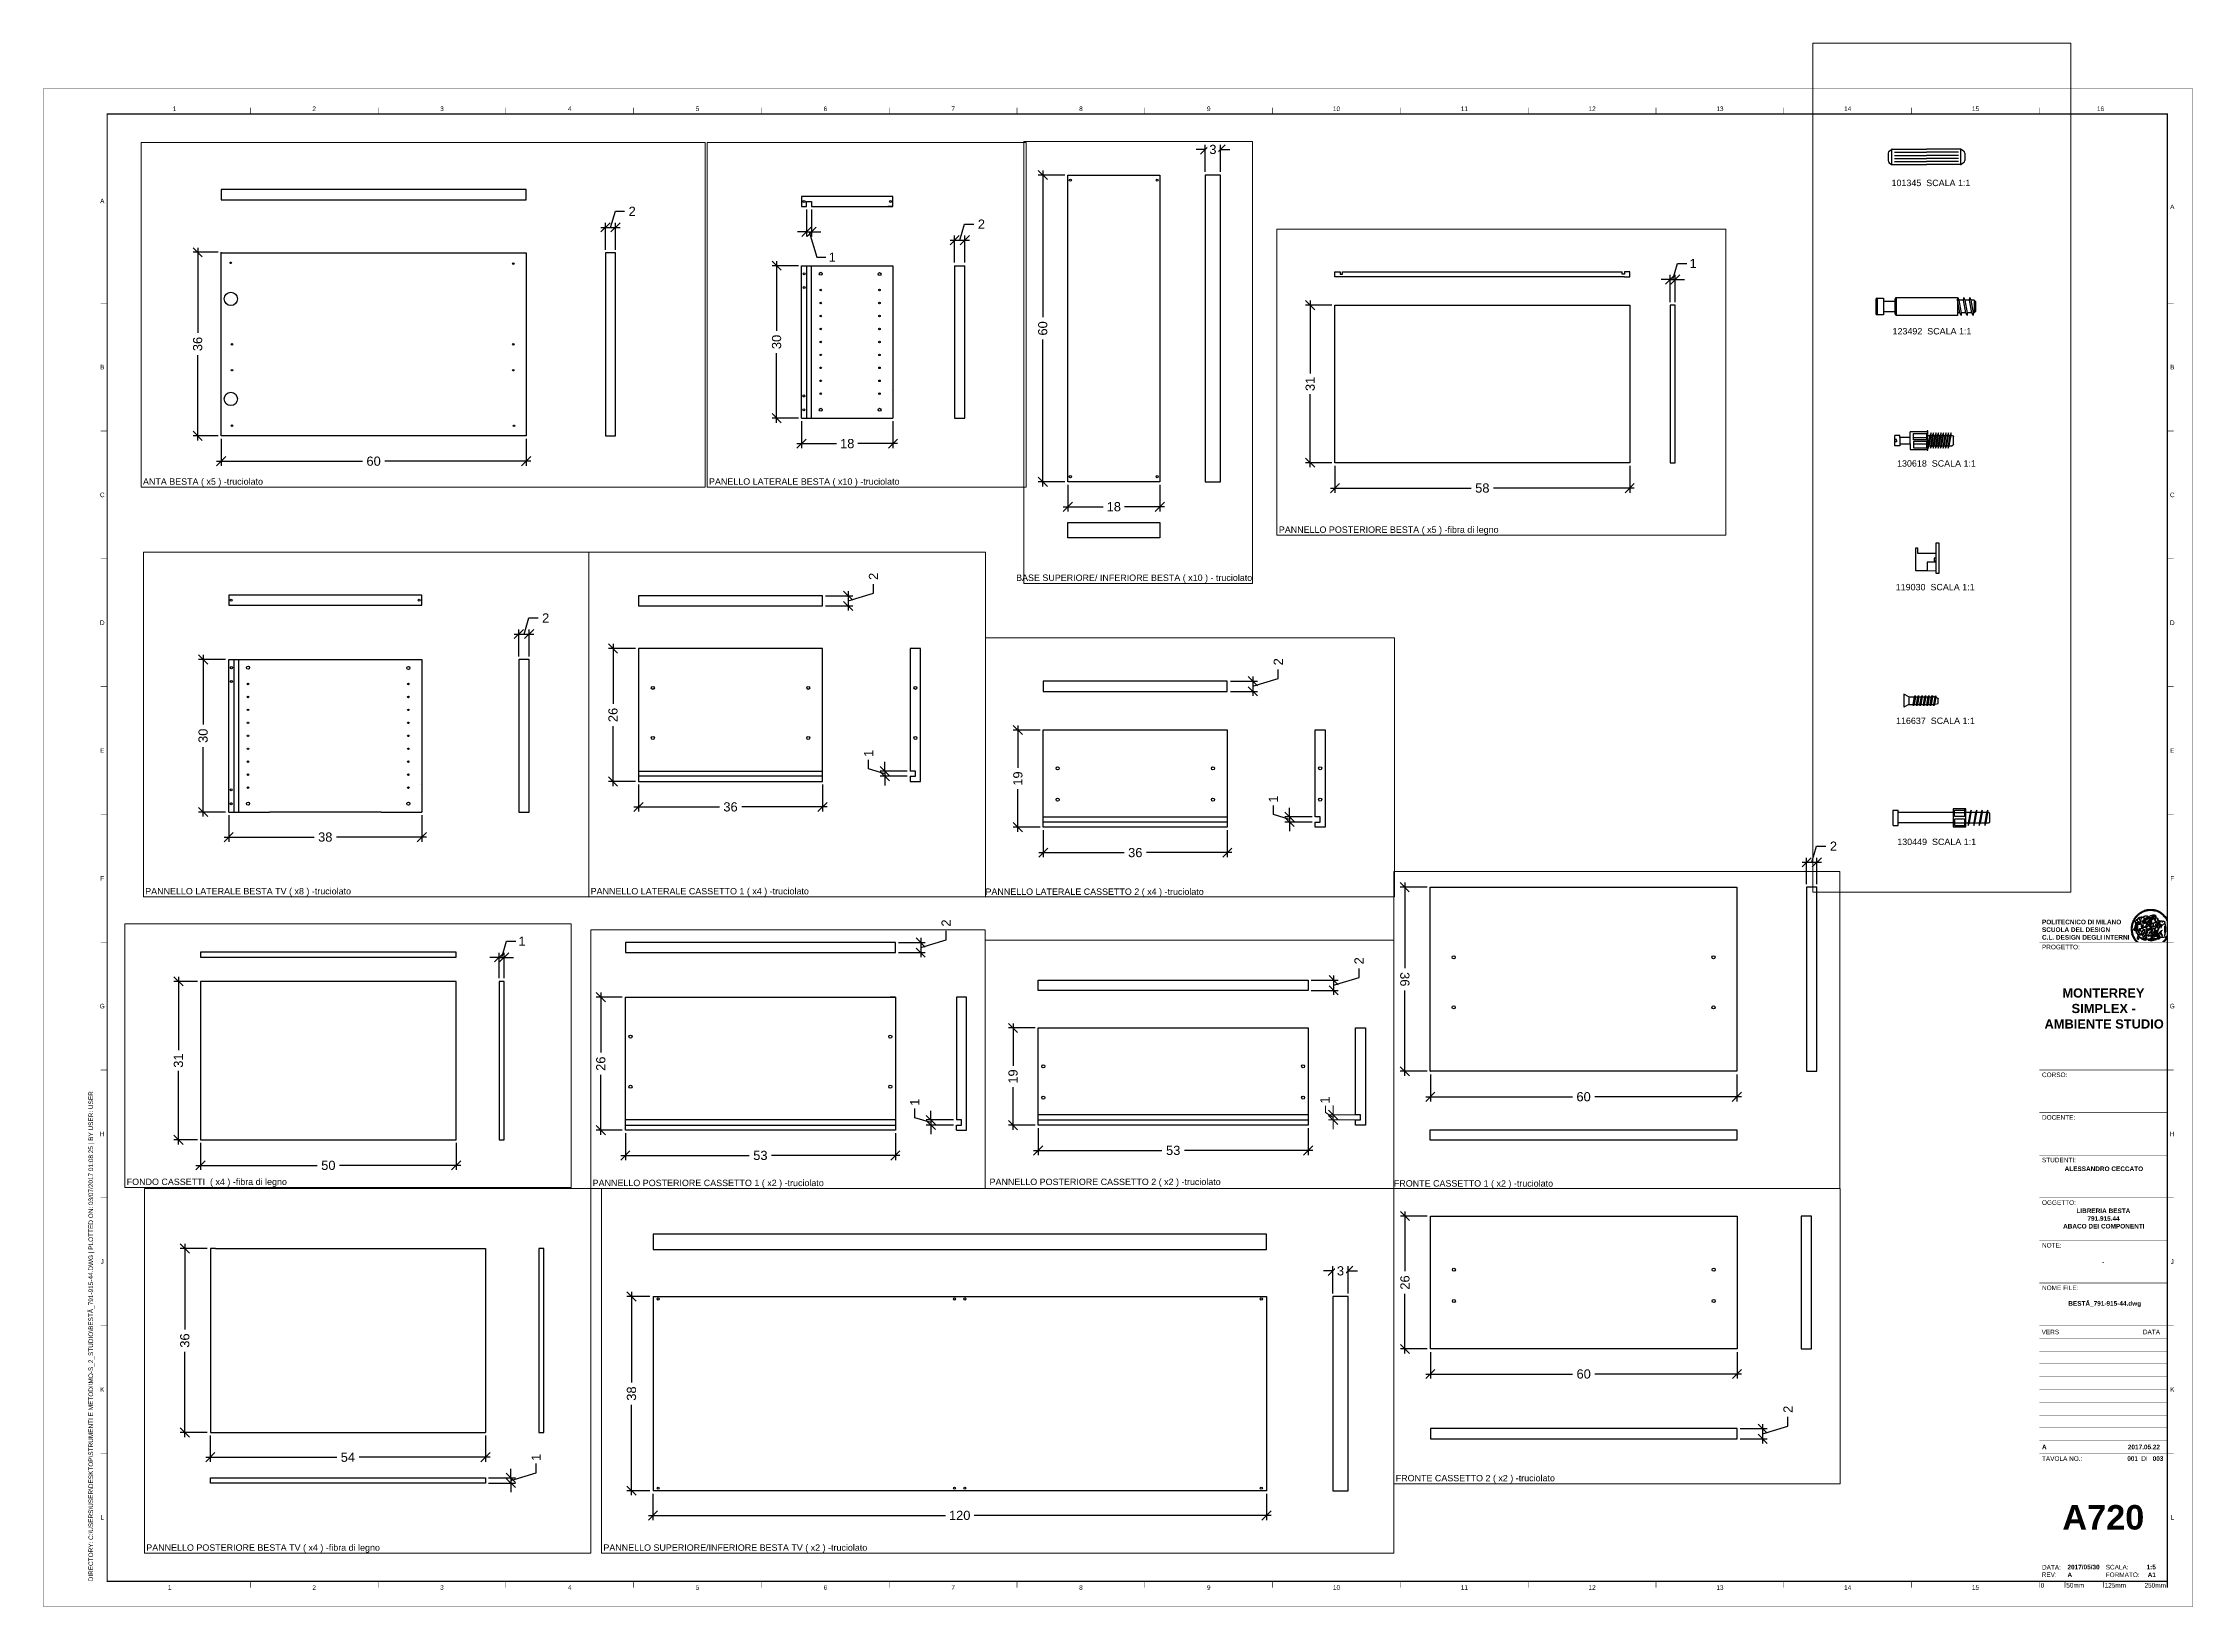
# Paper-space layout 'Layout3' of a CAD drawing. Header units: millimetres. Extents: x -1 to 840, y -1 to 611.
# The model-space entities are those that its viewports show. They can reach past a viewport. Long polylines and large blocks are cut down to what shows.
import ezdxf
from ezdxf.enums import TextEntityAlignment as Align

# ---------------------------------------------------------------- set-up
doc = ezdxf.new("R2010")
doc.units = ezdxf.units.MM
doc.set_wipeout_variables(frame=1)
doc.layers.get('0').update_dxf_attribs({"color": 255})
doc.layers.add('A-FURN', color=8, linetype='Continuous', lineweight=18)
doc.layers.add('quote', color=5, linetype='Continuous', lineweight=18)
doc.layers.add('CORNICI', color=1, linetype='Continuous', lineweight=18, plot=False)
for name, color, linetype in [("costruzione sez cc'", 161, 'Continuous'), ('G-ANNO-LOGO', 3, 'Continuous'), ('G-ANNO-TEXT', 3, 'Continuous'), ('G-ANNO-TTLB', 3, 'Continuous'), ('GIUNZIONI', 2, 'Continuous'), ('vite 3', 250, 'Continuous'), ('VITI', 2, 'Continuous'), ('VITI 2', 4, 'Continuous')]:
    doc.layers.add(name, color=color, linetype=linetype)
doc.layers.add('G-ANNO-NPLT', color=210, linetype='Continuous', plot=False)
doc.styles.add('ARIAL', font='arial.ttf')
doc.styles.add('ARIAL-BOLD', font='')
doc.styles.add('E-ARIAL', font='arial.ttf')
doc.styles.get("Standard").update_dxf_attribs({"font": 'arial.ttf'})
doc.styles.get('ARIAL-BOLD').set_extended_font_data('Arial', bold=True)
doc.dimstyles.new('TICK_36', dxfattribs={"dimtxt": 3.6, "dimasz": 3.6, "dimexe": 1.8, "dimexo": 1.2, "dimgap": 1.8, "dimtad": 0, "dimdec": 0, "dimzin": 0, "dimdsep": 46, "dimtxsty": 'ARIAL', "dimblk": 'OBLIQUE', "dimcen": 1.8, "dimdle": 1.8, "dimclrd": 256, "dimclrt": 256, "dimadec": 0, "dimazin": 0, "dimtfac": 1, "dimtdec": 0, "dimtmove": 1, "dimatfit": 3, "dimldrblk": 'OPEN90', "dimfxl": 1, "dimtfill": 1, "dimtolj": 1, "dimtzin": 0, "dimarcsym": 0})

# ---------------------------------------------------------------- blocks, each defined once
blk = doc.blocks.new('logoPolimi')
for p, q in [((-2.37, 0.12), (-2.16, 0.11)), ((-2.37, 0.01), (-2.16, 0.01)), ((-2.36, 0.23), (-2.15, 0.21)), ((-2.35, 0.34), (-2.14, 0.31)), ((-2.33, 0.45), (-2.12, 0.41)), ((-2.3, 0.55), (-2.1, 0.51)), ((-2.28, 0.66), (-2.07, 0.6)), ((-2.24, 0.77), (-2.04, 0.7)), ((-2.2, 0.87), (-2.01, 0.79)), ((-2.16, 0.97), (-1.97, 0.89)), ((-2.11, 1.07), (-1.93, 0.98)), ((-2.06, 1.17), (-1.88, 1.07)), ((-2.01, 1.26), (-1.83, 1.15)), ((-1.94, 1.36), (-1.77, 1.24)), ((-1.88, 1.45), (-1.71, 1.32)), ((-1.84, 0.03), (-1.82, 0.35)), ((-1.81, 1.53), (-1.65, 1.4)), ((-1.74, 1.61), (-1.58, 1.47)), ((-1.73, 0.59), (-1.73, 0.59)), ((-1.73, 0.59), (-1.73, 0.59)), ((-1.66, 1.69), (-1.51, 1.54)), ((-1.65, 0.57), (-1.65, 0.57)), ((-1.59, 1.12), (-1.59, 1.12)), ((-1.58, 1.77), (-1.44, 1.61)), ((-1.51, 0.55), (-1.51, 0.55)), ((-1.51, 0.55), (-1.51, 0.55)), ((-1.49, 1.84), (-1.36, 1.68)), ((-1.41, 1.91), (-1.28, 1.74)), ((-1.32, 1.97), (-1.2, 1.8)), ((-1.31, 0.79), (-1.21, 0.75)), ((-1.21, 0.75), (-1.31, 0.79)), ((-1.21, 0.75), (-1.31, 0.79)), ((-1.22, 2.03), (-1.11, 1.85)), ((-1.21, 0.75), (-1.21, 0.75)), ((-1.21, 0.75), (-1.21, 0.75)), ((-1.19, 0.76), (-1.19, 0.76)), ((-1.19, 0.76), (-1.19, 0.76)), ((-1.17, 0.99), (-1.18, 0.99)), ((-1.18, 0.99), (-1.17, 0.99)), ((-1.16, 0.57), (-1.16, 0.57)), ((-1.16, 0.57), (-1.16, 0.57)), ((-1.13, 2.09), (-1.03, 1.9)), ((-1.1, 0.01), (-0.99, 0.06)), ((-0.99, 0.06), (-1.1, 0.01)), ((-0.99, 0.06), (-1.1, 0.01)), ((-1.03, 2.14), (-0.94, 1.95)), ((-0.99, 0.06), (-0.99, 0.06)), ((-0.99, 0.06), (-0.99, 0.06)), ((-0.97, 0.79), (-0.98, 0.79)), ((-0.89, 0.84), (-0.97, 0.79)), ((-0.97, 0.79), (-0.89, 0.84)), ((-0.96, 1.41), (-0.96, 1.41)), ((-0.96, 1.41), (-0.96, 1.41)), ((-0.93, 2.18), (-0.84, 1.99)), ((-0.89, 0.84), (-0.82, 0.87)), ((-0.82, 0.87), (-0.89, 0.84)), ((-0.89, 0.84), (-0.82, 0.87)), ((-0.88, 0.83), (-0.89, 0.84)), ((-0.85, 1.39), (-0.85, 1.39)), ((-0.85, 1.39), (-0.85, 1.39)), ((-0.84, 0.14), (-0.84, 0.14)), ((-0.83, 2.22), (-0.75, 2.03)), ((-0.77, 1.08), (-0.78, 1.08)), ((-0.78, 1.08), (-0.77, 1.08)), ((-0.61, 1.12), (-0.77, 1.08)), ((-0.77, 1.08), (-0.61, 1.12)), ((-0.77, 1.08), (-0.61, 1.12)), ((-0.75, 1.3), (-0.76, 1.29)), ((-0.76, 1.29), (-0.75, 1.3)), ((-0.72, 2.26), (-0.66, 2.06)), ((-0.65, 0.99), (-0.7, 0.96)), ((-0.69, 0.18), (-0.68, 0.18)), ((-0.66, 0.93), (-0.66, 0.93)), ((-0.66, 0.93), (-0.64, 0.93)), ((-0.66, 0.93), (-0.66, 0.93)), ((-0.66, 0.93), (-0.66, 0.93)), ((-0.63, 1.01), (-0.63, 1.01)), ((-0.63, 1.01), (-0.62, 1.01)), ((-0.63, 0.66), (-0.63, 0.66)), ((-0.61, 2.29), (-0.56, 2.09)), ((-0.6, 1.12), (-0.61, 1.12)), ((-0.61, 1.12), (-0.6, 1.12)), ((-0.61, 1.12), (-0.6, 1.12)), ((-0.61, 0.86), (-0.57, 0.85)), ((-0.57, 0.85), (-0.61, 0.86)), ((-0.61, 0.86), (-0.57, 0.85)), ((-0.53, 1.08), (-0.6, 1.12)), ((-0.6, 1.12), (-0.6, 1.11)), ((-0.6, 1.12), (-0.53, 1.08)), ((-0.57, 0.8), (-0.59, 0.8)), ((-0.57, 0.85), (-0.53, 0.84)), ((-0.57, 0.85), (-0.57, 0.85)), ((-0.57, 0.85), (-0.57, 0.85)), ((-0.57, 0.85), (-0.53, 0.84)), ((-0.56, 0.29), (-0.49, 0.48)), ((-0.56, 0.14), (-0.56, 0.29)), ((-0.5, 0.11), (-0.56, 0.14)), ((-0.53, 0.84), (-0.51, 0.84)), ((-0.53, 0.84), (-0.51, 0.84)), ((-0.53, 0.84), (-0.53, 0.84)), ((-0.51, 2.32), (-0.46, 2.11)), ((-0.51, 0.11), (-0.51, 0.11)), ((-0.51, 0.11), (-0.51, 0.11)), ((-0.34, 0.33), (-0.5, 0.11)), ((-0.49, 0.48), (-0.41, 0.55)), ((-0.42, 0.8), (-0.47, 0.79)), ((-0.42, 0.8), (-0.47, 0.79)), ((-0.47, 0.79), (-0.45, 0.76)), ((-0.47, 0.79), (-0.45, 0.76)), ((-0.45, 1.14), (-0.42, 1.11)), ((-0.42, 1.26), (-0.36, 1.22)), ((-0.41, 0.55), (-0.34, 0.49)), ((-0.4, 2.34), (-0.36, 2.13)), ((-0.4, 1.37), (-0.38, 1.38)), ((-0.39, 1.37), (-0.4, 1.37)), ((-0.35, 1.33), (-0.4, 1.37)), ((-0.39, 1.24), (-0.4, 1.23)), ((-0.38, 1.14), (-0.38, 1.14)), ((-0.34, 0.49), (-0.09, 0.48)), ((-0.16, 0.32), (-0.34, 0.33)), ((-0.14, 0.32), (-0.31, 0.34)), ((-0.29, 2.35), (-0.26, 2.14)), ((-0.28, 1.3), (-0.29, 1.3)), ((-0.28, 1.3), (-0.28, 1.3)), ((-0.18, 2.36), (-0.16, 2.15)), ((-0.16, 1.24), (-0.16, 1.25)), ((-0.16, 1.25), (-0.16, 1.25)), ((-0.16, 0.49), (-0.14, 0.64)), ((-0.06, 0.27), (-0.16, 0.32)), ((-0.1, 0.88), (-0.09, 0.87)), ((-0.08, 1.37), (-0.08, 1.38)), ((-0.08, 1.23), (-0.05, 1.21)), ((-0.05, 1.21), (-0.08, 1.23)), ((-0.08, 1.23), (-0.05, 1.21)), ((-0.07, 2.37), (-0.06, 2.16)), ((-0.03, 0.26), (-0.06, 0.27)), ((-0.05, 1.21), (-0.04, 1.21)), ((-0.04, 1.21), (-0.05, 1.21)), ((-0.04, 1.21), (-0.04, 1.21)), ((-0.04, 1.21), (-0.04, 1.21)), ((-0.04, 0.48), (-0.03, 0.26)), ((0.03, 1.15), (0.03, 1.15)), ((0.03, 0.66), (0.03, 0.67)), ((0.04, 2.37), (0.04, 2.16)), ((0.07, 0.58), (0.07, 0.57)), ((0.1, 1.18), (0.1, 1.18)), ((0.1, 0.84), (0.1, 0.84)), ((0.13, 1.32), (0.17, 1.19)), ((0.15, 2.36), (0.14, 2.16)), ((0.14, 0.71), (0.34, 0.65)), ((0.31, 0.56), (0.17, 0.63)), ((0.26, 2.36), (0.24, 2.15)), ((0.27, 1.61), (0.27, 1.61)), ((0.27, 1.61), (0.27, 1.61)), ((0.27, 1.61), (0.27, 1.61)), ((0.29, 1.29), (0.29, 1.29)), ((0.29, 1.29), (0.29, 1.29)), ((0.29, 1.29), (0.29, 1.29)), ((0.29, 1.29), (0.29, 1.29)), ((0.33, 0.49), (0.34, 0.49)), ((0.33, 0.03), (0.35, 0.03)), ((0.33, 0.03), (0.35, 0.03)), ((0.37, 2.34), (0.34, 2.13)), ((0.34, 0.65), (0.34, 0.64)), ((0.35, 0.03), (0.57, 0.06)), ((0.35, 0.03), (0.57, 0.06)), ((0.35, 0.03), (0.35, 0.03)), ((0.35, 0.03), (0.35, 0.03)), ((0.38, 1.36), (0.37, 1.35)), ((0.38, 0.34), (0.37, 0.34)), ((0.38, 0.34), (0.38, 0.34)), ((0.43, 0.67), (0.39, 0.64)), ((0.48, 2.32), (0.44, 2.12)), ((0.49, 1.05), (0.51, 1.13)), ((0.51, 1.13), (0.49, 1.05)), ((0.49, 1.05), (0.51, 1.13)), ((0.51, 1.31), (0.5, 1.29)), ((0.51, 1.13), (0.52, 1.23)), ((0.52, 1.23), (0.51, 1.23)), ((0.51, 1.23), (0.52, 1.23)), ((0.52, 1.23), (0.51, 1.13)), ((0.51, 1.13), (0.52, 1.23)), ((0.52, 1.24), (0.6, 1.37)), ((0.52, 1.23), (0.6, 1.36)), ((0.6, 1.36), (0.52, 1.23)), ((0.52, 1.23), (0.52, 1.23)), ((0.52, 1.23), (0.52, 1.24)), ((0.52, 1.23), (0.52, 1.23)), ((0.55, 1.07), (0.53, 1.06)), ((0.53, 1.04), (0.53, 1.06)), ((0.53, 1.05), (0.53, 1.04)), ((0.59, 2.3), (0.54, 2.09)), ((0.54, 0.3), (0.63, 0.32)), ((0.54, -0.08), (0.61, 0.06)), ((0.61, 0.06), (0.54, -0.08)), ((0.54, -0.08), (0.61, 0.06)), ((0.56, 0.19), (0.59, 0.21)), ((0.57, 1.07), (0.57, 1.07)), ((0.57, 1.07), (0.57, 1.07)), ((0.57, 1.07), (0.57, 1.07)), ((0.57, 1.07), (0.57, 1.07)), ((0.57, 1.07), (0.57, 1.07)), ((0.57, 1.07), (0.57, 1.07)), ((0.57, 1.07), (0.57, 1.07)), ((0.58, 0.3), (0.59, 0.29)), ((0.59, 0.78), (0.59, 0.79)), ((0.59, 0.79), (0.59, 0.79)), ((0.59, 0.79), (0.59, 0.79)), ((0.59, 0.79), (0.59, 0.78)), ((0.61, 0.06), (0.6, 0.07)), ((0.6, 0.07), (0.61, 0.06)), ((0.61, 0.06), (0.61, 0.07)), ((0.62, 0.21), (0.65, 0.22)), ((0.69, 2.27), (0.63, 2.07)), ((0.64, 1.37), (0.65, 1.37)), ((0.69, 0.86), (0.68, 0.86)), ((0.68, 0.86), (0.69, 0.86)), ((0.68, 0.76), (0.68, 0.76)), ((0.8, 2.23), (0.73, 2.03)), ((0.76, 0.26), (0.76, 0.26)), ((0.9, 2.19), (0.82, 2)), ((0.82, 0.35), (0.84, 0.36)), ((0.82, 0.35), (0.82, 0.35)), ((0.84, 0.36), (0.84, 0.37)), ((0.85, 0.34), (1.05, 0.35)), ((1, 2.15), (0.91, 1.96)), ((0.93, 1.05), (0.93, 1.05)), ((0.93, 1.05), (0.93, 1.05)), ((0.93, 1.05), (0.93, 1.04)), ((0.93, 1.05), (0.93, 1.05)), ((0.97, 0.66), (0.96, 0.66)), ((1.01, 0.97), (0.98, 0.96)), ((1.1, 2.1), (1, 1.91)), ((1.2, 2.04), (1.09, 1.86)), ((1.17, 0.96), (1.17, 0.95)), ((1.17, 0.95), (1.17, 0.95)), ((1.29, 1.99), (1.18, 1.81)), ((1.38, 1.92), (1.26, 1.75)), ((1.34, 0.37), (1.26, 0.04)), ((1.27, 0.37), (1.27, 0.38)), ((1.28, 0.95), (1.28, 0.95)), ((1.47, 1.86), (1.34, 1.69)), ((1.37, 0.73), (1.46, 0.81)), ((1.41, 0.4), (1.41, 0.41)), ((1.56, 1.79), (1.42, 1.63)), ((1.64, 1.71), (1.49, 1.56)), ((1.49, 0.9), (1.57, 0.92)), ((1.72, 1.63), (1.56, 1.49)), ((1.67, 0.6), (1.57, 0.53)), ((1.79, 1.55), (1.63, 1.41)), ((1.86, 1.47), (1.7, 1.34)), ((1.93, 1.38), (1.76, 1.26)), ((1.99, 1.29), (1.81, 1.17)), ((2.05, 1.19), (1.87, 1.09)), ((2.1, 1.1), (1.92, 1)), ((2.15, 1), (1.96, 0.91)), ((2.19, 0.9), (2, 0.82)), ((2.23, 0.79), (2.04, 0.72)), ((2.27, 0.69), (2.07, 0.63)), ((2.3, 0.58), (2.09, 0.53)), ((2.32, 0.47), (2.12, 0.43)), ((2.34, 0.37), (2.13, 0.33)), ((2.36, 0.26), (2.15, 0.23)), ((2.37, 0.15), (2.16, 0.13)), ((2.37, 0.04), (2.16, 0.03)), ((-2.37, -0.1), (-2.16, -0.09)), ((-2.36, -0.21), (-2.15, -0.19)), ((-2.35, -0.32), (-2.14, -0.29)), ((-2.33, -0.43), (-2.12, -0.39)), ((-2.31, -0.54), (-2.1, -0.49)), ((-2.28, -0.65), (-2.08, -0.59)), ((-2.25, -0.75), (-2.05, -0.69)), ((-2.21, -0.86), (-2.02, -0.78)), ((-2.17, -0.96), (-1.98, -0.87)), ((-2.12, -1.06), (-1.93, -0.96)), ((-2.07, -1.16), (-1.89, -1.05)), ((-2.04, -0.15), (-1.97, -0.2)), ((-2.01, -1.25), (-1.84, -1.14)), ((-1.95, -1.34), (-1.78, -1.22)), ((-1.89, -1.43), (-1.72, -1.31)), ((-1.82, -1.52), (-1.66, -1.38)), ((-1.75, -1.6), (-1.59, -1.46)), ((-1.67, -1.68), (-1.52, -1.53)), ((-1.58, -0.12), (-1.6, -0.18)), ((-1.6, -0.18), (-1.58, -0.28)), ((-1.57, -0.54), (-1.59, -0.54)), ((-1.59, -0.54), (-1.59, -0.54)), ((-1.59, -1.76), (-1.45, -1.6)), ((-1.56, -0.32), (-1.56, -0.31)), ((-1.56, -0.31), (-1.56, -0.31)), ((-1.53, -0.65), (-1.53, -0.65)), ((-1.53, -0.65), (-1.53, -0.65)), ((-1.51, -1.83), (-1.37, -1.67)), ((-1.48, -0.86), (-1.48, -0.85)), ((-1.42, -0.37), (-1.42, -0.37)), ((-1.42, -1.9), (-1.29, -1.73)), ((-1.38, -0.46), (-1.38, -0.46)), ((-1.33, -1.96), (-1.21, -1.79)), ((-1.31, -0.24), (-1.31, -0.23)), ((-1.31, -0.23), (-1.31, -0.24)), ((-1.24, -2.02), (-1.13, -1.84)), ((-1.23, -0.19), (-1.23, -0.19)), ((-1.23, -0.19), (-1.23, -0.19)), ((-1.23, -0.19), (-1.23, -0.19)), ((-1.23, -0.19), (-1.23, -0.19)), ((-1.14, -2.08), (-1.04, -1.89)), ((-1.04, -2.13), (-0.95, -1.94)), ((-1.01, -0.39), (-1.02, -0.39)), ((-1.02, -0.39), (-1.01, -0.39)), ((-1.02, -0.7), (-1.02, -0.7)), ((-1.02, -0.7), (-1.02, -0.7)), ((-1.02, -0.7), (-1.02, -0.7)), ((-0.94, -2.18), (-0.86, -1.98)), ((-0.84, -2.22), (-0.77, -2.02)), ((-0.79, -0.51), (-0.83, -0.58)), ((-0.83, -0.58), (-0.79, -0.51)), ((-0.83, -0.58), (-0.79, -0.51)), ((-0.78, -1.05), (-0.83, -0.94)), ((-0.83, -0.94), (-0.78, -1.05)), ((-0.83, -0.94), (-0.83, -0.94)), ((-0.83, -0.94), (-0.78, -1.05)), ((-0.82, -1.23), (-0.82, -1.23)), ((-0.82, -1.23), (-0.77, -1.23)), ((-0.77, -1.23), (-0.82, -1.23)), ((-0.82, -1.23), (-0.82, -1.23)), ((-0.77, -1.23), (-0.82, -1.23)), ((-0.75, -0.96), (-0.8, -0.89)), ((-0.8, -0.89), (-0.79, -0.92)), ((-0.79, -0.92), (-0.8, -0.89)), ((-0.8, -0.89), (-0.75, -0.96)), ((-0.79, -0.92), (-0.8, -0.89)), ((-0.8, -0.89), (-0.8, -0.89)), ((-0.8, -0.89), (-0.75, -0.96)), ((-0.79, -0.92), (-0.78, -0.95)), ((-0.78, -0.95), (-0.79, -0.92)), ((-0.78, -0.95), (-0.79, -0.92)), ((-0.77, -0.49), (-0.78, -0.48)), ((-0.78, -0.48), (-0.77, -0.49)), ((-0.78, -0.95), (-0.76, -1)), ((-0.76, -1), (-0.78, -0.95)), ((-0.76, -1), (-0.78, -0.95)), ((-0.71, -0.89), (-0.75, -0.87)), ((-0.75, -0.87), (-0.71, -0.89)), ((-0.75, -0.87), (-0.71, -0.89)), ((-0.72, -1.01), (-0.75, -0.96)), ((-0.75, -0.96), (-0.72, -1.01)), ((-0.75, -0.96), (-0.72, -1.01)), ((-0.74, -2.25), (-0.67, -2.05)), ((-0.64, -0.93), (-0.71, -0.89)), ((-0.71, -0.89), (-0.64, -0.93)), ((-0.71, -0.89), (-0.64, -0.93)), ((-0.66, -0.53), (-0.66, -0.53)), ((-0.66, -0.53), (-0.66, -0.53)), ((-0.66, -0.53), (-0.66, -0.53)), ((-0.63, -2.29), (-0.57, -2.08)), ((-0.52, -2.31), (-0.48, -2.11)), ((-0.39, -0.81), (-0.51, -0.69)), ((-0.51, -1.04), (-0.5, -1.04)), ((-0.48, -0.42), (-0.48, -0.42)), ((-0.48, -0.42), (-0.48, -0.42)), ((-0.48, -0.42), (-0.48, -0.42)), ((-0.42, -2.33), (-0.38, -2.13)), ((-0.41, -0.51), (-0.41, -0.51)), ((-0.38, -0.05), (-0.39, -0.12)), ((-0.39, -0.12), (-0.37, -0.1)), ((-0.35, -0.14), (-0.37, -0.08)), ((-0.37, -0.09), (-0.37, -0.09)), ((-0.33, -0.12), (-0.35, -0.14)), ((-0.32, -0.14), (-0.35, -0.14)), ((-0.35, -0.18), (-0.34, -0.22)), ((-0.34, -0.08), (-0.29, -0.16)), ((-0.34, -0.22), (-0.34, -0.22)), ((-0.27, -0.17), (-0.32, -0.14)), ((-0.31, -2.35), (-0.28, -2.14)), ((-0.25, -0.91), (-0.26, -0.9)), ((-0.26, -1.29), (0.1, -1.2)), ((0.1, -1.2), (-0.26, -1.29)), ((0.08, -1.4), (-0.26, -1.29)), ((-0.26, -1.29), (0.08, -1.4)), ((-0.26, -1.38), (-0.26, -1.29)), ((-0.26, -1.29), (-0.26, -1.29)), ((-0.26, -1.29), (-0.26, -1.38)), ((-0.26, -1.29), (0.08, -1.4)), ((-0.26, -1.29), (-0.26, -1.29)), ((0.08, -1.49), (-0.26, -1.38)), ((-0.26, -1.38), (0.09, -1.49)), ((-0.2, -2.36), (-0.18, -2.15)), ((-0.14, -0.15), (-0.16, -0.13)), ((-0.11, -0.04), (-0.12, -0.05)), ((-0.09, -2.37), (-0.08, -2.16)), ((-0.04, -0.41), (-0.01, -0.44)), ((-0.01, -0.44), (-0.04, -0.41)), ((-0.04, -0.41), (-0.01, -0.44)), ((0.03, -2.37), (0.02, -2.16)), ((0.07, -0.84), (0.07, -0.84)), ((0.07, -0.84), (0.07, -0.84)), ((0.1, -1.2), (0.08, -1.32)), ((0.08, -1.32), (0.13, -1.2)), ((0.08, -1.4), (0.72, -1.22)), ((0.72, -1.22), (0.08, -1.4)), ((0.08, -1.4), (0.72, -1.22)), ((0.72, -1.31), (0.08, -1.49)), ((0.08, -1.44), (0.08, -1.4)), ((0.08, -1.4), (0.08, -1.44)), ((0.08, -1.4), (0.08, -1.49)), ((0.08, -1.49), (0.08, -1.44)), ((0.08, -1.44), (0.08, -1.44)), ((0.08, -1.44), (0.08, -1.45)), ((0.08, -1.45), (0.08, -1.46)), ((0.08, -1.46), (0.08, -1.49)), ((0.1, -1.01), (0.09, -0.86)), ((0.1, -1.01), (0.09, -0.86)), ((0.09, -1.49), (0.72, -1.31)), ((0.1, -1.2), (0.12, -1.04)), ((0.12, -1.04), (0.1, -1.2)), ((0.13, -1.2), (0.1, -1.2)), ((0.1, -1.2), (0.13, -1.2)), ((0.13, -1.2), (0.1, -1.2)), ((0.1, -1.2), (0.1, -1.2)), ((0.11, -0.44), (0.11, -0.44)), ((0.11, -0.44), (0.11, -0.44)), ((0.12, -0.21), (0.12, -0.21)), ((0.12, -0.21), (0.12, -0.21)), ((0.12, -0.21), (0.12, -0.21)), ((0.12, -0.21), (0.12, -0.21)), ((0.12, -0.21), (0.12, -0.21)), ((0.12, -0.21), (0.12, -0.21)), ((0.12, -0.21), (0.12, -0.21)), ((0.12, -0.21), (0.12, -0.21)), ((0.12, -0.21), (0.12, -0.21)), ((0.12, -0.21), (0.12, -0.21)), ((0.12, -0.21), (0.12, -0.21)), ((0.12, -0.21), (0.12, -0.21)), ((0.12, -0.21), (0.12, -0.21)), ((0.12, -0.56), (0.14, -0.53)), ((0.14, -0.53), (0.12, -0.56)), ((0.12, -0.56), (0.14, -0.53)), ((0.12, -1.04), (0.12, -1.04)), ((0.12, -1.04), (0.12, -1.04)), ((0.12, -1.04), (0.12, -1.04)), ((0.14, -2.37), (0.12, -2.16)), ((0.21, -0.99), (0.13, -1.2)), ((0.13, -1.2), (0.21, -0.99)), ((0.36, -1.14), (0.13, -1.2)), ((0.13, -1.2), (0.26, -1.17)), ((0.14, -0.53), (0.16, -0.49)), ((0.16, -0.49), (0.14, -0.53)), ((0.14, -0.53), (0.16, -0.49)), ((0.16, -0.49), (0.16, -0.49)), ((0.16, -0.49), (0.16, -0.49)), ((0.28, -1.19), (0.21, -0.99)), ((0.21, -0.99), (0.31, -1.27)), ((0.25, -2.36), (0.22, -2.15)), ((0.24, -0.17), (0.24, -0.16)), ((0.24, -0.16), (0.24, -0.17)), ((0.25, -0.84), (0.25, -0.88)), ((0.25, -0.88), (0.25, -0.84)), ((0.25, -0.88), (0.25, -0.84)), ((0.25, -0.88), (0.29, -1.17)), ((0.26, -0.88), (0.25, -0.88)), ((0.31, -1.27), (0.25, -0.88)), ((0.26, -1.17), (0.28, -1.16)), ((0.28, -1.16), (0.36, -1.14)), ((0.29, -1.17), (0.28, -1.19)), ((0.35, -2.34), (0.32, -2.14)), ((0.36, -1.14), (0.72, -1.22)), ((0.72, -1.22), (0.36, -1.14)), ((0.46, -2.32), (0.42, -2.12)), ((0.49, -0.31), (0.49, -0.31)), ((0.49, -0.31), (0.49, -0.31)), ((0.5, -0.27), (0.5, -0.27)), ((0.51, -0.27), (0.51, -0.27)), ((0.57, -2.3), (0.52, -2.1)), ((0.68, -2.27), (0.62, -2.07)), ((0.78, -2.24), (0.71, -2.04)), ((0.72, -0.81), (0.75, -0.89)), ((0.72, -1.22), (0.72, -1.31)), ((0.72, -1.31), (0.72, -1.22)), ((0.74, -0.23), (0.74, -0.23)), ((0.74, -0.23), (0.75, -0.24)), ((0.75, -0.23), (0.75, -0.23)), ((0.89, -2.2), (0.81, -2)), ((0.86, -0.25), (0.82, -0.34)), ((0.87, -0.22), (0.86, -0.23)), ((0.87, -0.22), (0.86, -0.25)), ((0.99, -2.15), (0.9, -1.96)), ((0.96, -0.58), (0.96, -0.57)), ((1.09, -2.11), (0.99, -1.92)), ((1.05, -1.05), (1.04, -1.05)), ((1.19, -2.05), (1.08, -1.87)), ((1.28, -2), (1.17, -1.82)), ((1.37, -1.93), (1.25, -1.76)), ((1.31, -0.27), (1.3, -0.26)), ((1.3, -0.26), (1.3, -0.26)), ((1.3, -0.26), (1.3, -0.26)), ((1.3, -0.26), (1.31, -0.27)), ((1.3, -0.26), (1.3, -0.26)), ((1.46, -1.87), (1.33, -1.7)), ((1.54, -1.8), (1.41, -1.64)), ((1.63, -1.72), (1.48, -1.57)), ((1.71, -1.65), (1.55, -1.5)), ((1.78, -1.57), (1.62, -1.43)), ((1.85, -1.48), (1.69, -1.35)), ((1.92, -1.39), (1.75, -1.27)), ((1.98, -1.3), (1.81, -1.19)), ((2.04, -1.21), (1.86, -1.1)), ((2.09, -1.11), (1.91, -1.01)), ((2.14, -1.01), (1.95, -0.92)), ((2.19, -0.91), (1.99, -0.83)), ((2.23, -0.81), (2.03, -0.74)), ((2.26, -0.7), (2.06, -0.64)), ((2.29, -0.6), (2.09, -0.55)), ((2.32, -0.49), (2.11, -0.45)), ((2.34, -0.38), (2.13, -0.35)), ((2.35, -0.27), (2.15, -0.25)), ((2.37, -0.08), (2.16, -0.07)), ((2.36, -0.16), (2.16, -0.15))]:
    blk.add_line(p, q)
for points in [[(-1.9, 0.12), (-1.94, 0.02), (-2.05, -0.09), (-2.05, -0.09)], [(-1.86, 0.38), (-1.86, 0.38), (-1.87, 0.19), (-1.9, 0.12)], [(-1.76, 0.6), (-1.76, 0.6), (-1.84, 0.57), (-1.86, 0.38)], [(-1.86, -0.04), (-1.84, 0.02), (-1.84, 0.03), (-1.84, 0.03)], [(-1.82, 0.78), (-1.83, 0.8), (-1.85, 0.86), (-1.83, 0.88)], [(-1.82, 0.78), (-1.83, 0.8), (-1.85, 0.86), (-1.83, 0.88)], [(-1.83, 0.88), (-1.81, 0.9), (-1.76, 0.96), (-1.76, 0.96)], [(-1.83, 0.88), (-1.81, 0.9), (-1.76, 0.96), (-1.76, 0.96)], [(-1.76, 0.6), (-1.83, 0.7), (-1.78, 0.74), (-1.78, 0.74)], [(-1.78, 0.74), (-1.79, 0.74), (-1.83, 0.7), (-1.76, 0.6)], [(-1.78, 0.74), (-1.8, 0.76), (-1.81, 0.78), (-1.82, 0.78)], [(-1.78, 0.74), (-1.8, 0.76), (-1.81, 0.78), (-1.82, 0.78)], [(-1.82, 0.35), (-1.81, 0.5), (-1.73, 0.59), (-1.73, 0.59)], [(-1.82, -0.19), (-1.73, -0.07), (-1.75, 0.14), (-1.75, 0.3)], [(-1.75, 0.33), (-1.75, 0.17), (-1.73, -0.05), (-1.8, -0.17)], [(-1.78, 0.74), (-1.75, 0.72), (-1.72, 0.69), (-1.68, 0.7)], [(-1.68, 0.7), (-1.72, 0.69), (-1.75, 0.72), (-1.78, 0.74)], [(-1.68, 0.7), (-1.72, 0.69), (-1.75, 0.72), (-1.78, 0.74)], [(-1.78, 0.74), (-1.78, 0.74), (-1.78, 0.74), (-1.78, 0.74)], [(-1.76, 0.96), (-1.68, 1.1), (-1.59, 1.12), (-1.59, 1.12)], [(-1.76, 0.96), (-1.68, 1.1), (-1.6, 1.12), (-1.6, 1.12)], [(-1.73, 0.59), (-1.74, 0.59), (-1.75, 0.6), (-1.76, 0.6)], [(-1.73, 0.59), (-1.74, 0.59), (-1.75, 0.6), (-1.76, 0.6)], [(-1.75, 0.3), (-1.76, 0.47), (-1.65, 0.57), (-1.65, 0.57)], [(-1.65, 0.57), (-1.65, 0.57), (-1.76, 0.5), (-1.75, 0.33)], [(-1.65, 0.57), (-1.68, 0.58), (-1.7, 0.58), (-1.73, 0.59)], [(-1.65, 0.57), (-1.68, 0.58), (-1.7, 0.58), (-1.73, 0.59)], [(-1.5, 0.71), (-1.53, 0.74), (-1.61, 0.71), (-1.68, 0.7)], [(-1.68, 0.7), (-1.61, 0.71), (-1.53, 0.73), (-1.5, 0.71)], [(-1.5, 0.71), (-1.53, 0.73), (-1.61, 0.71), (-1.68, 0.7)], [(-1.51, 0.55), (-1.56, 0.56), (-1.61, 0.56), (-1.65, 0.57)], [(-1.65, 0.57), (-1.61, 0.56), (-1.56, 0.56), (-1.51, 0.55)], [(-1.51, 0.55), (-1.56, 0.56), (-1.61, 0.56), (-1.65, 0.57)], [(-1.59, 1.12), (-1.6, 1.06), (-1.61, 0.99), (-1.61, 0.97)], [(-1.61, 0.97), (-1.61, 0.99), (-1.6, 1.06), (-1.59, 1.12)], [(-1.61, 0.97), (-1.61, 0.99), (-1.6, 1.06), (-1.59, 1.12)], [(-1.61, 0.97), (-1.61, 0.95), (-1.56, 0.88), (-1.54, 0.87)], [(-1.54, 0.87), (-1.56, 0.88), (-1.61, 0.95), (-1.61, 0.97)], [(-1.54, 0.87), (-1.56, 0.88), (-1.61, 0.96), (-1.61, 0.97)], [(-1.59, 1.12), (-1.59, 1.13), (-1.59, 1.15), (-1.58, 1.16)], [(-1.59, 1.12), (-1.59, 1.13), (-1.59, 1.15), (-1.58, 1.16)], [(-1.58, 1.16), (-1.57, 1.21), (-1.52, 1.23), (-1.49, 1.25)], [(-1.58, 1.16), (-1.57, 1.21), (-1.52, 1.23), (-1.49, 1.25)], [(-1.58, 0.36), (-1.58, 0.48), (-1.51, 0.55), (-1.51, 0.55)], [(-1.51, 0.55), (-1.51, 0.55), (-1.58, 0.48), (-1.58, 0.36)], [(-1.51, 0.55), (-1.51, 0.55), (-1.58, 0.48), (-1.58, 0.36)], [(-1.55, 0.04), (-1.55, 0.08), (-1.58, 0.25), (-1.58, 0.36)], [(-1.58, 0.36), (-1.58, 0.25), (-1.55, 0.08), (-1.55, 0.04)], [(-1.58, 0.36), (-1.58, 0.25), (-1.55, 0.08), (-1.55, 0.04)], [(-1.58, -0.12), (-1.57, -0.06), (-1.55, 0.02), (-1.55, 0.04)], [(-1.55, 0.04), (-1.55, 0.02), (-1.57, -0.06), (-1.58, -0.12)], [(-1.55, 0.04), (-1.55, 0.02), (-1.56, -0.04), (-1.57, -0.1)], [(-1.54, 0.87), (-1.52, 0.85), (-1.47, 0.83), (-1.44, 0.83)], [(-1.44, 0.83), (-1.47, 0.83), (-1.52, 0.85), (-1.54, 0.87)], [(-1.45, 0.83), (-1.47, 0.83), (-1.52, 0.85), (-1.54, 0.87)], [(-1.51, 0.55), (-1.33, 0.54), (-1.16, 0.57), (-1.16, 0.57)], [(-1.16, 0.57), (-1.16, 0.57), (-1.33, 0.54), (-1.51, 0.55)], [(-1.16, 0.57), (-1.16, 0.57), (-1.33, 0.54), (-1.51, 0.55)], [(-1.5, 0.71), (-1.46, 0.68), (-1.4, 0.62), (-1.33, 0.66)], [(-1.33, 0.66), (-1.4, 0.62), (-1.46, 0.68), (-1.5, 0.71)], [(-1.33, 0.66), (-1.4, 0.62), (-1.46, 0.68), (-1.5, 0.71)], [(-1.49, 1.25), (-1.46, 1.26), (-1.42, 1.33), (-1.39, 1.36)], [(-1.49, 1.25), (-1.46, 1.27), (-1.43, 1.34), (-1.39, 1.36)], [(-1.31, 0.79), (-1.33, 0.79), (-1.42, 0.83), (-1.45, 0.83)], [(-1.44, 0.83), (-1.42, 0.83), (-1.33, 0.79), (-1.31, 0.79)], [(-1.31, 0.79), (-1.33, 0.79), (-1.42, 0.83), (-1.44, 0.83)], [(-1.35, 1.1), (-1.4, 1.17), (-1.36, 1.23), (-1.29, 1.31)], [(-1.29, 1.31), (-1.36, 1.23), (-1.4, 1.17), (-1.35, 1.1)], [(-1.35, 1.1), (-1.4, 1.17), (-1.36, 1.23), (-1.29, 1.31)], [(-1.39, 1.36), (-1.35, 1.38), (-1.26, 1.4), (-1.19, 1.41)], [(-1.39, 1.36), (-1.35, 1.38), (-1.26, 1.4), (-1.19, 1.41)], [(-1.18, 0.99), (-1.24, 0.97), (-1.3, 1.03), (-1.35, 1.1)], [(-1.35, 1.1), (-1.3, 1.03), (-1.24, 0.97), (-1.18, 0.99)], [(-1.18, 1), (-1.24, 0.97), (-1.3, 1.03), (-1.35, 1.1)], [(-1.33, 0.66), (-1.28, 0.7), (-1.23, 0.73), (-1.21, 0.75)], [(-1.21, 0.75), (-1.23, 0.73), (-1.28, 0.7), (-1.33, 0.66)], [(-1.21, 0.75), (-1.23, 0.73), (-1.28, 0.7), (-1.33, 0.66)], [(-1.29, 1.31), (-1.22, 1.39), (-1.01, 1.41), (-0.96, 1.41)], [(-0.96, 1.41), (-1.01, 1.41), (-1.22, 1.39), (-1.29, 1.31)], [(-1.29, 1.31), (-1.22, 1.39), (-1.01, 1.41), (-0.96, 1.41)], [(-1.24, -0.02), (-1.21, -0.01), (-1.1, 0.01), (-1.1, 0.01)], [(-1.1, 0.01), (-1.1, 0.01), (-1.21, -0.01), (-1.24, -0.02)], [(-1.1, 0.01), (-1.1, 0.01), (-1.21, -0.01), (-1.24, -0.02)], [(-1.21, 0.75), (-1.2, 0.75), (-1.19, 0.76), (-1.19, 0.76)], [(-1.19, 0.76), (-1.19, 0.76), (-1.2, 0.75), (-1.21, 0.75)], [(-1.19, 0.76), (-1.19, 0.76), (-1.2, 0.76), (-1.21, 0.75)], [(-1.19, 1.41), (-1.11, 1.43), (-0.97, 1.41), (-0.97, 1.41)], [(-1.19, 1.41), (-1.12, 1.43), (-0.98, 1.41), (-0.98, 1.41)], [(-1.19, 0.76), (-1.19, 0.77), (-1.18, 0.78), (-1.18, 0.79)], [(-1.18, 0.79), (-1.18, 0.78), (-1.19, 0.77), (-1.19, 0.76)], [(-1.19, 0.76), (-1.19, 0.77), (-1.19, 0.78), (-1.18, 0.79)], [(-1.18, 0.68), (-1.18, 0.68), (-1.19, 0.71), (-1.19, 0.76)], [(-1.19, 0.76), (-1.19, 0.71), (-1.18, 0.68), (-1.18, 0.68)], [(-1.18, 0.68), (-1.18, 0.68), (-1.19, 0.71), (-1.19, 0.76)], [(-1.18, 0.97), (-1.18, 0.97), (-1.18, 0.98), (-1.17, 0.99)], [(-1.17, 0.99), (-1.18, 0.98), (-1.18, 0.97), (-1.18, 0.97)], [(-1.18, 0.97), (-1.18, 0.97), (-1.18, 0.98), (-1.17, 0.99)], [(-1.18, 0.79), (-1.17, 0.86), (-1.18, 0.95), (-1.18, 0.97)], [(-1.18, 0.97), (-1.18, 0.95), (-1.17, 0.86), (-1.18, 0.79)], [(-1.18, 0.79), (-1.17, 0.86), (-1.18, 0.95), (-1.18, 0.97)], [(-1.16, 0.57), (-1.17, 0.6), (-1.18, 0.64), (-1.18, 0.68)], [(-1.18, 0.68), (-1.18, 0.64), (-1.17, 0.6), (-1.16, 0.57)], [(-1.16, 0.57), (-1.17, 0.6), (-1.18, 0.64), (-1.18, 0.68)], [(-1.17, 0.99), (-1.17, 1.03), (-1.16, 1.09), (-1.14, 1.13)], [(-1.09, 0.42), (-1.1, 0.44), (-1.14, 0.48), (-1.16, 0.57)], [(-1.16, 0.57), (-1.14, 0.48), (-1.1, 0.44), (-1.09, 0.42)], [(-1.09, 0.42), (-1.1, 0.44), (-1.14, 0.48), (-1.16, 0.57)], [(-1.14, 1.13), (-1.12, 1.18), (-1.05, 1.31), (-1.05, 1.31)], [(-1.12, 0.46), (-1.12, 0.46), (-1.13, 0.38), (-1.11, 0.26)], [(-1.11, 0.26), (-1.08, 0.14), (-1.05, 0.03), (-1.05, 0.03)], [(-1.02, 0.32), (-1.02, 0.32), (-1.08, 0.4), (-1.09, 0.42)], [(-1.09, 0.42), (-1.08, 0.4), (-1.02, 0.32), (-1.02, 0.32)], [(-1.02, 0.32), (-1.02, 0.32), (-1.08, 0.4), (-1.09, 0.42)], [(-0.98, 0.2), (-0.98, 0.21), (-1.02, 0.32), (-1.02, 0.32)], [(-1.02, 0.32), (-1.02, 0.32), (-0.98, 0.21), (-0.98, 0.2)], [(-0.98, 0.2), (-0.98, 0.21), (-1.02, 0.32), (-1.02, 0.32)], [(-1.01, 0.12), (-1, 0.16), (-0.98, 0.19), (-0.98, 0.2)], [(-0.98, 0.2), (-0.98, 0.19), (-1, 0.16), (-1.01, 0.12)], [(-1.01, 0.12), (-1, 0.16), (-0.98, 0.19), (-0.98, 0.2)], [(-0.99, 0.06), (-1, 0.07), (-1.01, 0.1), (-1.01, 0.12)], [(-1.01, 0.12), (-1.01, 0.1), (-1, 0.07), (-0.99, 0.06)], [(-0.99, 0.06), (-1, 0.07), (-1.01, 0.1), (-1.01, 0.12)], [(-0.99, 0.06), (-0.99, 0.06), (-0.99, 0.06), (-0.98, 0.05)], [(-0.98, 0.05), (-0.99, 0.06), (-0.99, 0.06), (-0.99, 0.06)], [(-0.99, 0.05), (-0.99, 0.06), (-0.99, 0.06), (-0.99, 0.06)], [(-0.95, 0.02), (-0.96, 0.03), (-0.97, 0.04), (-0.99, 0.05)], [(-0.98, 1.41), (-0.98, 1.41), (-0.97, 1.41), (-0.96, 1.41)], [(-0.98, 0.81), (-0.94, 0.85), (-0.92, 0.93), (-0.91, 0.97)], [(-0.91, 0.97), (-0.92, 0.93), (-0.94, 0.85), (-0.98, 0.81)], [(-0.91, 0.97), (-0.92, 0.93), (-0.94, 0.85), (-0.98, 0.81)], [(-0.98, 0.79), (-0.98, 0.81), (-0.98, 0.81), (-0.98, 0.81)], [(-0.98, 0.81), (-0.98, 0.81), (-0.98, 0.81), (-0.98, 0.79)], [(-0.98, 0.81), (-0.98, 0.81), (-0.98, 0.81), (-0.98, 0.79)], [(-0.98, 0.79), (-0.98, 0.79), (-0.98, 0.78), (-0.97, 0.77)], [(-0.98, 0.79), (-0.98, 0.79), (-0.98, 0.78), (-0.97, 0.77)], [(-0.98, 0.05), (-0.97, 0.04), (-0.96, 0.03), (-0.95, 0.02)], [(-0.95, 0.02), (-0.96, 0.03), (-0.97, 0.04), (-0.98, 0.05)], [(-0.97, 1.41), (-0.97, 1.41), (-0.97, 1.41), (-0.96, 1.41)], [(-0.97, 0.77), (-0.96, 0.74), (-0.91, 0.64), (-0.91, 0.57)], [(-0.97, 0.77), (-0.96, 0.74), (-0.91, 0.64), (-0.91, 0.57)], [(-0.96, 1.41), (-0.94, 1.41), (-0.9, 1.41), (-0.85, 1.39)], [(-0.96, 1.41), (-0.94, 1.41), (-0.9, 1.41), (-0.85, 1.39)], [(-0.95, 0.02), (-0.94, 0.01), (-0.92, 0.01), (-0.9, 0.01)], [(-0.9, 0.01), (-0.92, 0.01), (-0.94, 0.01), (-0.95, 0.02)], [(-0.91, 0.01), (-0.92, 0.01), (-0.94, 0.01), (-0.95, 0.02)], [(-0.91, 0.97), (-0.89, 1), (-0.87, 1.01), (-0.84, 1.02)], [(-0.84, 1.02), (-0.87, 1.01), (-0.89, 1), (-0.91, 0.97)], [(-0.84, 1.02), (-0.87, 1.01), (-0.89, 1.01), (-0.91, 0.97)], [(-0.91, 0.57), (-0.91, 0.5), (-0.9, 0.43), (-0.88, 0.37)], [(-0.91, 0.57), (-0.91, 0.5), (-0.9, 0.43), (-0.88, 0.37)], [(-0.87, 0.03), (-0.87, 0.03), (-0.89, 0.01), (-0.91, 0.01)], [(-0.9, 0.01), (-0.89, 0.01), (-0.87, 0.03), (-0.87, 0.03)], [(-0.87, 0.03), (-0.87, 0.03), (-0.89, 0.01), (-0.9, 0.01)], [(-0.88, 0.84), (-0.88, 0.84), (-0.89, 0.79), (-0.88, 0.77)], [(-0.88, 0.77), (-0.89, 0.79), (-0.88, 0.83), (-0.88, 0.83)], [(-0.74, 0.66), (-0.85, 0.67), (-0.88, 0.77), (-0.88, 0.77)], [(-0.88, 0.77), (-0.88, 0.77), (-0.85, 0.67), (-0.74, 0.66)], [(-0.88, 0.37), (-0.86, 0.32), (-0.83, 0.25), (-0.82, 0.25)], [(-0.88, 0.37), (-0.86, 0.32), (-0.83, 0.25), (-0.82, 0.25)], [(-0.87, 0.03), (-0.86, 0.03), (-0.86, 0.05), (-0.86, 0.06)], [(-0.86, 0.06), (-0.86, 0.05), (-0.86, 0.03), (-0.87, 0.03)], [(-0.86, 0.06), (-0.86, 0.05), (-0.86, 0.03), (-0.87, 0.03)], [(-0.85, 1.39), (-0.86, 1.42), (-0.8, 1.45), (-0.8, 1.46)], [(-0.85, 1.39), (-0.86, 1.42), (-0.83, 1.44), (-0.82, 1.45)], [(-0.86, 0.06), (-0.86, 0.07), (-0.86, 0.1), (-0.85, 0.11)], [(-0.85, 0.11), (-0.86, 0.1), (-0.86, 0.07), (-0.86, 0.06)], [(-0.85, 0.11), (-0.86, 0.1), (-0.86, 0.07), (-0.86, 0.06)], [(-0.81, 1.36), (-0.83, 1.37), (-0.84, 1.38), (-0.85, 1.39)], [(-0.85, 1.39), (-0.84, 1.38), (-0.83, 1.37), (-0.81, 1.36)], [(-0.85, 1.39), (-0.84, 1.38), (-0.83, 1.37), (-0.81, 1.36)], [(-0.85, 0.11), (-0.85, 0.12), (-0.84, 0.14), (-0.84, 0.14)], [(-0.84, 0.14), (-0.84, 0.14), (-0.85, 0.12), (-0.85, 0.11)], [(-0.84, 0.14), (-0.84, 0.14), (-0.85, 0.12), (-0.85, 0.11)], [(-0.84, 1.02), (-0.83, 1.03), (-0.81, 1.05), (-0.78, 1.08)], [(-0.78, 1.08), (-0.81, 1.05), (-0.83, 1.03), (-0.84, 1.02)], [(-0.78, 1.08), (-0.81, 1.05), (-0.83, 1.03), (-0.84, 1.02)], [(-0.84, 0.14), (-0.83, 0.15), (-0.81, 0.16), (-0.81, 0.16)], [(-0.81, 0.16), (-0.81, 0.16), (-0.83, 0.15), (-0.84, 0.14)], [(-0.81, 0.16), (-0.81, 0.16), (-0.84, 0.15), (-0.84, 0.14)], [(-0.84, 0.15), (-0.84, 0.15), (-0.84, 0.15), (-0.84, 0.14)], [(-0.84, 0.14), (-0.84, 0.14), (-0.84, 0.14), (-0.84, 0.14)], [(-0.84, 0.14), (-0.84, 0.14), (-0.84, 0.14), (-0.84, 0.14)], [(-0.84, 0.14), (-0.84, 0.14), (-0.84, 0.14), (-0.84, 0.14)], [(-0.82, 1.45), (-0.82, 1.45), (-0.8, 1.45), (-0.8, 1.45)], [(-0.82, 0.87), (-0.82, 0.87), (-0.72, 0.91), (-0.66, 0.93)], [(-0.66, 0.93), (-0.72, 0.91), (-0.82, 0.87), (-0.82, 0.87)], [(-0.82, 0.87), (-0.82, 0.87), (-0.72, 0.91), (-0.66, 0.93)], [(-0.82, 0.25), (-0.8, 0.25), (-0.77, 0.24), (-0.77, 0.23)], [(-0.82, 0.25), (-0.8, 0.25), (-0.78, 0.24), (-0.77, 0.23)], [(-0.76, 1.29), (-0.77, 1.32), (-0.79, 1.34), (-0.81, 1.36)], [(-0.81, 1.36), (-0.79, 1.34), (-0.77, 1.32), (-0.76, 1.29)], [(-0.81, 1.36), (-0.79, 1.34), (-0.77, 1.32), (-0.76, 1.3)], [(-0.81, 0.16), (-0.8, 0.17), (-0.8, 0.17), (-0.79, 0.18)], [(-0.79, 0.18), (-0.8, 0.17), (-0.8, 0.17), (-0.81, 0.16)], [(-0.79, 0.18), (-0.8, 0.17), (-0.8, 0.17), (-0.81, 0.16)], [(-0.8, 1.46), (-0.8, 1.49), (-0.69, 1.51), (-0.69, 1.51)], [(-0.8, 1.46), (-0.8, 1.49), (-0.75, 1.49), (-0.75, 1.49)], [(-0.8, 1.45), (-0.8, 1.45), (-0.8, 1.46), (-0.8, 1.46)], [(-0.79, 0.18), (-0.78, 0.18), (-0.77, 0.16), (-0.77, 0.16)], [(-0.77, 0.16), (-0.77, 0.16), (-0.78, 0.18), (-0.79, 0.18)], [(-0.77, 0.16), (-0.77, 0.16), (-0.78, 0.18), (-0.79, 0.18)], [(-0.78, 1.08), (-0.77, 1.1), (-0.76, 1.13), (-0.75, 1.16)], [(-0.75, 1.16), (-0.76, 1.13), (-0.77, 1.1), (-0.78, 1.08)], [(-0.75, 1.16), (-0.76, 1.13), (-0.77, 1.1), (-0.78, 1.08)], [(-0.77, 0.23), (-0.76, 0.22), (-0.72, 0.2), (-0.71, 0.2)], [(-0.77, 0.23), (-0.76, 0.22), (-0.72, 0.2), (-0.71, 0.2)], [(-0.77, 0.16), (-0.77, 0.16), (-0.74, 0.16), (-0.7, 0.17)], [(-0.7, 0.17), (-0.74, 0.16), (-0.77, 0.16), (-0.77, 0.16)], [(-0.7, 0.17), (-0.74, 0.16), (-0.77, 0.16), (-0.77, 0.16)], [(-0.76, 1.3), (-0.74, 1.25), (-0.73, 1.2), (-0.75, 1.16)], [(-0.75, 1.16), (-0.73, 1.2), (-0.74, 1.25), (-0.76, 1.29)], [(-0.76, 1.29), (-0.74, 1.25), (-0.73, 1.2), (-0.75, 1.16)], [(-0.75, 1.49), (-0.75, 1.52), (-0.69, 1.51), (-0.69, 1.51)], [(-0.7, 1.26), (-0.7, 1.28), (-0.73, 1.28), (-0.75, 1.3)], [(-0.75, 1.3), (-0.73, 1.28), (-0.7, 1.28), (-0.7, 1.26)], [(-0.71, 1.24), (-0.72, 1.25), (-0.73, 1.27), (-0.75, 1.28)], [(-0.63, 0.66), (-0.63, 0.66), (-0.73, 0.66), (-0.74, 0.66)], [(-0.74, 0.66), (-0.73, 0.66), (-0.63, 0.66), (-0.63, 0.66)], [(-0.65, 1.23), (-0.67, 1.24), (-0.71, 1.23), (-0.71, 1.24)], [(-0.71, 0.2), (-0.7, 0.2), (-0.69, 0.19), (-0.69, 0.18)], [(-0.71, 0.2), (-0.7, 0.2), (-0.69, 0.19), (-0.69, 0.18)], [(-0.65, 1.23), (-0.67, 1.24), (-0.7, 1.25), (-0.7, 1.26)], [(-0.7, 1.26), (-0.7, 1.25), (-0.67, 1.24), (-0.65, 1.23)], [(-0.7, 0.17), (-0.69, 0.17), (-0.68, 0.18), (-0.69, 0.18)], [(-0.69, 0.18), (-0.68, 0.18), (-0.69, 0.17), (-0.7, 0.17)], [(-0.69, 0.18), (-0.68, 0.18), (-0.69, 0.17), (-0.7, 0.17)], [(-0.69, 1.51), (-0.69, 1.59), (-0.51, 1.55), (-0.51, 1.55)], [(-0.69, 1.51), (-0.66, 1.55), (-0.66, 1.55), (-0.66, 1.55)], [(-0.66, 0.67), (-0.69, 0.69), (-0.68, 0.72), (-0.68, 0.76)], [(-0.68, 0.76), (-0.68, 0.72), (-0.69, 0.69), (-0.66, 0.67)], [(-0.66, 0.68), (-0.69, 0.69), (-0.68, 0.72), (-0.68, 0.76)], [(-0.68, 0.76), (-0.68, 0.79), (-0.67, 0.82), (-0.66, 0.83)], [(-0.66, 0.83), (-0.67, 0.82), (-0.68, 0.79), (-0.68, 0.76)], [(-0.68, 0.76), (-0.68, 0.79), (-0.67, 0.82), (-0.66, 0.83)], [(-0.68, 0.18), (-0.68, 0.18), (-0.56, 0.15), (-0.51, 0.11)], [(-0.68, 0.18), (-0.68, 0.18), (-0.56, 0.15), (-0.51, 0.11)], [(-0.66, 1.55), (-0.63, 1.57), (-0.51, 1.55), (-0.51, 1.55)], [(-0.62, 0.95), (-0.63, 0.95), (-0.64, 0.94), (-0.66, 0.93)], [(-0.66, 0.93), (-0.64, 0.94), (-0.63, 0.95), (-0.62, 0.95)], [(-0.66, 0.83), (-0.65, 0.85), (-0.61, 0.86), (-0.61, 0.86)], [(-0.61, 0.86), (-0.61, 0.86), (-0.65, 0.84), (-0.66, 0.83)], [(-0.66, 0.83), (-0.65, 0.84), (-0.61, 0.86), (-0.61, 0.86)], [(-0.63, 0.66), (-0.64, 0.67), (-0.65, 0.67), (-0.66, 0.68)], [(-0.63, 0.66), (-0.64, 0.67), (-0.65, 0.67), (-0.66, 0.67)], [(-0.66, 0.67), (-0.65, 0.67), (-0.64, 0.67), (-0.63, 0.66)], [(-0.59, 1.24), (-0.6, 1.23), (-0.63, 1.22), (-0.65, 1.23)], [(-0.65, 1.23), (-0.63, 1.22), (-0.6, 1.23), (-0.59, 1.24)], [(-0.56, 1.24), (-0.56, 1.24), (-0.63, 1.22), (-0.65, 1.23)], [(-0.63, 1.01), (-0.63, 1.01), (-0.64, 1), (-0.65, 0.99)], [(-0.64, 0.93), (-0.64, 0.93), (-0.58, 0.88), (-0.57, 0.85)], [(-0.64, 0.93), (-0.64, 0.93), (-0.58, 0.88), (-0.57, 0.85)], [(-0.6, 1.11), (-0.6, 1.11), (-0.59, 1.05), (-0.63, 1.01)], [(-0.6, 1.11), (-0.6, 1.11), (-0.59, 1.05), (-0.63, 1.01)], [(-0.5, 0.65), (-0.55, 0.61), (-0.6, 0.64), (-0.63, 0.66)], [(-0.5, 0.65), (-0.55, 0.61), (-0.6, 0.64), (-0.63, 0.66)], [(-0.62, 1.01), (-0.62, 1.01), (-0.62, 0.97), (-0.62, 0.95)], [(-0.62, 0.95), (-0.62, 0.97), (-0.62, 1.01), (-0.62, 1.01)], [(-0.56, 1.24), (-0.56, 1.24), (-0.57, 1.25), (-0.59, 1.24)], [(-0.59, 1.24), (-0.57, 1.25), (-0.56, 1.24), (-0.56, 1.24)], [(-0.41, 0.55), (-0.41, 0.55), (-0.59, 0.44), (-0.56, 0.15)], [(-0.52, 0.81), (-0.53, 0.8), (-0.56, 0.79), (-0.57, 0.8)], [(-0.57, 0.01), (-0.57, 0.01), (-0.38, -0.06), (-0.35, -0.15)], [(-0.49, 1.27), (-0.5, 1.26), (-0.53, 1.24), (-0.56, 1.24)], [(-0.52, 1.26), (-0.53, 1.26), (-0.54, 1.22), (-0.56, 1.24)], [(-0.56, 1.24), (-0.54, 1.22), (-0.53, 1.26), (-0.52, 1.26)], [(-0.47, 1.06), (-0.49, 1.06), (-0.53, 1.08), (-0.53, 1.08)], [(-0.53, 1.08), (-0.53, 1.08), (-0.49, 1.06), (-0.47, 1.06)], [(-0.53, 0.84), (-0.53, 0.84), (-0.52, 0.81), (-0.52, 0.81)], [(-0.49, 1.27), (-0.5, 1.26), (-0.51, 1.26), (-0.52, 1.26)], [(-0.52, 1.26), (-0.51, 1.26), (-0.5, 1.26), (-0.49, 1.27)], [(-0.51, 0.12), (-0.51, 0.12), (-0.52, 0.19), (-0.49, 0.21)], [(-0.51, 0.19), (-0.51, 0.18), (-0.52, 0.15), (-0.51, 0.14)], [(-0.51, 1.55), (-0.43, 1.57), (-0.43, 1.53), (-0.43, 1.53)], [(-0.51, 1.55), (-0.43, 1.57), (-0.35, 1.51), (-0.35, 1.51)], [(-0.51, 0.84), (-0.51, 0.84), (-0.46, 0.83), (-0.45, 0.83)], [(-0.51, 0.84), (-0.51, 0.84), (-0.46, 0.83), (-0.45, 0.83)], [(-0.42, 0.27), (-0.43, 0.27), (-0.5, 0.2), (-0.51, 0.19)], [(-0.51, 0.14), (-0.51, 0.13), (-0.47, 0.05), (-0.47, 0.04)], [(-0.51, 0.11), (-0.51, 0.11), (-0.51, 0.11), (-0.51, 0.11)], [(-0.51, 0.11), (-0.51, 0.11), (-0.47, 0.1), (-0.46, 0.04)], [(-0.51, 0.11), (-0.51, 0.11), (-0.51, 0.11), (-0.51, 0.11)], [(-0.51, 0.11), (-0.5, 0.11), (-0.5, 0.1), (-0.49, 0.1)], [(-0.47, 0.71), (-0.46, 0.66), (-0.5, 0.65), (-0.5, 0.65)], [(-0.47, 0.71), (-0.46, 0.66), (-0.5, 0.65), (-0.5, 0.65)], [(-0.44, 1.3), (-0.45, 1.3), (-0.47, 1.28), (-0.49, 1.27)], [(-0.49, 1.27), (-0.47, 1.28), (-0.45, 1.3), (-0.44, 1.3)], [(-0.44, 1.3), (-0.45, 1.3), (-0.47, 1.28), (-0.49, 1.27)], [(-0.49, 0.21), (-0.48, 0.21), (-0.47, 0.22), (-0.47, 0.23)], [(-0.49, 0.21), (-0.49, 0.21), (-0.49, 0.21), (-0.49, 0.21)], [(-0.37, -0.09), (-0.37, -0.07), (-0.49, 0.1), (-0.49, 0.1)], [(-0.46, 1.08), (-0.46, 1.07), (-0.46, 1.06), (-0.47, 1.06)], [(-0.47, 1.06), (-0.46, 1.06), (-0.46, 1.07), (-0.46, 1.08)], [(-0.45, 0.76), (-0.44, 0.74), (-0.47, 0.71), (-0.47, 0.71)], [(-0.45, 0.76), (-0.44, 0.74), (-0.47, 0.71), (-0.47, 0.71)], [(-0.47, 0.23), (-0.46, 0.24), (-0.44, 0.27), (-0.42, 0.27)], [(-0.47, 0.04), (-0.47, 0.03), (-0.44, 0.02), (-0.44, 0.01)], [(-0.44, 1.1), (-0.45, 1.1), (-0.46, 1.08), (-0.46, 1.08)], [(-0.46, 1.08), (-0.46, 1.09), (-0.45, 1.1), (-0.44, 1.1)], [(-0.46, 0.04), (-0.46, 0.03), (-0.45, 0.03), (-0.44, 0.02)], [(-0.45, 0.83), (-0.44, 0.83), (-0.39, 0.82), (-0.39, 0.82)], [(-0.45, 0.83), (-0.44, 0.83), (-0.39, 0.82), (-0.39, 0.82)], [(-0.36, 0.68), (-0.36, 0.66), (-0.45, 0.58), (-0.41, 0.55)], [(-0.41, 0.55), (-0.45, 0.58), (-0.4, 0.62), (-0.39, 0.62)], [(-0.41, 1.32), (-0.42, 1.3), (-0.43, 1.3), (-0.44, 1.3)], [(-0.44, 1.3), (-0.43, 1.3), (-0.42, 1.3), (-0.41, 1.32)], [(-0.41, 1.32), (-0.42, 1.3), (-0.43, 1.3), (-0.44, 1.3)], [(-0.42, 1.11), (-0.42, 1.11), (-0.44, 1.1), (-0.44, 1.1)], [(-0.44, 1.1), (-0.44, 1.1), (-0.42, 1.11), (-0.42, 1.11)], [(-0.44, 0.02), (-0.43, 0.01), (-0.44, 0.01), (-0.43, 0)], [(-0.44, 0.01), (-0.43, 0), (-0.43, -0.02), (-0.38, -0.05)], [(-0.43, 1.53), (-0.37, 1.53), (-0.35, 1.5), (-0.35, 1.5)], [(-0.4, 1.12), (-0.4, 1.11), (-0.42, 1.11), (-0.42, 1.11)], [(-0.42, 1.11), (-0.42, 1.11), (-0.4, 1.11), (-0.4, 1.12)], [(-0.39, 0.82), (-0.39, 0.81), (-0.42, 0.8), (-0.42, 0.8)], [(-0.39, 0.82), (-0.39, 0.81), (-0.42, 0.8), (-0.42, 0.8)], [(-0.35, 0.32), (-0.36, 0.31), (-0.41, 0.28), (-0.42, 0.27)], [(-0.42, 0.27), (-0.41, 0.27), (-0.39, 0.28), (-0.38, 0.3)], [(-0.4, 1.37), (-0.4, 1.37), (-0.39, 1.33), (-0.41, 1.32)], [(-0.41, 1.32), (-0.39, 1.33), (-0.4, 1.37), (-0.4, 1.37)], [(-0.4, 1.37), (-0.4, 1.37), (-0.39, 1.33), (-0.41, 1.32)], [(-0.34, 0.49), (-0.35, 0.51), (-0.36, 0.52), (-0.41, 0.55)], [(-0.41, 0.55), (-0.36, 0.52), (-0.35, 0.51), (-0.34, 0.49)], [(-0.38, 1.14), (-0.38, 1.14), (-0.39, 1.12), (-0.4, 1.12)], [(-0.4, 1.12), (-0.39, 1.12), (-0.38, 1.14), (-0.38, 1.14)], [(-0.37, 1.36), (-0.38, 1.36), (-0.38, 1.35), (-0.39, 1.37)], [(-0.39, 0.63), (-0.39, 0.64), (-0.38, 0.65), (-0.36, 0.67)], [(-0.39, 0.62), (-0.38, 0.63), (-0.39, 0.63), (-0.39, 0.63)], [(-0.38, 1.38), (-0.38, 1.38), (-0.38, 1.36), (-0.36, 1.36)], [(-0.38, 1.14), (-0.38, 1.14), (-0.35, 1.11), (-0.35, 1.15)], [(-0.35, 1.14), (-0.35, 1.11), (-0.38, 1.14), (-0.38, 1.14)], [(-0.38, 0.3), (-0.37, 0.31), (-0.34, 0.35), (-0.3, 0.34)], [(-0.35, 1.34), (-0.37, 1.35), (-0.37, 1.36), (-0.37, 1.36)], [(-0.36, 1.36), (-0.36, 1.36), (-0.37, 1.35), (-0.35, 1.34)], [(-0.36, 0.67), (-0.34, 0.68), (-0.35, 0.68), (-0.35, 0.73)], [(-0.35, 0.73), (-0.36, 0.68), (-0.35, 0.69), (-0.36, 0.68)], [(-0.35, 1.5), (-0.33, 1.52), (-0.31, 1.5), (-0.31, 1.5)], [(-0.35, 1.51), (-0.28, 1.52), (-0.25, 1.44), (-0.25, 1.44)], [(-0.28, 1.3), (-0.31, 1.32), (-0.34, 1.34), (-0.35, 1.34)], [(-0.35, 1.34), (-0.34, 1.34), (-0.31, 1.32), (-0.28, 1.3)], [(-0.28, 1.31), (-0.31, 1.32), (-0.31, 1.31), (-0.35, 1.33)], [(-0.3, 1.28), (-0.3, 1.26), (-0.34, 1.18), (-0.35, 1.14)], [(-0.35, 1.15), (-0.34, 1.18), (-0.3, 1.26), (-0.3, 1.28)], [(-0.3, 0.9), (-0.3, 0.9), (-0.34, 0.77), (-0.35, 0.73)], [(-0.35, 0.73), (-0.34, 0.78), (-0.32, 0.79), (-0.32, 0.79)], [(-0.31, 0.34), (-0.31, 0.34), (-0.34, 0.33), (-0.35, 0.32)], [(-0.25, 0.48), (-0.27, 0.49), (-0.33, 0.47), (-0.34, 0.49)], [(-0.34, 0.49), (-0.33, 0.47), (-0.21, 0.46), (-0.18, 0.47)], [(-0.32, 0.79), (-0.33, 0.84), (-0.31, 0.88), (-0.31, 0.88)], [(-0.31, 1.5), (-0.26, 1.48), (-0.25, 1.44), (-0.25, 1.44)], [(-0.31, 0.88), (-0.31, 0.91), (-0.26, 0.94), (-0.26, 0.94)], [(-0.29, 1.3), (-0.29, 1.3), (-0.29, 1.29), (-0.3, 1.28)], [(-0.3, 1.28), (-0.29, 1.29), (-0.29, 1.3), (-0.29, 1.3)], [(-0.3, 1.19), (-0.3, 1.2), (-0.26, 1.22), (-0.26, 1.22)], [(-0.3, 1.19), (-0.3, 1.2), (-0.26, 1.22), (-0.26, 1.22)], [(-0.25, 1.17), (-0.28, 1.17), (-0.29, 1.18), (-0.3, 1.19)], [(-0.25, 1.17), (-0.28, 1.17), (-0.29, 1.19), (-0.3, 1.19)], [(-0.26, 0.94), (-0.26, 0.94), (-0.29, 0.92), (-0.3, 0.9)], [(-0.3, 0.34), (-0.25, 0.33), (-0.15, 0.33), (-0.14, 0.32)], [(-0.25, 1.3), (-0.26, 1.3), (-0.27, 1.3), (-0.28, 1.31)], [(-0.25, 1.3), (-0.26, 1.3), (-0.27, 1.3), (-0.28, 1.3)], [(-0.26, 1.22), (-0.26, 1.22), (-0.22, 1.24), (-0.18, 1.24)], [(-0.26, 1.22), (-0.26, 1.22), (-0.22, 1.24), (-0.18, 1.24)], [(-0.26, 0.94), (-0.23, 1), (-0.18, 0.98), (-0.18, 0.98)], [(-0.18, 0.98), (-0.18, 0.98), (-0.23, 1), (-0.26, 0.94)], [(-0.25, 1.44), (-0.19, 1.42), (-0.22, 1.38), (-0.22, 1.38)], [(-0.25, 1.44), (-0.19, 1.42), (-0.21, 1.33), (-0.22, 1.33)], [(-0.22, 1.33), (-0.22, 1.32), (-0.22, 1.3), (-0.25, 1.3)], [(-0.22, 1.32), (-0.22, 1.32), (-0.22, 1.3), (-0.25, 1.3)], [(-0.22, 1.18), (-0.23, 1.17), (-0.23, 1.17), (-0.25, 1.17)], [(-0.22, 1.18), (-0.23, 1.17), (-0.23, 1.17), (-0.25, 1.17)], [(-0.18, 0.47), (-0.18, 0.47), (-0.23, 0.46), (-0.25, 0.48)], [(-0.22, 1.38), (-0.18, 1.35), (-0.21, 1.33), (-0.22, 1.32)], [(-0.21, 1.18), (-0.21, 1.19), (-0.22, 1.18), (-0.22, 1.18)], [(-0.21, 1.18), (-0.21, 1.18), (-0.22, 1.18), (-0.22, 1.18)], [(-0.22, 0.88), (-0.21, 0.91), (-0.19, 0.95), (-0.17, 0.96)], [(-0.17, 0.96), (-0.19, 0.95), (-0.21, 0.91), (-0.22, 0.88)], [(-0.22, 0.88), (-0.21, 0.91), (-0.19, 0.96), (-0.17, 0.96)], [(-0.19, 0.81), (-0.21, 0.83), (-0.22, 0.85), (-0.22, 0.88)], [(-0.22, 0.88), (-0.22, 0.85), (-0.21, 0.83), (-0.19, 0.81)], [(-0.19, 0.82), (-0.21, 0.83), (-0.22, 0.85), (-0.22, 0.88)], [(-0.13, 1.11), (-0.13, 1.11), (-0.2, 1.17), (-0.21, 1.18)], [(-0.13, 1.11), (-0.13, 1.11), (-0.2, 1.17), (-0.21, 1.18)], [(-0.16, 0), (-0.16, -0.01), (-0.17, -0.02), (-0.21, -0.04)], [(-0.17, 0.75), (-0.17, 0.77), (-0.18, 0.8), (-0.19, 0.82)], [(-0.17, 0.75), (-0.17, 0.77), (-0.18, 0.8), (-0.19, 0.81)], [(-0.19, 0.81), (-0.18, 0.8), (-0.17, 0.77), (-0.17, 0.75)], [(-0.19, -0.02), (-0.18, -0.02), (-0.16, -0.01), (-0.16, 0)], [(-0.18, 1.24), (-0.17, 1.24), (-0.17, 1.24), (-0.16, 1.25)], [(-0.18, 1.24), (-0.17, 1.24), (-0.17, 1.24), (-0.16, 1.24)], [(-0.18, 0.98), (-0.15, 0.99), (-0.13, 1), (-0.13, 1)], [(-0.13, 0.99), (-0.13, 0.99), (-0.15, 0.99), (-0.18, 0.98)], [(-0.18, 0.47), (-0.15, 0.48), (-0.14, 0.57), (-0.14, 0.57)], [(-0.15, 0.51), (-0.15, 0.49), (-0.18, 0.47), (-0.18, 0.47)], [(-0.17, 0.96), (-0.16, 0.96), (-0.13, 0.99), (-0.06, 0.97)], [(-0.06, 0.97), (-0.13, 0.99), (-0.16, 0.96), (-0.17, 0.96)], [(-0.17, 0.96), (-0.16, 0.97), (-0.13, 0.99), (-0.06, 0.97)], [(-0.15, 0.67), (-0.17, 0.7), (-0.17, 0.74), (-0.17, 0.75)], [(-0.17, 0.75), (-0.17, 0.74), (-0.17, 0.7), (-0.15, 0.67)], [(-0.15, 0.67), (-0.17, 0.7), (-0.17, 0.74), (-0.17, 0.75)], [(-0.17, -0.01), (-0.15, 0), (-0.08, 0.04), (-0.06, 0.05)], [(-0.16, 1.25), (-0.16, 1.25), (-0.16, 1.31), (-0.14, 1.33)], [(-0.16, 1.25), (-0.16, 1.25), (-0.16, 1.32), (-0.14, 1.33)], [(-0.16, 1.24), (-0.13, 1.25), (-0.11, 1.25), (-0.08, 1.23)], [(-0.08, 1.23), (-0.11, 1.25), (-0.13, 1.25), (-0.16, 1.24)], [(-0.16, 1.25), (-0.13, 1.25), (-0.11, 1.25), (-0.08, 1.23)], [(0.03, 0.66), (-0.09, 0.66), (-0.16, 0.69), (-0.16, 0.69)], [(-0.16, 0.49), (-0.16, 0.49), (0.03, 0.44), (0.07, 0.57)], [(0, 0.49), (-0.07, 0.47), (-0.16, 0.49), (-0.16, 0.49)], [(-0.16, 0), (-0.16, 0.01), (-0.14, 0.01), (-0.13, 0.01)], [(-0.13, 0.01), (-0.14, 0.01), (-0.16, 0.01), (-0.16, 0)], [(-0.14, 0.64), (-0.15, 0.65), (-0.15, 0.66), (-0.15, 0.67)], [(-0.15, 0.67), (-0.15, 0.66), (-0.15, 0.65), (-0.14, 0.64)], [(-0.14, 0.64), (-0.15, 0.65), (-0.15, 0.66), (-0.15, 0.67)], [(-0.14, 0.57), (-0.15, 0.56), (-0.15, 0.52), (-0.15, 0.51)], [(-0.14, 1.33), (-0.13, 1.34), (-0.1, 1.36), (-0.08, 1.37)], [(-0.14, 1.33), (-0.13, 1.34), (-0.1, 1.36), (-0.08, 1.37)], [(-0.14, 0.64), (-0.14, 0.61), (-0.13, 0.58), (-0.14, 0.57)], [(-0.14, 0.57), (-0.14, 0.59), (-0.14, 0.61), (-0.14, 0.64)], [(-0.06, 0.27), (-0.11, 0.27), (-0.14, 0.32), (-0.14, 0.32)], [(-0.14, 0.32), (-0.13, 0.31), (-0.07, 0.26), (-0.06, 0.26)], [(-0.04, 1.1), (-0.09, 1.08), (-0.13, 1.11), (-0.13, 1.11)], [(-0.04, 1.11), (-0.09, 1.08), (-0.13, 1.11), (-0.13, 1.11)], [(-0.06, 1.01), (-0.07, 1.01), (-0.13, 0.99), (-0.13, 0.99)], [(-0.13, 1), (-0.13, 1), (-0.11, 1), (-0.1, 1)], [(-0.13, 0.86), (-0.13, 0.86), (-0.1, 0.91), (-0.08, 0.89)], [(-0.13, 0.01), (-0.11, 0.02), (-0.07, 0.04), (-0.06, 0.05)], [(-0.06, 0.05), (-0.07, 0.04), (-0.11, 0.02), (-0.13, 0.01)], [(-0.08, 1.38), (-0.08, 1.38), (-0.12, 1.44), (-0.06, 1.51)], [(-0.08, 1.38), (-0.08, 1.38), (-0.12, 1.44), (-0.06, 1.51)], [(-0.1, 1), (-0.09, 1), (-0.06, 1.01), (-0.05, 1)], [(-0.09, 0.48), (-0.09, 0.48), (0, 0.47), (0.01, 0.49)], [(-0.05, 1.36), (-0.06, 1.37), (-0.07, 1.37), (-0.08, 1.37)], [(-0.08, 1.37), (-0.07, 1.37), (-0.06, 1.37), (-0.05, 1.36)], [(-0.08, 1.37), (-0.07, 1.37), (-0.06, 1.37), (-0.05, 1.36)], [(-0.06, 1.51), (0, 1.58), (0.02, 1.59), (0.04, 1.59)], [(-0.06, 1.51), (0, 1.58), (0.02, 1.59), (0.04, 1.59)], [(-0.05, 1.23), (-0.05, 1.23), (-0.06, 1.24), (-0.05, 1.25)], [(-0.05, 1.25), (-0.06, 1.24), (-0.05, 1.23), (-0.05, 1.23)], [(-0.05, 1.23), (-0.05, 1.23), (-0.06, 1.24), (-0.05, 1.25)], [(-0.01, 0.98), (-0.02, 1), (-0.06, 1.01), (-0.06, 1.01)], [(-0.06, 0.97), (-0.06, 0.97), (-0.03, 0.95), (-0.03, 0.95)], [(-0.03, 0.95), (-0.03, 0.95), (-0.06, 0.97), (-0.06, 0.97)], [(-0.06, 0.97), (-0.06, 0.97), (-0.03, 0.95), (-0.03, 0.95)], [(0.02, 0.2), (0.02, 0.21), (0, 0.26), (-0.06, 0.27)], [(-0.06, 0.26), (-0.05, 0.26), (-0.04, 0.26), (-0.03, 0.26)], [(-0.06, 0.05), (-0.04, 0.06), (0, 0.03), (0.01, 0.03)], [(-0.06, 0.05), (-0.05, 0.06), (-0.04, 0.06), (-0.03, 0.06)], [(-0.03, 0.06), (-0.04, 0.06), (-0.05, 0.06), (-0.06, 0.05)], [(0.1, 1.25), (0.08, 1.31), (-0.02, 1.35), (-0.05, 1.36)], [(-0.05, 1.36), (-0.02, 1.35), (0.08, 1.31), (0.1, 1.25)], [(-0.05, 1.36), (-0.02, 1.35), (0.08, 1.31), (0.1, 1.25)], [(-0.05, 1.25), (-0.04, 1.26), (-0.03, 1.25), (-0.03, 1.25)], [(-0.03, 1.25), (-0.03, 1.25), (-0.04, 1.26), (-0.05, 1.25)], [(-0.05, 1.25), (-0.04, 1.26), (-0.03, 1.25), (-0.03, 1.25)], [(-0.04, 1.21), (-0.05, 1.22), (-0.05, 1.23), (-0.05, 1.23)], [(-0.05, 1.23), (-0.05, 1.23), (-0.05, 1.22), (-0.04, 1.21)], [(-0.04, 1.21), (-0.05, 1.22), (-0.05, 1.23), (-0.05, 1.23)], [(-0.05, 1), (-0.05, 1), (-0.03, 1), (-0.02, 0.98)], [(-0.05, -0.03), (-0.05, -0.03), (-0.02, -0.01), (-0.01, 0.03)], [(-0.01, 0.03), (-0.02, -0.01), (-0.05, -0.03), (-0.05, -0.03)], [(-0.05, -0.03), (-0.05, -0.03), (-0.02, -0.01), (-0.01, 0.03)], [(-0.03, 1.18), (-0.03, 1.18), (-0.04, 1.2), (-0.04, 1.21)], [(0.03, 1.15), (0.02, 1.12), (-0.01, 1.12), (-0.04, 1.1)], [(0.03, 1.15), (0.02, 1.12), (-0.01, 1.13), (-0.04, 1.11)], [(-0.01, 0.9), (-0.04, 0.91), (-0.01, 0.93), (-0.01, 0.93)], [(-0.03, 1.25), (-0.02, 1.25), (-0.01, 1.24), (0, 1.23)], [(0, 1.23), (-0.01, 1.24), (-0.02, 1.25), (-0.03, 1.25)], [(-0.03, 1.25), (-0.02, 1.25), (-0.01, 1.24), (0, 1.23)], [(-0.03, 0.95), (-0.02, 0.94), (0, 0.93), (0.01, 0.92)], [(0.01, 0.92), (0, 0.93), (-0.02, 0.94), (-0.03, 0.95)], [(-0.03, 0.95), (-0.02, 0.94), (0, 0.93), (0.01, 0.92)], [(0.01, 0.23), (0.01, 0.25), (-0.02, 0.26), (-0.03, 0.26)], [(-0.03, 0.26), (-0.02, 0.26), (0.01, 0.25), (0.01, 0.23)], [(-0.03, 0.06), (-0.02, 0.05), (-0.01, 0.03), (-0.01, 0.03)], [(-0.01, 0.03), (-0.01, 0.03), (-0.02, 0.05), (-0.03, 0.06)], [(-0.02, 0.98), (-0.02, 0.98), (0.01, 0.98), (0.02, 0.97)], [(0.03, 0.95), (0.02, 0.97), (-0.01, 0.98), (-0.01, 0.98)], [(0.07, 0.85), (0.07, 0.85), (0.02, 0.89), (-0.01, 0.9)], [(-0.01, 0.03), (0, 0.03), (0.05, 0.04), (0.05, 0.04)], [(0.05, 0.04), (0.05, 0.04), (0, 0.03), (-0.01, 0.03)], [(0, 1.23), (0.01, 1.21), (0.01, 1.22), (0.02, 1.17)], [(0.02, 1.17), (0.01, 1.22), (0.01, 1.21), (0, 1.23)], [(0, 1.23), (0.01, 1.22), (0.01, 1.23), (0.02, 1.17)], [(0.06, 0.57), (0.04, 0.54), (0.03, 0.5), (0, 0.49)], [(0.01, 0.92), (0.03, 0.91), (0.03, 0.9), (0.03, 0.89)], [(0.03, 0.89), (0.03, 0.9), (0.03, 0.91), (0.01, 0.92)], [(0.01, 0.92), (0.03, 0.91), (0.03, 0.89), (0.03, 0.89)], [(0.01, 0.76), (0.01, 0.76), (0.04, 0.77), (0.06, 0.78)], [(0.01, 0.49), (0.03, 0.53), (0.07, 0.58), (0.07, 0.58)], [(0.02, 0.17), (0.04, 0.21), (0.01, 0.23), (0.01, 0.23)], [(0.01, 0.23), (0.01, 0.23), (0.04, 0.21), (0.02, 0.17)], [(0.01, 0.03), (0.02, 0.03), (0.12, 0.05), (0.08, 0.11)], [(0.02, 1.17), (0.03, 1.16), (0.03, 1.15), (0.03, 1.15)], [(0.03, 1.15), (0.03, 1.15), (0.03, 1.16), (0.02, 1.17)], [(0.02, 1.17), (0.03, 1.16), (0.03, 1.16), (0.03, 1.15)], [(0.02, 0.97), (0.02, 0.95), (0.05, 0.96), (0.05, 0.92)], [(0.08, 0.11), (0.04, 0.16), (0.02, 0.19), (0.02, 0.2)], [(0.07, 0.12), (0.07, 0.14), (0.02, 0.17), (0.02, 0.17)], [(0.02, 0.17), (0.02, 0.17), (0.07, 0.14), (0.07, 0.12)], [(0.21, 0.03), (0.21, 0.03), (0.02, -0.05), (0.1, -0.22)], [(0.08, 1.16), (0.07, 1.15), (0.03, 1.15), (0.03, 1.15)], [(0.08, 1.16), (0.07, 1.16), (0.03, 1.15), (0.03, 1.15)], [(0.06, 0.9), (0.07, 0.94), (0.03, 0.93), (0.03, 0.95)], [(0.03, 0.89), (0.03, 0.89), (0.05, 0.87), (0.05, 0.86)], [(0.05, 0.86), (0.05, 0.87), (0.03, 0.89), (0.03, 0.89)], [(0.03, 0.81), (0.06, 0.83), (0.07, 0.85), (0.07, 0.85)], [(0.03, 0.67), (0.04, 0.67), (0.06, 0.68), (0.08, 0.7)], [(0.08, 0.69), (0.07, 0.68), (0.04, 0.67), (0.03, 0.66)], [(0.04, 0.59), (0.04, 0.6), (0.03, 0.6), (0.03, 0.66)], [(0.03, 0.66), (0.03, 0.6), (0.06, 0.59), (0.06, 0.58)], [(0.04, 1.59), (0.07, 1.59), (0.11, 1.6), (0.11, 1.6)], [(0.04, 1.59), (0.07, 1.59), (0.11, 1.6), (0.11, 1.6)], [(0.06, 0.58), (0.05, 0.58), (0.05, 0.59), (0.04, 0.59)], [(0.05, 0.92), (0.05, 0.92), (0.07, 0.89), (0.07, 0.88)], [(0.05, 0.86), (0.05, 0.86), (0.07, 0.81), (0.07, 0.81)], [(0.06, 0.85), (0.05, 0.86), (0.05, 0.86), (0.05, 0.86)], [(0.05, 0.04), (0.09, 0.05), (0.08, 0.1), (0.07, 0.12)], [(0.07, 0.12), (0.08, 0.1), (0.09, 0.05), (0.05, 0.04)], [(0.08, 0.87), (0.08, 0.89), (0.06, 0.9), (0.06, 0.9)], [(0.07, 0.81), (0.07, 0.81), (0.06, 0.84), (0.06, 0.85)], [(0.08, 0.7), (0.06, 0.68), (0.08, 0.58), (0.06, 0.57)], [(0.08, 0.57), (0.08, 0.57), (0.07, 0.57), (0.06, 0.58)], [(0.06, 0.58), (0.07, 0.57), (0.07, 0.56), (0.07, 0.56)], [(0.07, 0.88), (0.07, 0.86), (0.1, 0.87), (0.1, 0.84)], [(0.07, 0.84), (0.07, 0.83), (0.08, 0.76), (0.08, 0.76)], [(0.07, 0.81), (0.07, 0.8), (0.08, 0.76), (0.08, 0.76)], [(0.08, 0.76), (0.08, 0.76), (0.07, 0.8), (0.07, 0.81)], [(0.07, 0.57), (0.08, 0.57), (0.08, 0.56), (0.08, 0.56)], [(0.07, 0.56), (0.07, 0.56), (0.09, 0.56), (0.11, 0.56)], [(0.1, 1.18), (0.1, 1.17), (0.09, 1.17), (0.08, 1.16)], [(0.1, 1.18), (0.1, 1.17), (0.09, 1.17), (0.08, 1.16)], [(0.11, 0.84), (0.1, 0.87), (0.08, 0.87), (0.08, 0.87)], [(0.08, 0.76), (0.08, 0.75), (0.09, 0.71), (0.08, 0.7)], [(0.08, 0.7), (0.09, 0.71), (0.08, 0.75), (0.08, 0.76)], [(0.08, 0.76), (0.08, 0.75), (0.1, 0.7), (0.08, 0.69)], [(0.11, 0.56), (0.1, 0.56), (0.08, 0.57), (0.08, 0.57)], [(0.08, 0.56), (0.08, 0.56), (0.1, 0.56), (0.11, 0.56)], [(0.1, 1.18), (0.11, 1.2), (0.12, 1.22), (0.1, 1.25)], [(0.1, 1.25), (0.12, 1.22), (0.11, 1.2), (0.1, 1.18)], [(0.1, 1.25), (0.12, 1.22), (0.11, 1.2), (0.1, 1.18)], [(0.16, 1.21), (0.15, 1.24), (0.11, 1.18), (0.1, 1.18)], [(0.16, 1.21), (0.15, 1.23), (0.11, 1.18), (0.1, 1.18)], [(0.1, 1.18), (0.1, 1.18), (0.1, 1.18), (0.1, 1.18)], [(0.1, 0.84), (0.1, 0.84), (0.15, 0.92), (0.16, 0.93)], [(0.11, 0.83), (0.1, 0.83), (0.1, 0.84), (0.1, 0.84)], [(0.1, 0.84), (0.1, 0.84), (0.1, 0.83), (0.11, 0.83)], [(0.11, 1.6), (0.11, 1.6), (0.19, 1.66), (0.27, 1.61)], [(0.11, 1.6), (0.11, 1.6), (0.19, 1.65), (0.27, 1.61)], [(0.11, 0.83), (0.11, 0.83), (0.16, 0.92), (0.16, 0.93)], [(0.12, 0.81), (0.12, 0.81), (0.11, 0.84), (0.11, 0.84)], [(0.12, 0.79), (0.11, 0.8), (0.11, 0.83), (0.11, 0.83)], [(0.11, 0.83), (0.11, 0.83), (0.11, 0.8), (0.12, 0.79)], [(0.11, 0.56), (0.11, 0.56), (0.12, 0.57), (0.14, 0.59)], [(0.14, 0.59), (0.12, 0.57), (0.11, 0.56), (0.11, 0.56)], [(0.11, 0.56), (0.13, 0.57), (0.15, 0.59), (0.15, 0.59)], [(0.12, -0.03), (0.12, -0.03), (0.11, 0.09), (0.12, 0.13)], [(0.13, 0.77), (0.12, 0.78), (0.12, 0.81), (0.12, 0.81)], [(0.12, 0.76), (0.12, 0.76), (0.12, 0.77), (0.12, 0.79)], [(0.12, 0.79), (0.12, 0.77), (0.12, 0.76), (0.12, 0.76)], [(0.15, 0.73), (0.15, 0.74), (0.12, 0.76), (0.12, 0.76)], [(0.12, 0.76), (0.12, 0.76), (0.15, 0.74), (0.15, 0.73)], [(0.12, 0.13), (0.12, 0.16), (0.15, 0.28), (0.17, 0.39)], [(0.12, 0.1), (0.12, 0.1), (0.2, 0.35), (0.25, 0.37)], [(0.13, 0.74), (0.13, 0.74), (0.14, 0.76), (0.13, 0.77)], [(0.16, 0.71), (0.16, 0.72), (0.14, 0.74), (0.13, 0.74)], [(0.14, 0.71), (0.14, 0.71), (0.15, 0.72), (0.15, 0.73)], [(0.15, 0.73), (0.15, 0.72), (0.14, 0.71), (0.14, 0.71)], [(0.16, 0.66), (0.16, 0.68), (0.14, 0.71), (0.14, 0.71)], [(0.14, 0.71), (0.14, 0.71), (0.16, 0.68), (0.16, 0.66)], [(0.14, 0.59), (0.17, 0.61), (0.15, 0.64), (0.16, 0.66)], [(0.16, 0.66), (0.15, 0.64), (0.17, 0.61), (0.14, 0.59)], [(0.16, 0.66), (0.17, 0.68), (0.15, 0.71), (0.15, 0.71)], [(0.15, 0.71), (0.15, 0.71), (0.16, 0.71), (0.16, 0.71)], [(0.15, 0.59), (0.18, 0.61), (0.16, 0.64), (0.16, 0.66)], [(0.16, 0.93), (0.16, 0.93), (0.23, 1.03), (0.16, 1.21)], [(0.16, 0.93), (0.16, 0.93), (0.23, 1.03), (0.16, 1.21)], [(0.18, 1.38), (0.18, 1.41), (0.21, 1.48), (0.21, 1.49)], [(0.21, 1.49), (0.21, 1.48), (0.18, 1.41), (0.18, 1.38)], [(0.18, 1.38), (0.18, 1.41), (0.21, 1.48), (0.21, 1.49)], [(0.2, 1.23), (0.2, 1.25), (0.18, 1.36), (0.18, 1.38)], [(0.18, 1.38), (0.18, 1.36), (0.2, 1.25), (0.2, 1.23)], [(0.2, 1.23), (0.2, 1.25), (0.18, 1.36), (0.18, 1.38)], [(0.23, 1.16), (0.23, 1.17), (0.21, 1.22), (0.2, 1.23)], [(0.2, 1.23), (0.21, 1.22), (0.23, 1.17), (0.23, 1.16)], [(0.23, 1.16), (0.23, 1.17), (0.21, 1.22), (0.2, 1.23)], [(0.21, 1.49), (0.21, 1.5), (0.23, 1.55), (0.24, 1.58)], [(0.24, 1.58), (0.23, 1.55), (0.21, 1.5), (0.21, 1.49)], [(0.21, 1.49), (0.21, 1.5), (0.23, 1.55), (0.24, 1.58)], [(0.22, 1.12), (0.22, 1.12), (0.22, 1.16), (0.23, 1.16)], [(0.23, 1.16), (0.22, 1.16), (0.22, 1.12), (0.22, 1.12)], [(0.22, 1.12), (0.22, 1.12), (0.23, 1.16), (0.23, 1.16)], [(0.25, 1.14), (0.24, 1.14), (0.22, 1.12), (0.22, 1.12)], [(0.22, 1.12), (0.22, 1.12), (0.24, 1.14), (0.25, 1.14)], [(0.25, 1.14), (0.24, 1.14), (0.22, 1.12), (0.22, 1.12)], [(0.24, 1.58), (0.25, 1.58), (0.26, 1.59), (0.27, 1.61)], [(0.27, 1.61), (0.26, 1.59), (0.25, 1.58), (0.24, 1.58)], [(0.24, 1.58), (0.25, 1.58), (0.26, 1.59), (0.27, 1.61)], [(0.28, 1.15), (0.27, 1.14), (0.25, 1.14), (0.25, 1.14)], [(0.25, 1.14), (0.25, 1.14), (0.27, 1.14), (0.28, 1.15)], [(0.28, 1.15), (0.27, 1.14), (0.25, 1.14), (0.25, 1.14)], [(0.27, 1.61), (0.28, 1.63), (0.31, 1.65), (0.32, 1.66)], [(0.27, 1.61), (0.29, 1.63), (0.31, 1.65), (0.32, 1.66)], [(0.27, 1.61), (0.27, 1.61), (0.27, 1.61), (0.27, 1.61)], [(0.28, 1.27), (0.27, 1.26), (0.28, 1.24), (0.28, 1.22)], [(0.28, 1.22), (0.28, 1.24), (0.27, 1.26), (0.28, 1.27)], [(0.28, 1.27), (0.27, 1.26), (0.28, 1.25), (0.28, 1.22)], [(0.29, 1.3), (0.28, 1.29), (0.28, 1.28), (0.28, 1.27)], [(0.29, 1.29), (0.28, 1.29), (0.28, 1.28), (0.28, 1.27)], [(0.28, 1.27), (0.28, 1.28), (0.28, 1.29), (0.29, 1.29)], [(0.28, 1.22), (0.28, 1.2), (0.28, 1.16), (0.28, 1.15)], [(0.28, 1.15), (0.28, 1.16), (0.28, 1.2), (0.28, 1.22)], [(0.28, 1.22), (0.28, 1.2), (0.28, 1.16), (0.28, 1.15)], [(0.35, 0.29), (0.34, 0.29), (0.28, 0.21), (0.29, 0.16)], [(0.35, 0.29), (0.34, 0.29), (0.28, 0.21), (0.29, 0.16)], [(0.3, 1.32), (0.3, 1.31), (0.29, 1.3), (0.29, 1.29)], [(0.29, 1.29), (0.29, 1.3), (0.3, 1.31), (0.3, 1.32)], [(0.3, 1.32), (0.3, 1.31), (0.29, 1.3), (0.29, 1.3)], [(0.37, 1.18), (0.32, 1.2), (0.29, 1.29), (0.29, 1.29)], [(0.29, 1.29), (0.29, 1.29), (0.32, 1.2), (0.37, 1.18)], [(0.29, 1.29), (0.29, 1.29), (0.32, 1.2), (0.37, 1.19)], [(0.29, 0.16), (0.3, 0.11), (0.33, 0.03), (0.33, 0.03)], [(0.29, 0.16), (0.3, 0.11), (0.33, 0.03), (0.33, 0.03)], [(0.31, 1.4), (0.31, 1.39), (0.3, 1.34), (0.3, 1.32)], [(0.31, 1.39), (0.31, 1.39), (0.3, 1.34), (0.3, 1.32)], [(0.3, 1.32), (0.3, 1.34), (0.31, 1.39), (0.31, 1.39)], [(0.32, 0.59), (0.3, 0.58), (0.32, 0.54), (0.32, 0.53)], [(0.32, 0.53), (0.32, 0.54), (0.3, 0.58), (0.32, 0.59)], [(0.35, 1.46), (0.34, 1.44), (0.32, 1.4), (0.31, 1.39)], [(0.31, 1.39), (0.32, 1.4), (0.34, 1.44), (0.35, 1.46)], [(0.35, 1.46), (0.34, 1.45), (0.32, 1.4), (0.31, 1.4)], [(0.32, 0.57), (0.31, 0.56), (0.31, 0.51), (0.32, 0.5)], [(0.32, 0.53), (0.31, 0.51), (0.33, 0.49), (0.33, 0.49)], [(0.33, 0.49), (0.33, 0.49), (0.31, 0.51), (0.32, 0.53)], [(0.32, 1.66), (0.33, 1.67), (0.41, 1.69), (0.41, 1.69)], [(0.32, 1.66), (0.33, 1.67), (0.4, 1.68), (0.4, 1.68)], [(0.34, 0.64), (0.33, 0.62), (0.33, 0.6), (0.32, 0.59)], [(0.34, 0.64), (0.34, 0.63), (0.32, 0.58), (0.32, 0.57)], [(0.32, 0.59), (0.33, 0.6), (0.33, 0.62), (0.34, 0.64)], [(0.32, 0.5), (0.33, 0.49), (0.33, 0.44), (0.34, 0.43)], [(0.35, 0.03), (0.35, 0.03), (0.33, -0.03), (0.32, -0.04)], [(0.32, -0.04), (0.33, -0.03), (0.35, 0.03), (0.35, 0.03)], [(0.32, -0.04), (0.33, -0.03), (0.35, 0.03), (0.35, 0.03)], [(0.4, 0.68), (0.39, 0.67), (0.34, 0.65), (0.34, 0.64)], [(0.37, 0.67), (0.36, 0.66), (0.35, 0.65), (0.34, 0.64)], [(0.34, 0.64), (0.35, 0.65), (0.36, 0.66), (0.37, 0.67)], [(0.39, 0.64), (0.39, 0.64), (0.35, 0.59), (0.34, 0.49)], [(0.34, 0.49), (0.34, 0.47), (0.34, 0.45), (0.34, 0.42)], [(0.34, 0.49), (0.34, 0.47), (0.34, 0.45), (0.35, 0.42)], [(0.34, 0.43), (0.35, 0.41), (0.37, 0.34), (0.4, 0.32)], [(0.34, 0.42), (0.34, 0.42), (0.35, 0.37), (0.38, 0.34)], [(0.39, 1.48), (0.38, 1.48), (0.35, 1.47), (0.35, 1.46)], [(0.35, 1.46), (0.35, 1.47), (0.38, 1.48), (0.39, 1.48)], [(0.39, 1.48), (0.38, 1.48), (0.35, 1.47), (0.35, 1.46)], [(0.35, 1.38), (0.35, 1.38), (0.38, 1.36), (0.41, 1.36)], [(0.35, 0.42), (0.35, 0.42), (0.35, 0.37), (0.38, 0.34)], [(0.37, 0.34), (0.37, 0.34), (0.36, 0.3), (0.35, 0.29)], [(0.37, 0.34), (0.37, 0.34), (0.36, 0.3), (0.35, 0.29)], [(0.37, 1.24), (0.37, 1.24), (0.39, 1.22), (0.41, 1.22)], [(0.51, 1.23), (0.45, 1.18), (0.37, 1.18), (0.37, 1.18)], [(0.37, 1.18), (0.37, 1.18), (0.45, 1.18), (0.51, 1.23)], [(0.37, 1.19), (0.37, 1.19), (0.45, 1.18), (0.52, 1.23)], [(0.43, 0.72), (0.4, 0.71), (0.41, 0.67), (0.37, 0.67)], [(0.37, 0.67), (0.41, 0.67), (0.4, 0.71), (0.43, 0.72)], [(0.38, 0.34), (0.39, 0.33), (0.44, 0.29), (0.44, 0.29)], [(0.46, 1.48), (0.45, 1.47), (0.4, 1.48), (0.39, 1.48)], [(0.39, 1.48), (0.4, 1.48), (0.45, 1.47), (0.46, 1.48)], [(0.46, 1.48), (0.45, 1.47), (0.4, 1.48), (0.39, 1.48)], [(0.4, 1.27), (0.4, 1.27), (0.39, 1.26), (0.42, 1.26)], [(0.4, 1.68), (0.4, 1.68), (0.5, 1.69), (0.55, 1.64)], [(0.46, 0.74), (0.42, 0.71), (0.4, 0.7), (0.4, 0.68)], [(0.4, 0.32), (0.44, 0.29), (0.49, 0.28), (0.5, 0.27)], [(0.41, 1.69), (0.41, 1.69), (0.5, 1.69), (0.55, 1.64)], [(0.5, 0.76), (0.49, 0.76), (0.46, 0.73), (0.43, 0.72)], [(0.43, 0.72), (0.46, 0.73), (0.49, 0.76), (0.5, 0.76)], [(0.47, 0.7), (0.46, 0.7), (0.43, 0.67), (0.43, 0.67)], [(0.44, 0.29), (0.44, 0.29), (0.47, 0.28), (0.47, 0.28)], [(0.53, 1.53), (0.53, 1.53), (0.47, 1.48), (0.46, 1.48)], [(0.46, 1.48), (0.47, 1.48), (0.53, 1.53), (0.53, 1.53)], [(0.53, 1.53), (0.53, 1.53), (0.47, 1.48), (0.46, 1.48)], [(0.64, 0.78), (0.61, 0.78), (0.5, 0.76), (0.46, 0.74)], [(0.53, 0.73), (0.51, 0.72), (0.48, 0.71), (0.47, 0.7)], [(0.47, 0.28), (0.48, 0.28), (0.5, 0.27), (0.5, 0.26)], [(0.48, 1.32), (0.48, 1.32), (0.52, 1.3), (0.55, 1.3)], [(0.52, 1.01), (0.51, 1.01), (0.49, 1.05), (0.49, 1.05)], [(0.49, 1.05), (0.49, 1.05), (0.51, 1.01), (0.52, 1.01)], [(0.52, 1.01), (0.51, 1.01), (0.49, 1.05), (0.49, 1.05)], [(0.56, 0.77), (0.55, 0.77), (0.51, 0.75), (0.5, 0.76)], [(0.5, 0.76), (0.51, 0.75), (0.55, 0.77), (0.56, 0.77)], [(0.5, 0.27), (0.5, 0.25), (0.54, 0.18), (0.56, 0.19)], [(0.5, 0.26), (0.51, 0.24), (0.53, 0.18), (0.56, 0.19)], [(0.53, 1.06), (0.53, 1.06), (0.52, 1), (0.52, 1.01)], [(0.53, 1.04), (0.53, 1.04), (0.52, 1), (0.52, 1.01)], [(0.52, 1.01), (0.52, 1), (0.53, 1.04), (0.53, 1.04)], [(0.54, 1.48), (0.54, 1.49), (0.53, 1.53), (0.53, 1.53)], [(0.53, 1.53), (0.53, 1.53), (0.54, 1.49), (0.54, 1.48)], [(0.54, 1.48), (0.54, 1.49), (0.53, 1.53), (0.53, 1.53)], [(0.55, 1.07), (0.54, 1.07), (0.53, 1.05), (0.53, 1.05)], [(0.53, 1.06), (0.53, 1.06), (0.54, 1.07), (0.55, 1.07)], [(0.59, 0.74), (0.58, 0.74), (0.54, 0.74), (0.53, 0.73)], [(0.58, 1.43), (0.57, 1.44), (0.54, 1.47), (0.54, 1.48)], [(0.54, 1.48), (0.54, 1.47), (0.57, 1.44), (0.58, 1.43)], [(0.58, 1.43), (0.57, 1.44), (0.54, 1.47), (0.54, 1.48)], [(0.68, 0.86), (0.54, 0.97), (0.57, 1.07), (0.57, 1.07)], [(0.57, 1.07), (0.57, 1.07), (0.54, 0.97), (0.68, 0.86)], [(0.57, 1.07), (0.57, 1.07), (0.54, 0.97), (0.68, 0.86)], [(0.55, 1.64), (0.55, 1.64), (0.6, 1.64), (0.62, 1.61)], [(0.55, 1.64), (0.55, 1.64), (0.6, 1.64), (0.62, 1.61)], [(0.57, 1.07), (0.56, 1.06), (0.55, 1.06), (0.55, 1.07)], [(0.55, 1.07), (0.55, 1.06), (0.56, 1.06), (0.57, 1.07)], [(0.57, 1.07), (0.56, 1.07), (0.55, 1.07), (0.55, 1.07)], [(0.59, 0.78), (0.58, 0.78), (0.57, 0.77), (0.56, 0.77)], [(0.56, 0.77), (0.57, 0.78), (0.58, 0.78), (0.59, 0.78)], [(0.56, 0.19), (0.57, 0.2), (0.59, 0.22), (0.61, 0.21)], [(0.57, 1.07), (0.57, 1.07), (0.58, 1.08), (0.58, 1.09)], [(0.58, 1.09), (0.58, 1.08), (0.57, 1.07), (0.57, 1.07)], [(0.58, 1.09), (0.58, 1.08), (0.57, 1.07), (0.57, 1.07)], [(0.57, 0.06), (0.57, 0.06), (0.58, 0.06), (0.6, 0.07)], [(0.57, 0.06), (0.57, 0.06), (0.58, 0.06), (0.6, 0.07)], [(0.6, 1.36), (0.6, 1.37), (0.59, 1.42), (0.58, 1.43)], [(0.58, 1.43), (0.59, 1.42), (0.6, 1.37), (0.6, 1.36)], [(0.6, 1.37), (0.6, 1.37), (0.59, 1.42), (0.58, 1.43)], [(0.58, 1.09), (0.6, 1.11), (0.59, 1.16), (0.59, 1.16)], [(0.59, 1.16), (0.59, 1.16), (0.6, 1.11), (0.58, 1.09)], [(0.59, 1.16), (0.59, 1.16), (0.6, 1.11), (0.58, 1.09)], [(0.59, 1.16), (0.59, 1.17), (0.59, 1.18), (0.6, 1.19)], [(0.6, 1.19), (0.59, 1.18), (0.59, 1.17), (0.59, 1.16)], [(0.61, 1.19), (0.59, 1.18), (0.59, 1.17), (0.59, 1.16)], [(0.59, 0.79), (0.59, 0.79), (0.63, 0.84), (0.69, 0.86)], [(0.69, 0.86), (0.63, 0.84), (0.59, 0.79), (0.59, 0.79)], [(0.59, 0.79), (0.59, 0.79), (0.63, 0.84), (0.69, 0.86)], [(0.63, 0.78), (0.63, 0.78), (0.61, 0.78), (0.59, 0.78)], [(0.59, 0.78), (0.61, 0.78), (0.63, 0.78), (0.63, 0.78)], [(0.66, 0.72), (0.66, 0.73), (0.6, 0.74), (0.59, 0.74)], [(0.59, 0.21), (0.59, 0.21), (0.62, 0.2), (0.63, 0.2)], [(0.6, 1.19), (0.62, 1.2), (0.62, 1.24), (0.62, 1.25)], [(0.62, 1.25), (0.62, 1.24), (0.62, 1.2), (0.6, 1.19)], [(0.6, 0.07), (0.62, 0.08), (0.65, 0.09), (0.66, 0.11)], [(0.6, 0.07), (0.62, 0.08), (0.65, 0.09), (0.66, 0.11)], [(0.62, 1.25), (0.62, 1.24), (0.62, 1.2), (0.61, 1.19)], [(0.61, 0.21), (0.63, 0.2), (0.69, 0.18), (0.72, 0.21)], [(0.62, 1.61), (0.63, 1.57), (0.66, 1.51), (0.66, 1.5)], [(0.62, 1.61), (0.63, 1.57), (0.66, 1.51), (0.66, 1.5)], [(0.62, 1.25), (0.62, 1.26), (0.63, 1.26), (0.64, 1.27)], [(0.64, 1.27), (0.63, 1.26), (0.62, 1.26), (0.62, 1.25)], [(0.64, 1.27), (0.63, 1.27), (0.62, 1.26), (0.62, 1.25)], [(0.63, 1.34), (0.63, 1.35), (0.63, 1.36), (0.64, 1.37)], [(0.64, 1.37), (0.63, 1.36), (0.63, 1.35), (0.63, 1.34)], [(0.64, 1.37), (0.63, 1.36), (0.63, 1.35), (0.63, 1.34)], [(0.64, 1.27), (0.65, 1.28), (0.63, 1.32), (0.63, 1.34)], [(0.63, 1.34), (0.63, 1.32), (0.65, 1.28), (0.64, 1.27)], [(0.63, 1.34), (0.63, 1.32), (0.65, 1.28), (0.64, 1.27)], [(0.68, 0.76), (0.66, 0.76), (0.64, 0.77), (0.63, 0.78)], [(0.63, 0.78), (0.64, 0.77), (0.66, 0.77), (0.68, 0.76)], [(0.63, 0.2), (0.64, 0.19), (0.7, 0.16), (0.76, 0.26)], [(0.65, 1.45), (0.65, 1.44), (0.65, 1.39), (0.64, 1.37)], [(0.65, 1.45), (0.65, 1.44), (0.65, 1.39), (0.64, 1.38)], [(0.64, 1.38), (0.64, 1.37), (0.64, 1.37), (0.64, 1.37)], [(0.64, 1.37), (0.64, 1.37), (0.64, 1.37), (0.64, 1.37)], [(0.76, 0.73), (0.76, 0.73), (0.67, 0.77), (0.64, 0.78)], [(0.66, 1.5), (0.66, 1.48), (0.65, 1.46), (0.65, 1.45)], [(0.66, 1.5), (0.66, 1.48), (0.65, 1.46), (0.65, 1.45)], [(0.65, 1.37), (0.65, 1.37), (0.8, 1.31), (0.89, 1.15)], [(0.65, 1.37), (0.65, 1.37), (0.8, 1.31), (0.89, 1.15)], [(0.67, 0.51), (0.67, 0.51), (0.65, 0.53), (0.66, 0.55)], [(0.65, 0.45), (0.66, 0.46), (0.67, 0.47), (0.67, 0.48)], [(0.66, 0.4), (0.65, 0.41), (0.65, 0.44), (0.65, 0.45)], [(0.72, 0.69), (0.72, 0.69), (0.67, 0.72), (0.66, 0.72)], [(0.66, 0.55), (0.68, 0.57), (0.72, 0.63), (0.72, 0.65)], [(0.72, 0.41), (0.71, 0.41), (0.66, 0.38), (0.66, 0.4)], [(0.66, 0.11), (0.69, 0.14), (0.76, 0.26), (0.76, 0.26)], [(0.66, 0.11), (0.69, 0.14), (0.77, 0.26), (0.77, 0.26)], [(0.67, 0.48), (0.68, 0.49), (0.67, 0.5), (0.67, 0.51)], [(0.91, 0.71), (0.83, 0.74), (0.75, 0.73), (0.68, 0.76)], [(0.68, 0.76), (0.69, 0.75), (0.71, 0.75), (0.71, 0.75)], [(0.69, 0.86), (0.7, 0.87), (0.96, 1.01), (1.2, 0.96)], [(0.69, 0.86), (0.7, 0.87), (0.71, 0.87), (0.73, 0.87)], [(0.73, 0.87), (0.71, 0.87), (0.7, 0.87), (0.69, 0.86)], [(0.71, 0.75), (0.73, 0.75), (0.78, 0.72), (0.79, 0.72)], [(0.72, 0.65), (0.73, 0.67), (0.72, 0.69), (0.72, 0.69)], [(0.76, 0.43), (0.76, 0.42), (0.72, 0.41), (0.72, 0.41)], [(0.72, 0.21), (0.76, 0.25), (0.79, 0.32), (0.83, 0.34)], [(0.73, 0.87), (0.79, 0.91), (0.91, 0.96), (1.02, 0.96)], [(0.98, 0.96), (0.87, 0.94), (0.79, 0.91), (0.73, 0.87)], [(0.88, 0.71), (0.86, 0.71), (0.76, 0.73), (0.76, 0.73)], [(0.8, 0.44), (0.79, 0.44), (0.76, 0.44), (0.76, 0.43)], [(0.76, 0.26), (0.77, 0.27), (0.78, 0.28), (0.79, 0.3)], [(0.76, 0.26), (0.77, 0.27), (0.78, 0.28), (0.79, 0.3)], [(0.79, 0.3), (0.79, 0.3), (0.78, 0.31), (0.82, 0.35)], [(0.79, 0.72), (0.8, 0.72), (0.83, 0.72), (0.83, 0.71)], [(0.82, 0.42), (0.82, 0.42), (0.81, 0.35), (0.79, 0.3)], [(0.79, 0.3), (0.79, 0.3), (0.81, 0.36), (0.84, 0.41)], [(0.83, 0.48), (0.82, 0.48), (0.81, 0.45), (0.8, 0.44)], [(0.82, 0.72), (0.82, 0.72), (0.97, 0.75), (0.97, 0.59)], [(0.83, 0.71), (0.82, 0.7), (0.82, 0.69), (0.82, 0.68)], [(0.82, 0.68), (0.83, 0.68), (0.85, 0.67), (0.85, 0.66)], [(0.93, 1.04), (0.9, 1.06), (0.87, 1.08), (0.83, 1.1)], [(0.85, 0.51), (0.84, 0.51), (0.84, 0.49), (0.83, 0.48)], [(0.83, 0.34), (0.87, 0.36), (0.92, 0.39), (0.94, 0.45)], [(0.85, 0.66), (0.85, 0.66), (0.84, 0.64), (0.84, 0.63)], [(0.84, 0.63), (0.84, 0.62), (0.86, 0.59), (0.87, 0.58)], [(0.84, 0.41), (0.84, 0.41), (0.86, 0.42), (0.87, 0.43)], [(0.84, -0.7), (0.84, -0.7), (0.87, -0.1), (1.27, 0.37)], [(0.84, 0.37), (0.84, 0.37), (0.91, 0.36), (0.91, 0.34)], [(0.84, -0.7), (0.84, -0.7), (0.87, -0.1), (1.27, 0.37)], [(0.86, 0.55), (0.86, 0.55), (0.85, 0.54), (0.85, 0.54)], [(0.85, 0.54), (0.86, 0.53), (0.86, 0.52), (0.85, 0.51)], [(0.87, 0.58), (0.87, 0.57), (0.87, 0.56), (0.86, 0.55)], [(0.87, 0.18), (0.87, 0.16), (0.86, 0.13), (0.88, 0.1)], [(0.87, 0.18), (0.87, 0.16), (0.86, 0.13), (0.88, 0.1)], [(0.87, 0.43), (0.95, 0.45), (0.98, 0.56), (0.98, 0.56)], [(0.91, 0.34), (0.9, 0.32), (0.87, 0.2), (0.87, 0.18)], [(0.91, 0.34), (0.9, 0.32), (0.87, 0.2), (0.87, 0.18)], [(1.41, 0.41), (0.88, 0.55), (1.23, 0.9), (1.28, 0.95)], [(1.41, 0.41), (0.88, 0.55), (1.23, 0.9), (1.28, 0.95)], [(0.97, 0.64), (0.95, 0.69), (0.91, 0.71), (0.88, 0.71)], [(0.88, 0.1), (0.89, 0.07), (0.9, 0), (0.9, -0.03)], [(0.88, 0.1), (0.89, 0.07), (0.9, 0), (0.9, -0.03)], [(0.89, 1.15), (0.89, 1.15), (0.93, 1.09), (0.93, 1.06)], [(0.89, 1.15), (0.89, 1.15), (0.93, 1.09), (0.93, 1.06)], [(0.96, 0.66), (0.95, 0.7), (0.94, 0.7), (0.91, 0.71)], [(0.93, 1.06), (0.93, 1.05), (0.93, 1.05), (0.93, 1.05)], [(0.93, 1.06), (0.93, 1.05), (0.93, 1.05), (0.93, 1.05)], [(0.93, 1.05), (0.93, 1.05), (0.93, 1.06), (0.93, 1.06)], [(0.93, 1.04), (0.98, 1), (1.01, 0.97), (1.01, 0.97)], [(1, 0.97), (1, 0.97), (0.98, 1), (0.93, 1.04)], [(0.94, 0.45), (0.96, 0.5), (0.99, 0.59), (0.97, 0.64)], [(1.17, 0.95), (1.04, 0.89), (0.97, 0.67), (0.97, 0.66)], [(0.97, 0.66), (0.97, 0.67), (1.04, 0.89), (1.18, 0.95)], [(0.98, 0.56), (0.98, 0.56), (0.98, 0.57), (0.97, 0.59)], [(1.27, 0.38), (1.12, 0.41), (0.98, 0.59), (0.98, 0.59)], [(0.99, 0.11), (0.99, 0.11), (0.99, 0.04), (1, -0.06)], [(1.02, 0.96), (1.06, 0.97), (1.14, 0.97), (1.17, 0.96)], [(1.05, 0.35), (1.05, 0.35), (1.1, 0.36), (1.13, 0.37)], [(1.18, 0.95), (1.23, 0.98), (1.28, 0.95), (1.28, 0.95)], [(1.41, 0.4), (1.37, 0.37), (1.32, 0.37), (1.27, 0.38)], [(1.27, 0.38), (1.32, 0.37), (1.37, 0.37), (1.41, 0.4)], [(1.28, 0.95), (1.32, 0.94), (1.36, 0.97), (1.5, 0.9)], [(1.28, 0.95), (1.31, 0.94), (1.4, 0.97), (1.49, 0.9)], [(1.57, 0.53), (1.54, 0.48), (1.44, 0.43), (1.41, 0.4)], [(1.5, 0.9), (1.51, 0.89), (1.58, 0.93), (1.6, 0.93)], [(1.57, 0.92), (1.7, 0.95), (1.76, 0.83), (1.76, 0.76)], [(1.6, 0.93), (1.64, 0.94), (1.74, 0.84), (1.76, 0.82)], [(1.76, 0.76), (1.76, 0.69), (1.67, 0.6), (1.67, 0.6)], [(1.71, 0.01), (1.68, -0.15), (1.74, -0.62), (1.73, -0.71)], [(1.75, 0.72), (1.74, 0.69), (1.71, 0.67), (1.71, 0.65)], [(1.71, 0.65), (1.75, 0.57), (1.78, 0.49), (1.79, 0.34)], [(1.71, 0.31), (1.71, 0.31), (1.74, 0.17), (1.71, 0.01)], [(1.72, 0.66), (1.77, 0.55), (1.79, 0.39), (1.82, 0.18)], [(1.82, 0.18), (1.86, -0.22), (1.76, -0.58), (1.73, -0.71)], [(1.76, 0.82), (1.76, 0.8), (1.77, 0.76), (1.75, 0.72)], [(1.79, 0.34), (1.79, 0.34), (1.82, 0.21), (1.82, 0.07)], [(1.82, 0.07), (1.83, -0.04), (1.82, -0.16), (1.82, -0.24)], [(-2.05, -0.09), (-2.05, -0.09), (-2.07, -0.12), (-2.04, -0.15)], [(-1.95, -0.22), (-1.95, -0.22), (-1.96, -0.21), (-1.95, -0.2)], [(-1.95, -0.2), (-1.94, -0.2), (-1.93, -0.18), (-1.92, -0.16)], [(-1.84, -0.25), (-1.84, -0.26), (-1.95, -0.23), (-1.95, -0.22)], [(-1.92, -0.16), (-1.92, -0.16), (-1.92, -0.16), (-1.9, -0.13)], [(-1.9, -0.13), (-1.89, -0.1), (-1.86, -0.04), (-1.86, -0.04)], [(-1.81, -0.2), (-1.81, -0.2), (-1.86, -0.26), (-1.82, -0.26)], [(-1.81, -0.25), (-1.85, -0.25), (-1.84, -0.23), (-1.84, -0.23)], [(-1.84, -0.23), (-1.83, -0.22), (-1.82, -0.2), (-1.82, -0.19)], [(-1.82, -0.26), (-1.78, -0.26), (-1.75, -0.26), (-1.73, -0.28)], [(-1.8, -0.17), (-1.8, -0.18), (-1.81, -0.19), (-1.81, -0.2)], [(-1.73, -0.29), (-1.75, -0.26), (-1.77, -0.26), (-1.81, -0.25)], [(-1.73, -0.41), (-1.73, -0.46), (-1.77, -0.58), (-1.65, -0.58)], [(-1.73, -0.28), (-1.72, -0.29), (-1.71, -0.3), (-1.7, -0.31)], [(-1.63, -0.31), (-1.66, -0.33), (-1.71, -0.31), (-1.73, -0.29)], [(-1.62, -0.31), (-1.64, -0.31), (-1.72, -0.36), (-1.73, -0.41)], [(-1.7, -0.31), (-1.7, -0.31), (-1.66, -0.32), (-1.61, -0.31)], [(-1.65, -0.58), (-1.65, -0.58), (-1.61, -0.56), (-1.59, -0.54)], [(-1.58, -0.28), (-1.58, -0.28), (-1.56, -0.32), (-1.63, -0.31)], [(-1.56, -0.32), (-1.58, -0.31), (-1.61, -0.31), (-1.62, -0.31)], [(-1.57, -0.1), (-1.58, -0.14), (-1.6, -0.22), (-1.57, -0.31)], [(-1.59, -0.19), (-1.59, -0.18), (-1.59, -0.15), (-1.58, -0.12)], [(-1.56, -0.31), (-1.59, -0.26), (-1.59, -0.21), (-1.59, -0.19)], [(-1.59, -0.54), (-1.58, -0.53), (-1.58, -0.53), (-1.58, -0.53)], [(-1.59, -0.54), (-1.58, -0.53), (-1.58, -0.53), (-1.58, -0.53)], [(-1.58, -0.53), (-1.56, -0.51), (-1.48, -0.46), (-1.46, -0.46)], [(-1.58, -0.53), (-1.56, -0.51), (-1.48, -0.46), (-1.46, -0.46)], [(-1.58, -1.15), (-1.58, -1.13), (-1.54, -1.04), (-1.52, -1)], [(-1.53, -1), (-1.54, -1.04), (-1.58, -1.13), (-1.58, -1.15)], [(-1.52, -1.26), (-1.52, -1.26), (-1.57, -1.17), (-1.58, -1.15)], [(-1.58, -1.15), (-1.57, -1.18), (-1.53, -1.26), (-1.52, -1.27)], [(-1.54, -0.64), (-1.57, -0.61), (-1.57, -0.54), (-1.57, -0.54)], [(-1.57, -0.54), (-1.57, -0.54), (-1.57, -0.61), (-1.54, -0.64)], [(-1.51, -0.32), (-1.51, -0.32), (-1.53, -0.32), (-1.56, -0.32)], [(-1.51, -0.32), (-1.52, -0.32), (-1.54, -0.32), (-1.56, -0.32)], [(-1.48, -0.85), (-1.56, -0.77), (-1.53, -0.65), (-1.53, -0.65)], [(-1.53, -0.65), (-1.53, -0.65), (-1.56, -0.78), (-1.48, -0.85)], [(-1.53, -0.65), (-1.53, -0.64), (-1.54, -0.64), (-1.54, -0.64)], [(-1.54, -0.64), (-1.54, -0.64), (-1.54, -0.64), (-1.53, -0.65)], [(-1.53, -0.65), (-1.5, -0.68), (-1.41, -0.73), (-1.31, -0.74)], [(-1.31, -0.74), (-1.41, -0.73), (-1.5, -0.68), (-1.53, -0.65)], [(-1.53, -0.65), (-1.5, -0.68), (-1.41, -0.73), (-1.31, -0.74)], [(-1.51, -0.9), (-1.51, -0.92), (-1.51, -0.96), (-1.53, -1)], [(-1.52, -1), (-1.51, -0.96), (-1.51, -0.92), (-1.5, -0.9)], [(-1.51, -1.28), (-1.51, -1.28), (-1.52, -1.27), (-1.52, -1.26)], [(-1.52, -1.27), (-1.52, -1.27), (-1.51, -1.28), (-1.51, -1.28)], [(-1.42, -0.37), (-1.42, -0.37), (-1.5, -0.32), (-1.51, -0.32)], [(-1.42, -0.37), (-1.42, -0.37), (-1.5, -0.32), (-1.51, -0.32)], [(-1.48, -0.86), (-1.48, -0.86), (-1.5, -0.87), (-1.51, -0.9)], [(-1.48, -1.29), (-1.48, -1.29), (-1.5, -1.28), (-1.51, -1.28)], [(-1.51, -1.28), (-1.51, -1.29), (-1.48, -1.29), (-1.48, -1.29)], [(-1.5, -0.9), (-1.5, -0.87), (-1.48, -0.86), (-1.48, -0.86)], [(-1.48, -0.85), (-1.48, -0.85), (-1.48, -0.85), (-1.48, -0.86)], [(-1.48, -0.86), (-1.48, -0.85), (-1.48, -0.85), (-1.48, -0.85)], [(-1.48, -0.85), (-1.48, -0.85), (-1.48, -0.85), (-1.48, -0.86)], [(-1.48, -0.86), (-1.39, -0.93), (-1.31, -1.02), (-1.2, -1.07)], [(-1.2, -1.07), (-1.31, -1.02), (-1.39, -0.93), (-1.48, -0.86)], [(-1.48, -0.86), (-1.39, -0.93), (-1.31, -1.02), (-1.21, -1.07)], [(-1.47, -1.17), (-1.48, -1.18), (-1.47, -1.19), (-1.47, -1.2)], [(-1.47, -1.2), (-1.47, -1.19), (-1.48, -1.18), (-1.47, -1.17)], [(-1.45, -1.29), (-1.46, -1.29), (-1.47, -1.29), (-1.48, -1.29)], [(-1.48, -1.29), (-1.48, -1.29), (-1.46, -1.29), (-1.46, -1.29)], [(-1.45, -1.14), (-1.45, -1.15), (-1.47, -1.16), (-1.47, -1.17)], [(-1.47, -1.17), (-1.47, -1.16), (-1.46, -1.15), (-1.45, -1.14)], [(-1.47, -1.2), (-1.46, -1.21), (-1.45, -1.21), (-1.44, -1.21)], [(-1.44, -1.21), (-1.45, -1.21), (-1.46, -1.21), (-1.47, -1.2)], [(-1.46, -0.46), (-1.45, -0.46), (-1.41, -0.46), (-1.38, -0.46)], [(-1.46, -0.46), (-1.45, -0.46), (-1.41, -0.46), (-1.38, -0.46)], [(-1.46, -1.29), (-1.45, -1.29), (-1.44, -1.28), (-1.44, -1.28)], [(-1.33, -1.07), (-1.34, -1.07), (-1.44, -1.14), (-1.45, -1.14)], [(-1.45, -1.14), (-1.44, -1.14), (-1.34, -1.07), (-1.33, -1.07)], [(-1.43, -1.28), (-1.44, -1.28), (-1.45, -1.29), (-1.45, -1.29)], [(-1.44, -1.21), (-1.43, -1.21), (-1.42, -1.22), (-1.41, -1.22)], [(-1.41, -1.22), (-1.42, -1.22), (-1.43, -1.21), (-1.44, -1.21)], [(-1.43, -1.26), (-1.44, -1.26), (-1.43, -1.27), (-1.43, -1.28)], [(-1.44, -1.28), (-1.44, -1.27), (-1.44, -1.26), (-1.43, -1.26)], [(-1.41, -1.22), (-1.4, -1.22), (-1.43, -1.25), (-1.43, -1.26)], [(-1.43, -1.26), (-1.43, -1.26), (-1.4, -1.22), (-1.41, -1.22)], [(-1.36, -0.27), (-1.39, -0.31), (-1.41, -0.34), (-1.42, -0.37)], [(-1.42, -0.37), (-1.41, -0.34), (-1.39, -0.31), (-1.36, -0.27)], [(-1.36, -0.27), (-1.39, -0.31), (-1.41, -0.34), (-1.42, -0.37)], [(-1.42, -0.39), (-1.42, -0.38), (-1.42, -0.38), (-1.42, -0.37)], [(-1.42, -0.37), (-1.42, -0.38), (-1.42, -0.38), (-1.42, -0.39)], [(-1.38, -0.46), (-1.39, -0.45), (-1.42, -0.42), (-1.42, -0.39)], [(-1.42, -0.39), (-1.42, -0.42), (-1.39, -0.45), (-1.38, -0.46)], [(-1.36, -0.21), (-1.38, -0.19), (-1.37, -0.17), (-1.37, -0.1)], [(-1.37, -0.1), (-1.37, -0.17), (-1.38, -0.19), (-1.36, -0.21)], [(-1.37, -0.1), (-1.37, -0.17), (-1.38, -0.19), (-1.36, -0.21)], [(-1.38, -0.46), (-1.36, -0.47), (-1.34, -0.47), (-1.33, -0.48)], [(-1.37, -0.1), (-1.37, -0.04), (-1.27, -0.02), (-1.24, -0.02)], [(-1.24, -0.02), (-1.27, -0.02), (-1.37, -0.04), (-1.37, -0.1)], [(-1.24, -0.02), (-1.27, -0.02), (-1.37, -0.04), (-1.37, -0.1)], [(-1.31, -0.23), (-1.31, -0.23), (-1.33, -0.22), (-1.36, -0.21)], [(-1.36, -0.21), (-1.33, -0.22), (-1.31, -0.23), (-1.31, -0.23)], [(-1.36, -0.21), (-1.34, -0.22), (-1.32, -0.23), (-1.32, -0.23)], [(-1.31, -0.24), (-1.33, -0.25), (-1.35, -0.26), (-1.36, -0.27)], [(-1.36, -0.27), (-1.35, -0.26), (-1.33, -0.25), (-1.31, -0.24)], [(-1.31, -0.24), (-1.33, -0.25), (-1.35, -0.26), (-1.36, -0.27)], [(-1.33, -0.48), (-1.31, -0.5), (-1.31, -0.56), (-1.3, -0.57)], [(-1.26, -1.1), (-1.27, -1.08), (-1.31, -1.07), (-1.33, -1.07)], [(-1.33, -1.07), (-1.31, -1.07), (-1.27, -1.08), (-1.26, -1.1)], [(-1.23, -0.19), (-1.23, -0.19), (-1.27, -0.21), (-1.31, -0.24)], [(-1.31, -0.24), (-1.27, -0.21), (-1.23, -0.19), (-1.23, -0.19)], [(-1.23, -0.19), (-1.23, -0.19), (-1.28, -0.21), (-1.31, -0.24)], [(-1.31, -0.74), (-1.2, -0.75), (-1.08, -0.76), (-1.02, -0.7)], [(-1.02, -0.7), (-1.08, -0.76), (-1.2, -0.75), (-1.31, -0.74)], [(-1.31, -0.74), (-1.2, -0.75), (-1.08, -0.76), (-1.02, -0.7)], [(-1.3, -0.57), (-1.29, -0.58), (-1.22, -0.63), (-1.22, -0.63)], [(-1.26, -0.16), (-1.26, -0.16), (-1.25, -0.17), (-1.23, -0.19)], [(-1.08, -1.23), (-1.11, -1.22), (-1.24, -1.11), (-1.26, -1.1)], [(-1.26, -1.1), (-1.24, -1.11), (-1.11, -1.22), (-1.08, -1.24)], [(-1.02, -0.39), (-1.07, -0.36), (-1.18, -0.24), (-1.23, -0.19)], [(-1.23, -0.19), (-1.18, -0.24), (-1.07, -0.36), (-1.02, -0.39)], [(-1.23, -0.19), (-1.18, -0.24), (-1.07, -0.36), (-1.02, -0.39)], [(-1.21, -1.07), (-1.1, -1.12), (-0.87, -1.21), (-0.85, -1.22)], [(-1.2, -1.07), (-1.1, -1.12), (-0.87, -1.21), (-0.85, -1.22)], [(-0.85, -1.22), (-0.87, -1.21), (-1.1, -1.12), (-1.2, -1.07)], [(-0.88, -1.32), (-0.94, -1.32), (-1.05, -1.25), (-1.08, -1.23)], [(-1.08, -1.24), (-1.06, -1.25), (-0.94, -1.32), (-0.88, -1.32)], [(-1.03, -0.55), (-1.03, -0.49), (-1.02, -0.44), (-1.01, -0.39)], [(-1.01, -0.39), (-1.02, -0.44), (-1.03, -0.49), (-1.03, -0.55)], [(-1.01, -0.39), (-1.02, -0.44), (-1.03, -0.49), (-1.03, -0.55)], [(-1.02, -0.7), (-1.02, -0.65), (-1.02, -0.6), (-1.03, -0.55)], [(-1.03, -0.55), (-1.02, -0.6), (-1.02, -0.65), (-1.02, -0.7)], [(-1.03, -0.55), (-1.02, -0.6), (-1.02, -0.65), (-1.02, -0.7)], [(-0.97, -0.86), (-1, -0.84), (-1.01, -0.78), (-1.02, -0.7)], [(-1.02, -0.7), (-1.01, -0.78), (-1, -0.84), (-0.97, -0.86)], [(-1.02, -0.7), (-1.02, -0.7), (-1.02, -0.7), (-1.02, -0.7)], [(-1.02, -0.7), (-1.01, -0.78), (-1, -0.84), (-0.97, -0.86)], [(-0.96, -0.26), (-0.98, -0.3), (-0.99, -0.34), (-1.01, -0.39)], [(-1.01, -0.39), (-0.99, -0.34), (-0.98, -0.3), (-0.96, -0.26)], [(-0.96, -0.26), (-0.98, -0.3), (-1, -0.34), (-1.01, -0.39)], [(-0.93, -0.9), (-0.94, -0.89), (-0.97, -0.86), (-0.97, -0.86)], [(-0.97, -0.86), (-0.97, -0.86), (-0.94, -0.89), (-0.93, -0.9)], [(-0.97, -0.86), (-0.97, -0.86), (-0.94, -0.89), (-0.93, -0.9)], [(-0.86, -0.15), (-0.86, -0.15), (-0.93, -0.19), (-0.96, -0.26)], [(-0.96, -0.26), (-0.93, -0.19), (-0.86, -0.15), (-0.86, -0.15)], [(-0.86, -0.15), (-0.86, -0.15), (-0.93, -0.19), (-0.96, -0.26)], [(-0.89, -0.93), (-0.9, -0.92), (-0.93, -0.9), (-0.93, -0.9)], [(-0.93, -0.9), (-0.93, -0.9), (-0.9, -0.92), (-0.89, -0.93)], [(-0.93, -0.9), (-0.93, -0.9), (-0.9, -0.92), (-0.89, -0.93)], [(-0.91, -1.01), (-0.92, -1), (-0.91, -0.98), (-0.91, -0.98)], [(-0.91, -0.98), (-0.91, -0.98), (-0.92, -1), (-0.91, -1.01)], [(-0.91, -0.98), (-0.91, -0.98), (-0.92, -1), (-0.91, -1.01)], [(-0.91, -0.98), (-0.91, -0.98), (-0.89, -0.97), (-0.89, -0.96)], [(-0.89, -0.96), (-0.89, -0.97), (-0.91, -0.98), (-0.91, -0.98)], [(-0.89, -0.96), (-0.89, -0.97), (-0.91, -0.98), (-0.91, -0.98)], [(-0.89, -1.01), (-0.9, -1.01), (-0.91, -1.01), (-0.91, -1.01)], [(-0.91, -1.01), (-0.91, -1.01), (-0.9, -1.01), (-0.89, -1.01)], [(-0.91, -1.01), (-0.91, -1.01), (-0.9, -1.01), (-0.9, -1.01)], [(-0.9, -1.01), (-0.89, -1), (-0.88, -1), (-0.87, -0.99)], [(-0.89, -0.96), (-0.88, -0.96), (-0.89, -0.93), (-0.89, -0.93)], [(-0.89, -0.93), (-0.89, -0.93), (-0.88, -0.96), (-0.89, -0.96)], [(-0.89, -0.93), (-0.89, -0.93), (-0.88, -0.96), (-0.89, -0.96)], [(-0.87, -0.99), (-0.88, -0.99), (-0.89, -1), (-0.89, -1.01)], [(-0.89, -1.01), (-0.89, -1), (-0.88, -0.99), (-0.87, -0.99)], [(-0.83, -0.58), (-0.83, -0.58), (-0.87, -0.69), (-0.88, -0.71)], [(-0.88, -0.71), (-0.87, -0.69), (-0.83, -0.58), (-0.83, -0.58)], [(-0.88, -0.71), (-0.87, -0.69), (-0.83, -0.58), (-0.83, -0.58)], [(-0.88, -0.71), (-0.88, -0.73), (-0.84, -0.73), (-0.83, -0.74)], [(-0.83, -0.74), (-0.84, -0.73), (-0.88, -0.73), (-0.88, -0.71)], [(-0.83, -0.74), (-0.84, -0.73), (-0.88, -0.73), (-0.88, -0.71)], [(-0.68, -1.36), (-0.73, -1.35), (-0.83, -1.33), (-0.88, -1.32)], [(-0.88, -1.32), (-0.83, -1.33), (-0.73, -1.35), (-0.68, -1.36)], [(-0.83, -0.96), (-0.84, -0.98), (-0.87, -0.99), (-0.87, -0.99)], [(-0.87, -0.99), (-0.87, -0.99), (-0.84, -0.98), (-0.83, -0.96)], [(-0.87, -0.99), (-0.87, -0.99), (-0.84, -0.98), (-0.83, -0.97)], [(-0.86, -0.15), (-0.86, -0.15), (-0.81, -0.09), (-0.7, -0.09)], [(-0.66, -0.33), (-0.65, -0.29), (-0.63, -0.23), (-0.86, -0.15)], [(-0.86, -0.15), (-0.63, -0.23), (-0.65, -0.29), (-0.66, -0.33)], [(-0.66, -0.33), (-0.65, -0.29), (-0.63, -0.23), (-0.86, -0.15)], [(-0.85, -1.22), (-0.84, -1.22), (-0.83, -1.22), (-0.82, -1.23)], [(-0.82, -1.23), (-0.83, -1.22), (-0.84, -1.22), (-0.85, -1.22)], [(-0.85, -1.22), (-0.84, -1.22), (-0.83, -1.22), (-0.82, -1.23)], [(-0.83, -0.74), (-0.81, -0.74), (-0.77, -0.77), (-0.76, -0.77)], [(-0.76, -0.77), (-0.77, -0.77), (-0.81, -0.74), (-0.83, -0.74)], [(-0.76, -0.77), (-0.77, -0.77), (-0.81, -0.74), (-0.83, -0.74)], [(-0.83, -0.94), (-0.83, -0.94), (-0.83, -0.95), (-0.83, -0.96)], [(-0.83, -0.96), (-0.83, -0.95), (-0.83, -0.94), (-0.83, -0.94)], [(-0.83, -0.97), (-0.83, -0.95), (-0.83, -0.94), (-0.83, -0.94)], [(-0.82, -1.23), (-0.77, -1.25), (-0.69, -1.28), (-0.68, -1.3)], [(-0.78, -0.48), (-0.79, -0.5), (-0.79, -0.51), (-0.79, -0.51)], [(-0.79, -0.51), (-0.79, -0.51), (-0.79, -0.5), (-0.78, -0.48)], [(-0.79, -0.51), (-0.79, -0.51), (-0.79, -0.5), (-0.78, -0.48)], [(-0.78, -0.48), (-0.76, -0.45), (-0.74, -0.4), (-0.74, -0.38)], [(-0.74, -0.38), (-0.74, -0.4), (-0.76, -0.45), (-0.78, -0.48)], [(-0.78, -0.48), (-0.76, -0.45), (-0.74, -0.4), (-0.74, -0.38)], [(-0.76, -1.05), (-0.76, -1.06), (-0.78, -1.05), (-0.78, -1.05)], [(-0.78, -1.05), (-0.78, -1.05), (-0.76, -1.06), (-0.76, -1.05)], [(-0.78, -1.05), (-0.78, -1.05), (-0.76, -1.06), (-0.76, -1.05)], [(-0.66, -0.53), (-0.73, -0.53), (-0.77, -0.49), (-0.77, -0.49)], [(-0.77, -0.49), (-0.77, -0.49), (-0.73, -0.53), (-0.66, -0.53)], [(-0.77, -0.49), (-0.77, -0.49), (-0.73, -0.53), (-0.66, -0.53)], [(-0.77, -1.23), (-0.57, -1.24), (-0.56, -1.15), (-0.52, -1.07)], [(-0.52, -1.07), (-0.56, -1.15), (-0.57, -1.24), (-0.77, -1.23)], [(-0.52, -1.07), (-0.56, -1.15), (-0.57, -1.24), (-0.77, -1.23)], [(-0.76, -0.77), (-0.76, -0.78), (-0.73, -0.8), (-0.73, -0.81)], [(-0.73, -0.81), (-0.73, -0.8), (-0.76, -0.78), (-0.76, -0.77)], [(-0.73, -0.81), (-0.73, -0.8), (-0.76, -0.78), (-0.76, -0.77)], [(-0.76, -1), (-0.76, -1), (-0.75, -1.03), (-0.75, -1.04)], [(-0.75, -1.04), (-0.75, -1.03), (-0.76, -1), (-0.76, -1)], [(-0.75, -1.04), (-0.76, -1.03), (-0.76, -1), (-0.76, -1)], [(-0.75, -1.04), (-0.75, -1.04), (-0.76, -1.05), (-0.76, -1.05)], [(-0.76, -1.05), (-0.76, -1.05), (-0.75, -1.04), (-0.75, -1.04)], [(-0.76, -1.05), (-0.76, -1.05), (-0.75, -1.05), (-0.75, -1.04)], [(-0.75, -0.87), (-0.73, -0.89), (-0.71, -0.94), (-0.71, -0.94)], [(-0.71, -0.94), (-0.71, -0.94), (-0.73, -0.89), (-0.75, -0.87)], [(-0.71, -0.94), (-0.71, -0.94), (-0.73, -0.89), (-0.75, -0.87)], [(-0.74, -0.38), (-0.74, -0.38), (-0.66, -0.37), (-0.66, -0.33)], [(-0.66, -0.33), (-0.66, -0.37), (-0.74, -0.38), (-0.74, -0.38)], [(-0.74, -0.38), (-0.74, -0.38), (-0.66, -0.37), (-0.66, -0.33)], [(-0.73, -0.81), (-0.73, -0.81), (-0.72, -0.82), (-0.72, -0.82)], [(-0.72, -0.82), (-0.72, -0.82), (-0.73, -0.81), (-0.73, -0.81)], [(-0.72, -0.82), (-0.72, -0.82), (-0.73, -0.81), (-0.73, -0.81)], [(-0.72, -0.82), (-0.71, -0.83), (-0.69, -0.84), (-0.69, -0.84)], [(-0.69, -0.84), (-0.69, -0.84), (-0.71, -0.83), (-0.72, -0.82)], [(-0.69, -0.84), (-0.69, -0.84), (-0.71, -0.83), (-0.72, -0.82)], [(-0.7, -1.02), (-0.71, -1.02), (-0.72, -1.01), (-0.72, -1.01)], [(-0.72, -1.01), (-0.72, -1.01), (-0.71, -1.02), (-0.7, -1.02)], [(-0.72, -1.01), (-0.72, -1.01), (-0.71, -1.02), (-0.7, -1.02)], [(-0.71, -0.94), (-0.71, -0.94), (-0.69, -0.97), (-0.69, -0.99)], [(-0.69, -0.99), (-0.69, -0.97), (-0.71, -0.94), (-0.71, -0.94)], [(-0.69, -0.99), (-0.69, -0.97), (-0.71, -0.94), (-0.71, -0.94)], [(-0.7, -0.09), (-0.7, -0.09), (-0.66, -0.09), (-0.62, -0.09)], [(-0.69, -0.99), (-0.68, -1.01), (-0.69, -1.01), (-0.7, -1.02)], [(-0.7, -1.02), (-0.69, -1.01), (-0.68, -1.01), (-0.69, -0.99)], [(-0.7, -1.02), (-0.69, -1.01), (-0.68, -1.01), (-0.69, -0.99)], [(-0.69, -0.84), (-0.69, -0.84), (-0.64, -0.9), (-0.63, -0.91)], [(-0.63, -0.91), (-0.64, -0.9), (-0.69, -0.84), (-0.69, -0.84)], [(-0.63, -0.91), (-0.64, -0.9), (-0.69, -0.84), (-0.69, -0.84)], [(-0.51, -1.34), (-0.55, -1.39), (-0.64, -1.37), (-0.68, -1.36)], [(-0.68, -1.36), (-0.64, -1.37), (-0.55, -1.39), (-0.51, -1.35)], [(-0.66, -0.53), (-0.57, -0.51), (-0.51, -0.46), (-0.48, -0.42)], [(-0.54, -0.48), (-0.59, -0.51), (-0.63, -0.52), (-0.66, -0.53)], [(-0.66, -0.53), (-0.66, -0.53), (-0.61, -0.63), (-0.61, -0.66)], [(-0.66, -0.53), (-0.66, -0.53), (-0.61, -0.63), (-0.61, -0.66)], [(-0.63, -0.93), (-0.63, -0.93), (-0.64, -0.93), (-0.64, -0.93)], [(-0.64, -0.93), (-0.64, -0.93), (-0.63, -0.93), (-0.63, -0.93)], [(-0.64, -0.93), (-0.64, -0.93), (-0.63, -0.93), (-0.63, -0.93)], [(-0.63, -0.91), (-0.63, -0.91), (-0.62, -0.92), (-0.63, -0.93)], [(-0.63, -0.93), (-0.62, -0.92), (-0.63, -0.91), (-0.63, -0.91)], [(-0.63, -0.93), (-0.62, -0.92), (-0.63, -0.91), (-0.63, -0.91)], [(-0.61, -0.66), (-0.6, -0.68), (-0.58, -0.77), (-0.56, -0.84)], [(-0.61, -0.66), (-0.6, -0.69), (-0.58, -0.77), (-0.56, -0.84)], [(-0.45, -0.6), (-0.46, -0.65), (-0.58, -0.75), (-0.58, -0.75)], [(-0.56, -0.84), (-0.54, -0.88), (-0.53, -0.92), (-0.53, -0.93)], [(-0.56, -0.84), (-0.54, -0.88), (-0.53, -0.92), (-0.53, -0.93)], [(-0.48, -0.42), (-0.51, -0.46), (-0.54, -0.48), (-0.54, -0.48)], [(-0.53, -0.93), (-0.52, -0.94), (-0.49, -0.97), (-0.5, -1.03)], [(-0.53, -0.93), (-0.52, -0.94), (-0.49, -0.98), (-0.5, -1.03)], [(-0.48, -0.42), (-0.45, -0.35), (-0.42, -0.26), (-0.52, -0.13)], [(-0.52, -1.07), (-0.51, -1.06), (-0.51, -1.05), (-0.51, -1.04)], [(-0.51, -1.04), (-0.51, -1.05), (-0.51, -1.06), (-0.52, -1.07)], [(-0.51, -1.04), (-0.51, -1.05), (-0.51, -1.06), (-0.52, -1.07)], [(-0.51, -0.69), (-0.48, -0.52), (-0.41, -0.51), (-0.41, -0.51)], [(-0.5, -1.03), (-0.5, -1.03), (-0.51, -1.04), (-0.51, -1.04)], [(-0.5, -1.03), (-0.5, -1.04), (-0.51, -1.04), (-0.51, -1.04)], [(-0.44, -1.27), (-0.45, -1.3), (-0.47, -1.3), (-0.51, -1.34)], [(-0.51, -1.35), (-0.47, -1.3), (-0.45, -1.3), (-0.45, -1.27)], [(-0.5, -0.69), (-0.5, -0.69), (-0.32, -0.89), (-0.25, -0.9)], [(-0.5, -1.04), (-0.5, -1.04), (-0.48, -1.07), (-0.45, -1.11)], [(-0.45, -1.11), (-0.48, -1.07), (-0.5, -1.04), (-0.5, -1.04)], [(-0.34, -0.22), (-0.34, -0.27), (-0.36, -0.41), (-0.48, -0.42)], [(-0.48, -0.42), (-0.36, -0.41), (-0.34, -0.26), (-0.34, -0.22)], [(-0.41, -0.51), (-0.41, -0.51), (-0.43, -0.56), (-0.45, -0.6)], [(-0.45, -1.11), (-0.43, -1.15), (-0.44, -1.24), (-0.44, -1.27)], [(-0.45, -1.27), (-0.44, -1.24), (-0.43, -1.16), (-0.45, -1.11)], [(-0.43, 0), (-0.42, -0.02), (-0.4, -0.03), (-0.39, -0.05)], [(-0.41, -0.51), (-0.38, -0.42), (-0.35, -0.28), (-0.34, -0.23)], [(-0.36, -0.33), (-0.38, -0.37), (-0.38, -0.42), (-0.41, -0.51)], [(-0.39, -0.8), (-0.39, -0.8), (-0.41, -0.54), (-0.41, -0.5)], [(-0.39, -0.05), (-0.38, -0.06), (-0.37, -0.09), (-0.37, -0.09)], [(-0.26, -0.9), (-0.32, -0.89), (-0.39, -0.81), (-0.39, -0.81)], [(-0.21, -0.04), (-0.21, -0.04), (-0.37, -0.08), (-0.37, -0.08)], [(-0.37, -0.08), (-0.37, -0.07), (-0.35, -0.09), (-0.34, -0.08)], [(-0.37, -0.08), (-0.36, -0.07), (-0.29, -0.08), (-0.28, -0.07)], [(-0.37, -0.1), (-0.37, -0.1), (-0.26, -0.11), (-0.25, -0.08)], [(-0.37, -0.09), (-0.36, -0.13), (-0.35, -0.18), (-0.35, -0.18)], [(-0.35, -0.17), (-0.35, -0.17), (-0.36, -0.13), (-0.37, -0.09)], [(-0.34, -0.22), (-0.34, -0.21), (-0.35, -0.17), (-0.35, -0.17)], [(-0.34, -0.23), (-0.34, -0.23), (-0.35, -0.19), (-0.34, -0.18)], [(-0.33, -0.1), (-0.33, -0.1), (-0.31, -0.13), (-0.29, -0.15)], [(-0.29, -0.15), (-0.28, -0.17), (-0.22, -0.2), (-0.18, -0.19)], [(-0.29, -0.16), (-0.29, -0.16), (-0.2, -0.21), (-0.19, -0.2)], [(-0.28, -0.07), (-0.27, -0.06), (-0.25, -0.07), (-0.25, -0.06)], [(-0.19, -0.19), (-0.21, -0.2), (-0.27, -0.17), (-0.27, -0.17)], [(-0.25, -0.08), (-0.24, -0.06), (-0.2, -0.03), (-0.17, -0.01)], [(-0.25, -0.06), (-0.24, -0.05), (-0.23, -0.05), (-0.21, -0.04)], [(-0.17, -0.58), (-0.18, -0.72), (-0.25, -0.9), (-0.25, -0.9)], [(-0.25, -0.9), (-0.25, -0.9), (-0.18, -0.9), (-0.11, -0.87)], [(-0.11, -0.88), (-0.18, -0.9), (-0.25, -0.91), (-0.25, -0.91)], [(-0.21, -0.04), (-0.2, -0.03), (-0.2, -0.02), (-0.19, -0.02)], [(-0.19, -0.2), (-0.17, -0.19), (-0.16, -0.17), (-0.15, -0.17)], [(-0.15, -0.17), (-0.16, -0.17), (-0.18, -0.18), (-0.19, -0.19)], [(-0.18, -0.19), (-0.16, -0.18), (-0.16, -0.17), (-0.15, -0.17)], [(-0.15, -0.41), (-0.16, -0.51), (-0.17, -0.58), (-0.17, -0.58)], [(-0.15, -0.17), (-0.14, -0.16), (-0.13, -0.15), (-0.12, -0.15)], [(-0.12, -0.15), (-0.13, -0.15), (-0.14, -0.16), (-0.15, -0.17)], [(-0.15, -0.17), (-0.14, -0.16), (-0.13, -0.15), (-0.12, -0.15)], [(-0.08, -0.05), (-0.08, -0.05), (-0.12, -0.04), (-0.13, -0.02)], [(-0.09, -0.12), (-0.09, -0.12), (-0.12, -0.11), (-0.12, -0.1)], [(-0.12, -0.15), (-0.11, -0.15), (-0.09, -0.12), (-0.09, -0.12)], [(-0.09, -0.12), (-0.09, -0.12), (-0.11, -0.15), (-0.12, -0.15)], [(-0.12, -0.15), (-0.11, -0.15), (-0.09, -0.12), (-0.09, -0.12)], [(0.07, -0.84), (0, -0.8), (-0.04, -0.86), (-0.11, -0.88)], [(-0.11, -0.87), (-0.04, -0.85), (0, -0.8), (0.07, -0.84)], [(-0.09, -0.12), (-0.09, -0.12), (-0.06, -0.13), (-0.05, -0.11)], [(-0.05, -0.11), (-0.06, -0.13), (-0.09, -0.12), (-0.09, -0.12)], [(-0.09, -0.12), (-0.09, -0.12), (-0.06, -0.13), (-0.05, -0.11)], [(-0.04, -0.37), (-0.03, -0.39), (-0.08, -0.38), (-0.04, -0.41)], [(-0.04, -0.41), (-0.08, -0.38), (-0.03, -0.39), (-0.04, -0.37)], [(-0.04, -0.37), (-0.03, -0.39), (-0.08, -0.38), (-0.04, -0.41)], [(-0.05, -0.11), (-0.05, -0.09), (-0.05, -0.03), (-0.05, -0.03)], [(-0.05, -0.03), (-0.05, -0.03), (-0.05, -0.09), (-0.05, -0.11)], [(-0.05, -0.11), (-0.05, -0.09), (-0.05, -0.03), (-0.05, -0.03)], [(-0.02, -0.36), (-0.03, -0.36), (-0.04, -0.36), (-0.04, -0.37)], [(-0.04, -0.37), (-0.04, -0.36), (-0.03, -0.36), (-0.02, -0.36)], [(-0.02, -0.36), (-0.03, -0.36), (-0.04, -0.36), (-0.04, -0.37)], [(0.02, -0.4), (0.02, -0.4), (0, -0.36), (-0.02, -0.36)], [(-0.02, -0.36), (0, -0.36), (0.02, -0.4), (0.02, -0.4)], [(0.02, -0.4), (0.02, -0.4), (0, -0.36), (-0.02, -0.36)], [(-0.01, -0.44), (-0.01, -0.44), (0.02, -0.46), (0.04, -0.47)], [(0.04, -0.47), (0.02, -0.46), (-0.01, -0.44), (-0.01, -0.44)], [(-0.01, -0.44), (-0.01, -0.44), (0.02, -0.46), (0.04, -0.47)], [(0.06, -0.38), (0.05, -0.38), (0.02, -0.4), (0.02, -0.4)], [(0.02, -0.4), (0.02, -0.4), (0.05, -0.38), (0.06, -0.38)], [(0.06, -0.38), (0.05, -0.39), (0.02, -0.4), (0.02, -0.4)], [(0.04, -0.47), (0.06, -0.47), (0.09, -0.47), (0.11, -0.44)], [(0.11, -0.44), (0.09, -0.47), (0.06, -0.47), (0.04, -0.47)], [(0.04, -0.47), (0.06, -0.47), (0.09, -0.47), (0.11, -0.44)], [(0.08, -0.27), (0.08, -0.28), (0.06, -0.34), (0.06, -0.35)], [(0.06, -0.35), (0.06, -0.34), (0.08, -0.28), (0.08, -0.27)], [(0.08, -0.27), (0.08, -0.28), (0.06, -0.34), (0.06, -0.35)], [(0.06, -0.35), (0.06, -0.36), (0.06, -0.38), (0.06, -0.38)], [(0.06, -0.38), (0.06, -0.38), (0.06, -0.36), (0.06, -0.35)], [(0.06, -0.35), (0.06, -0.36), (0.06, -0.38), (0.06, -0.38)], [(0.12, -0.63), (0.09, -0.68), (0.07, -0.72), (0.06, -0.75)], [(0.06, -0.75), (0.07, -0.72), (0.09, -0.68), (0.12, -0.63)], [(0.06, -0.75), (0.07, -0.72), (0.1, -0.68), (0.12, -0.63)], [(0.06, -0.75), (0.06, -0.78), (0.06, -0.81), (0.07, -0.84)], [(0.07, -0.84), (0.06, -0.81), (0.06, -0.78), (0.06, -0.75)], [(0.07, -0.84), (0.06, -0.81), (0.06, -0.78), (0.06, -0.75)], [(0.09, -0.86), (0.08, -0.86), (0.08, -0.85), (0.07, -0.84)], [(0.09, -0.86), (0.08, -0.86), (0.08, -0.85), (0.07, -0.84)], [(0.12, -0.21), (0.08, -0.26), (0.09, -0.25), (0.08, -0.27)], [(0.08, -0.27), (0.09, -0.25), (0.08, -0.26), (0.12, -0.21)], [(0.12, -0.21), (0.08, -0.26), (0.09, -0.25), (0.08, -0.27)], [(0.1, -0.49), (0.09, -0.5), (0.08, -0.54), (0.08, -0.55)], [(0.08, -0.55), (0.08, -0.54), (0.09, -0.5), (0.1, -0.49)], [(0.1, -0.49), (0.09, -0.5), (0.08, -0.54), (0.08, -0.55)], [(0.08, -0.55), (0.08, -0.55), (0.1, -0.59), (0.12, -0.56)], [(0.12, -0.56), (0.1, -0.59), (0.08, -0.55), (0.08, -0.55)], [(0.08, -0.55), (0.08, -0.55), (0.1, -0.59), (0.12, -0.56)], [(0.11, -0.34), (0.1, -0.35), (0.09, -0.39), (0.12, -0.4)], [(0.11, -0.44), (0.11, -0.46), (0.1, -0.48), (0.1, -0.49)], [(0.1, -0.49), (0.1, -0.48), (0.11, -0.46), (0.11, -0.44)], [(0.11, -0.44), (0.11, -0.46), (0.1, -0.48), (0.1, -0.49)], [(0.12, -1.04), (0.1, -1.04), (0.1, -1.01), (0.1, -1.01)], [(0.12, -1.04), (0.1, -1.04), (0.1, -1.01), (0.1, -1.01)], [(0.12, -0.4), (0.12, -0.4), (0.11, -0.42), (0.11, -0.44)], [(0.16, -0.18), (0.12, -0.21), (0.12, -0.21), (0.12, -0.21)], [(0.12, -0.21), (0.12, -0.21), (0.12, -0.21), (0.16, -0.18)], [(0.16, -0.18), (0.12, -0.21), (0.12, -0.21), (0.12, -0.21)], [(0.12, -0.21), (0.12, -0.21), (0.12, -0.21), (0.12, -0.21)], [(0.12, -0.21), (0.12, -0.21), (0.12, -0.21), (0.12, -0.21)], [(0.12, -0.21), (0.12, -0.21), (0.12, -0.21), (0.12, -0.21)], [(0.12, -0.21), (0.12, -0.21), (0.12, -0.21), (0.12, -0.21)], [(0.12, -0.21), (0.12, -0.21), (0.12, -0.21), (0.12, -0.21)], [(0.12, -0.21), (0.12, -0.21), (0.12, -0.21), (0.12, -0.21)], [(0.12, -0.21), (0.12, -0.21), (0.12, -0.21), (0.12, -0.21)], [(0.12, -0.21), (0.12, -0.21), (0.12, -0.21), (0.12, -0.21)], [(0.12, -0.21), (0.12, -0.21), (0.12, -0.21), (0.12, -0.21)], [(0.12, -0.4), (0.12, -0.4), (0.15, -0.4), (0.15, -0.37)], [(0.16, -0.49), (0.15, -0.55), (0.13, -0.61), (0.12, -0.63)], [(0.12, -0.63), (0.13, -0.61), (0.15, -0.55), (0.16, -0.49)], [(0.12, -0.63), (0.13, -0.61), (0.15, -0.55), (0.16, -0.49)], [(0.12, -1.04), (0.12, -1.04), (0.14, -1.02), (0.14, -1)], [(0.14, -1), (0.14, -1.02), (0.12, -1.04), (0.12, -1.04)], [(0.14, -1), (0.14, -1.02), (0.12, -1.04), (0.12, -1.04)], [(0.14, -1), (0.15, -0.97), (0.17, -0.9), (0.19, -0.87)], [(0.19, -0.87), (0.17, -0.9), (0.15, -0.97), (0.14, -1)], [(0.19, -0.87), (0.17, -0.9), (0.15, -0.97), (0.14, -1)], [(0.15, -0.37), (0.15, -0.35), (0.16, -0.34), (0.17, -0.32)], [(0.24, -0.16), (0.24, -0.16), (0.2, -0.13), (0.16, -0.18)], [(0.16, -0.18), (0.2, -0.13), (0.24, -0.16), (0.24, -0.16)], [(0.24, -0.17), (0.24, -0.17), (0.2, -0.13), (0.16, -0.18)], [(0.16, -0.49), (0.18, -0.42), (0.2, -0.36), (0.2, -0.36)], [(0.2, -0.36), (0.2, -0.36), (0.18, -0.42), (0.16, -0.49)], [(0.16, -0.49), (0.18, -0.42), (0.2, -0.36), (0.2, -0.36)], [(0.19, -0.87), (0.21, -0.84), (0.25, -0.84), (0.25, -0.84)], [(0.25, -0.84), (0.25, -0.84), (0.21, -0.84), (0.19, -0.87)], [(0.25, -0.84), (0.25, -0.84), (0.21, -0.84), (0.19, -0.87)], [(0.2, -0.36), (0.21, -0.27), (0.23, -0.21), (0.24, -0.17)], [(0.24, -0.17), (0.23, -0.21), (0.21, -0.27), (0.2, -0.36)], [(0.2, -0.36), (0.21, -0.27), (0.23, -0.21), (0.24, -0.17)], [(0.32, -0.04), (0.31, -0.05), (0.28, -0.07), (0.24, -0.17)], [(0.24, -0.17), (0.28, -0.07), (0.31, -0.05), (0.32, -0.04)], [(0.24, -0.17), (0.28, -0.07), (0.31, -0.05), (0.32, -0.04)], [(0.27, -0.61), (0.26, -0.64), (0.26, -0.66), (0.28, -0.75)], [(0.28, -0.75), (0.26, -0.66), (0.26, -0.64), (0.27, -0.61)], [(0.28, -0.75), (0.29, -0.81), (0.27, -0.85), (0.26, -0.88)], [(0.26, -0.88), (0.27, -0.85), (0.3, -0.81), (0.28, -0.75)], [(0.47, -0.32), (0.39, -0.46), (0.28, -0.6), (0.27, -0.61)], [(0.27, -0.61), (0.28, -0.6), (0.39, -0.46), (0.47, -0.32)], [(0.45, -0.93), (0.4, -0.92), (0.41, -0.87), (0.41, -0.87)], [(0.41, -0.87), (0.41, -0.87), (0.4, -0.92), (0.45, -0.93)], [(0.41, -0.87), (0.41, -0.87), (0.43, -0.8), (0.44, -0.79)], [(0.44, -0.79), (0.43, -0.8), (0.41, -0.87), (0.41, -0.87)], [(0.44, -0.72), (0.44, -0.7), (0.46, -0.65), (0.48, -0.62)], [(0.48, -0.62), (0.46, -0.65), (0.44, -0.7), (0.44, -0.72)], [(0.44, -0.79), (0.44, -0.78), (0.44, -0.74), (0.44, -0.72)], [(0.44, -0.72), (0.44, -0.74), (0.44, -0.78), (0.44, -0.79)], [(0.6, -0.92), (0.57, -0.93), (0.5, -0.93), (0.45, -0.93)], [(0.45, -0.93), (0.5, -0.93), (0.57, -0.94), (0.6, -0.92)], [(0.5, -0.27), (0.49, -0.28), (0.48, -0.3), (0.47, -0.32)], [(0.47, -0.32), (0.48, -0.3), (0.49, -0.28), (0.5, -0.27)], [(0.48, -0.62), (0.5, -0.6), (0.49, -0.52), (0.49, -0.51)], [(0.49, -0.51), (0.49, -0.53), (0.5, -0.6), (0.48, -0.62)], [(0.49, -0.31), (0.49, -0.3), (0.5, -0.28), (0.51, -0.27)], [(0.49, -0.28), (0.49, -0.28), (0.49, -0.49), (0.49, -0.51)], [(0.49, -0.51), (0.49, -0.49), (0.49, -0.31), (0.49, -0.31)], [(0.5, -0.27), (0.53, -0.2), (0.55, -0.14), (0.54, -0.08)], [(0.54, -0.08), (0.55, -0.14), (0.53, -0.2), (0.5, -0.27)], [(0.5, -0.27), (0.53, -0.2), (0.55, -0.14), (0.54, -0.08)], [(0.74, -0.23), (0.68, -0.24), (0.6, -0.25), (0.5, -0.27)], [(0.5, -0.27), (0.6, -0.25), (0.68, -0.24), (0.75, -0.23)], [(0.51, -0.27), (0.6, -0.25), (0.68, -0.24), (0.74, -0.23)], [(0.58, -0.75), (0.57, -0.77), (0.59, -0.8), (0.6, -0.82)], [(0.6, -0.82), (0.59, -0.8), (0.57, -0.77), (0.58, -0.75)], [(0.59, -0.63), (0.58, -0.65), (0.58, -0.7), (0.58, -0.71)], [(0.58, -0.71), (0.58, -0.7), (0.58, -0.65), (0.59, -0.63)], [(0.58, -0.71), (0.58, -0.72), (0.58, -0.75), (0.58, -0.75)], [(0.58, -0.75), (0.58, -0.75), (0.58, -0.72), (0.58, -0.71)], [(0.69, -0.48), (0.69, -0.48), (0.6, -0.61), (0.59, -0.63)], [(0.59, -0.63), (0.6, -0.61), (0.69, -0.48), (0.69, -0.48)], [(0.6, -0.82), (0.61, -0.83), (0.63, -0.84), (0.64, -0.86)], [(0.64, -0.86), (0.63, -0.85), (0.61, -0.83), (0.6, -0.82)], [(0.64, -0.86), (0.65, -0.88), (0.63, -0.91), (0.6, -0.92)], [(0.6, -0.92), (0.63, -0.91), (0.65, -0.88), (0.64, -0.86)], [(0.74, -0.51), (0.72, -0.55), (0.67, -0.65), (0.72, -0.81)], [(0.75, -0.24), (0.73, -0.42), (0.69, -0.48), (0.69, -0.48)], [(0.69, -0.48), (0.69, -0.48), (0.73, -0.42), (0.75, -0.24)], [(0.86, -0.23), (0.86, -0.23), (0.82, -0.23), (0.74, -0.23)], [(0.82, -0.34), (0.82, -0.34), (0.75, -0.48), (0.74, -0.51)], [(0.75, -0.23), (0.82, -0.23), (0.87, -0.23), (0.87, -0.23)], [(0.75, -0.89), (0.79, -1.02), (0.8, -1.03), (0.85, -1.04)], [(0.87, -0.65), (0.87, -0.65), (0.76, -0.73), (0.92, -0.78)], [(0.82, -1.17), (0.82, -1.16), (0.82, -1.15), (0.83, -1.14)], [(0.83, -1.14), (0.82, -1.15), (0.82, -1.16), (0.82, -1.18)], [(0.85, -1.24), (0.83, -1.23), (0.83, -1.21), (0.82, -1.17)], [(0.82, -1.18), (0.83, -1.21), (0.83, -1.24), (0.85, -1.24)], [(0.83, -1.14), (0.83, -1.12), (0.84, -1.1), (0.85, -1.09)], [(0.85, -1.09), (0.84, -1.1), (0.83, -1.12), (0.83, -1.14)], [(0.88, -0.64), (0.87, -0.65), (0.84, -0.7), (0.84, -0.7)], [(0.88, -0.64), (0.87, -0.65), (0.84, -0.7), (0.84, -0.7)], [(0.85, -1.09), (0.85, -1.07), (0.87, -1.01), (0.87, -0.99)], [(0.87, -0.99), (0.87, -1.01), (0.86, -1.07), (0.85, -1.09)], [(0.91, -1.23), (0.91, -1.23), (0.88, -1.24), (0.85, -1.24)], [(0.85, -1.24), (0.88, -1.24), (0.91, -1.23), (0.91, -1.23)], [(0.9, -0.03), (0.9, -0.07), (0.88, -0.15), (0.87, -0.2)], [(0.9, -0.03), (0.9, -0.07), (0.88, -0.15), (0.87, -0.2)], [(0.87, -0.2), (0.87, -0.21), (0.87, -0.22), (0.87, -0.22)], [(0.87, -0.2), (0.87, -0.21), (0.87, -0.22), (0.87, -0.22)], [(0.87, -0.99), (0.87, -0.96), (0.89, -0.91), (0.92, -0.85)], [(0.92, -0.85), (0.89, -0.91), (0.87, -0.96), (0.87, -0.99)], [(0.96, -0.57), (0.92, -0.6), (0.89, -0.63), (0.88, -0.64)], [(0.96, -0.58), (0.92, -0.6), (0.89, -0.63), (0.88, -0.64)], [(0.96, -1.25), (0.95, -1.25), (0.91, -1.23), (0.91, -1.23)], [(0.91, -1.23), (0.91, -1.23), (0.95, -1.25), (0.96, -1.25)], [(0.92, -0.85), (0.94, -0.79), (0.96, -0.58), (0.96, -0.58)], [(0.96, -0.58), (0.96, -0.58), (0.94, -0.79), (0.92, -0.85)], [(1.27, -0.3), (1.23, -0.35), (1.07, -0.49), (0.96, -0.57)], [(0.96, -0.57), (1.07, -0.49), (1.23, -0.35), (1.27, -0.3)], [(1.27, -0.3), (1.23, -0.35), (1.07, -0.49), (0.96, -0.58)], [(1.01, -1.24), (1, -1.25), (0.98, -1.25), (0.96, -1.25)], [(0.96, -1.25), (0.98, -1.25), (1, -1.25), (1.01, -1.24)], [(1.06, -1.22), (1.05, -1.23), (1.02, -1.23), (1.01, -1.24)], [(1.01, -1.24), (1.03, -1.24), (1.05, -1.23), (1.06, -1.22)], [(1.04, -1.05), (1.04, -1.02), (1.03, -0.96), (1.04, -0.92)], [(1.04, -0.92), (1.03, -0.96), (1.04, -1.02), (1.04, -1.05)], [(1.05, -1.05), (1.04, -1.02), (1.03, -0.96), (1.04, -0.92)], [(1.04, -0.92), (1.07, -0.88), (1.32, -0.52), (1.31, -0.27)], [(1.31, -0.27), (1.32, -0.52), (1.07, -0.88), (1.04, -0.92)], [(1.04, -0.92), (1.07, -0.88), (1.32, -0.52), (1.31, -0.27)], [(1.04, -1.05), (1.05, -1.06), (1.05, -1.07), (1.05, -1.07)], [(1.39, -1.07), (1.23, -1.06), (1.06, -1.05), (1.05, -1.05)], [(1.39, -1.07), (1.23, -1.06), (1.06, -1.05), (1.05, -1.05)], [(1.05, -1.07), (1.05, -1.07), (1.05, -1.06), (1.05, -1.05)], [(1.05, -1.07), (1.05, -1.07), (1.1, -1.14), (1.1, -1.16)], [(1.1, -1.16), (1.1, -1.14), (1.05, -1.07), (1.05, -1.07)], [(1.1, -1.16), (1.1, -1.18), (1.07, -1.21), (1.06, -1.22)], [(1.06, -1.22), (1.07, -1.21), (1.1, -1.18), (1.1, -1.16)], [(1.14, -0.94), (1.14, -0.94), (1.24, -1.05), (1.31, -1.07)], [(1.25, -0.56), (1.37, -0.7), (1.51, -0.84), (1.51, -0.84)], [(1.3, -0.26), (1.29, -0.27), (1.28, -0.28), (1.27, -0.3)], [(1.27, -0.3), (1.28, -0.28), (1.29, -0.27), (1.3, -0.26)], [(1.3, -0.26), (1.29, -0.27), (1.28, -0.28), (1.27, -0.3)], [(1.46, -0.23), (1.46, -0.23), (1.37, -0.22), (1.3, -0.26)], [(1.58, -1.07), (1.58, -1.07), (1.38, -1.03), (1.37, -0.71)], [(1.48, -1.07), (1.44, -1.07), (1.43, -1.07), (1.39, -1.07)], [(1.48, -1.07), (1.44, -1.07), (1.43, -1.07), (1.39, -1.07)], [(1.81, -1.05), (1.81, -1.05), (1.58, -1.08), (1.48, -1.07)], [(1.81, -1.05), (1.81, -1.05), (1.58, -1.08), (1.48, -1.07)], [(1.73, -0.71), (1.69, -0.85), (1.75, -1.04), (1.81, -1.05)], [(1.82, -0.24), (1.83, -0.38), (1.71, -0.64), (1.71, -0.79)], [(1.71, -0.79), (1.71, -0.84), (1.74, -1.03), (1.81, -1.05)]]:
    blk.add_open_spline(points, degree=3)
blk = doc.blocks.new('BLOCK_TITLE')
at = {"layer": 'G-ANNO-TTLB'}
for points, const_width in [([(0, 200), (-50, 200)], 0.18), ([(0, 183.33), (-50, 183.33)], 0.18), ([(0, 166.67), (-50, 166.67)], 0.18), ([(-50, 166.67), (0, 166.67)], 0.18), ([(-50, 150), (0, 150)], 0.18), ([(-50, 150), (0, 150)], 0.18), ([(-50, 150), (0, 150)], 0.18), ([(-50, 150), (0, 150)], 0.18), ([(-50, 133.33), (0, 133.33)], 0.18), ([(-50, 116.67), (0, 116.67)], 0.18), ([(-50, 116.67), (0, 116.67)], 0.18), ([(-50, 100), (0, 100)], 0.18), ([(-50, 95), (0, 95)], 0.12), ([(-50, 90), (0, 90)], 0.12), ([(-50, 85), (0, 85)], 0.12), ([(-50, 80), (0, 80)], 0.12), ([(-50, 75), (0, 75)], 0.12), ([(-50, 70), (0, 70)], 0.12), ([(-50, 65), (0, 65)], 0.12), ([(-50, 60), (0, 60)], 0.12), ([(-50, 55), (0, 55)], 0.12), ([(-50, 50), (0, 50)], 0.18), ([(-50, 50), (0, 50)], 0.18)]:
    blk.add_lwpolyline(points, dxfattribs=dict(at, const_width=const_width))
at = {"layer": 'G-ANNO-TTLB', "const_width": 0.18, "flags": 128}
blk.add_lwpolyline([(2.5, 50), (0, 50)], dxfattribs=at)
blk.add_lwpolyline([(2.5, 50), (0, 50)], dxfattribs=at)
at = {"layer": 'G-ANNO-LOGO', "xscale": 3.231488093374238, "yscale": 3.231488093374238, "zscale": 3.231488093374238}
blk.add_blockref('logoPolimi', (-6.57, 255.3), dxfattribs=at)
at = {"layer": 'G-ANNO-TEXT', "style": 'ARIAL'}
for s, p in [('PROGETTO:', (-49, 249.02)), ('CORSO:', (-49, 199.02)), ('DOCENTE:', (-49, 182.35)), ('STUDENTI:', (-49, 165.68)), ('OGGETTO:', (-49, 149.02)), ('NOTE:', (-49, 132.35)), ('NOME FILE:', (-49, 115.68)), ('TAVOLA NO.:', (-49, 48.88))]:
    blk.add_text(s, height=1.8, dxfattribs=at).set_placement(p, align=Align.TOP_LEFT)
for s, p in [('VERS', (-49.13, 97.5)), ('DI', (-10.14, 47.99)), ('REV:', (-49.1, 2.54)), ('DATA:', (-49, 5.44)), ('SCALA:', (-24.06, 5.5)), ('FORMATO:', (-24.06, 2.5))]:
    blk.add_text(s, height=1.8, dxfattribs=at).set_placement(p, align=Align.MIDDLE_LEFT)
at = {"layer": 'G-ANNO-TEXT'}
for s, style, p in [('DATA', 'ARIAL', (-2.81, 97.5)), ('A1', 'ARIAL-BOLD', (-4.42, 2.5))]:
    blk.add_text(s, height=1.8, dxfattribs=dict(at, style=style)).set_placement(p, align=Align.MIDDLE_RIGHT)
at = {"layer": 'G-ANNO-TEXT', "style": 'ARIAL-BOLD'}
for tag, p, height in [('PROJECT_TITLE_001', (-45.1, 222.74), 3.6), ('STUDENTS_002', (-31.79, 160.47), 1.8), ('STUDENTS_001', (-31.65, 163.5), 1.8), ('STUDENTS_003', (-31.8, 157.43), 1.8), ('DRAWING_TITLE_001', (-35.26, 141.23), 1.8), ('NOTES_001', (-25.48, 124.1), 1.8), ('FILENAME_001', (-38.71, 107.77), 1.8)]:
    blk.add_attdef(tag, p, '', height=height, dxfattribs=at)
at = {"layer": 'G-ANNO-TEXT', "style": 'ARIAL-BOLD', "flags": 2}
for tag, p in [('CLASS_001', (-38.67, 193.8)), ('CLASS_002', (-34.9, 190.77)), ('PROFESSOR_001', (-36.22, 174.1))]:
    blk.add_attdef(tag, p, '', height=1.8, dxfattribs=at)
at = {"layer": 'G-ANNO-TEXT', "style": 'ARIAL-BOLD'}
for tag, p in [('VERSION_9', (-49, 92.5)), ('VERSION_8', (-49, 87.5)), ('VERSION_7', (-49, 82.5)), ('VERSION_6', (-49, 77.5)), ('VERSION_5', (-49, 72.5)), ('VERSION_4', (-49, 67.5)), ('VERSION_3', (-49, 62.5)), ('VERSION_2', (-49, 57.5)), ('VERSION_1', (-49, 52.5)), ('SHEET_TOTAL', (-5.68, 47.98)), ('DATE', (-39.01, 5.53)), ('REV', (-39.01, 2.51))]:
    blk.add_attdef(tag, text='', height=1.8, dxfattribs=at).set_placement(p, align=Align.MIDDLE_LEFT)
for tag, p in [('DATA_9', (-2.81, 92.5)), ('DATA_8', (-2.81, 87.5)), ('DATA_7', (-2.81, 82.5)), ('DATA_6', (-2.81, 77.5)), ('DATA_5', (-2.81, 72.5)), ('DATA_4', (-2.81, 67.5)), ('DATA_3', (-2.81, 62.5)), ('DATA_2', (-2.81, 57.5)), ('DATA_1', (-2.81, 52.5)), ('SHEET_COPY', (-11.42, 47.98)), ('SCALE', (-4.42, 5.53))]:
    blk.add_attdef(tag, text='', height=1.8, dxfattribs=at).set_placement(p, align=Align.MIDDLE_RIGHT)
blk.add_attdef('SHEET', text='', height=9.6, dxfattribs=at).set_placement((-25, 25), align=Align.MIDDLE_CENTER)
at = {"color": 7, "lineweight": 0, "true_color": 0xffffff}
blk.add_wipeout([(-25, 250), (0, 250), (0, 264.52), (5.75, 264.52), (5.75, 245.69), (-25, 245.69)], dxfattribs=at).dxf.layer = 'G-ANNO-TTLB'
at = {"layer": 'G-ANNO-TTLB', "const_width": 0.18}
blk.add_lwpolyline([(0, 250), (-50, 250)], dxfattribs=at)
at = {"layer": 'G-ANNO-TEXT', "insert": (-49, 250.98), "char_height": 1.8, "width": 56.8694, "attachment_point": 7, "style": 'ARIAL-BOLD'}
blk.add_mtext('POLITECNICO DI MILANO\\PSCUOLA DEL DESIGN\\PC.L. DESIGN DEGLI INTERNI', dxfattribs=at)
blk = doc.blocks.new('*U116')
at = {"layer": 'G-ANNO-TTLB', "const_width": 0.18}
for points in [[(0, -2.5), (0, 0)], [(10, 0), (10, -2.5)], [(25, 0), (25, -2.5)]]:
    blk.add_lwpolyline(points, dxfattribs=at)
at = {"layer": 'G-ANNO-TTLB'}
blk.add_lwpolyline([(50, 0, 0.48, 0.48, 0), (50, -2.5, 0.48, 0.48, 0)], format="xyseb", dxfattribs=at)
at = {"layer": 'G-ANNO-TEXT', "style": 'E-ARIAL'}
blk.add_text('0', height=1.8, dxfattribs=at).set_placement((1.2, -0.7), align=Align.TOP_CENTER)
for s, p in [('50mm', (10.5, -2.5)), ('125mm', (25.5, -2.5))]:
    blk.add_text(s, height=1.8, dxfattribs=at).set_placement(p)
blk.add_text('250mm', height=1.8, dxfattribs=at).set_placement((49.5, -2.5), align=Align.RIGHT)
blk = doc.blocks.new('A1_GRID_LAYOUT')
at = {"layer": 'G-ANNO-NPLT', "const_width": 0.18}
for points in [[(841, 594), (0, 594)], [(0, 0), (0, 594)], [(841, 0), (841, 594)], [(841, 0), (0, 0)]]:
    blk.add_lwpolyline(points, dxfattribs=at)
at = {"layer": 'G-ANNO-TTLB', "const_width": 0.5, "flags": 128}
blk.add_lwpolyline([(25, 584), (25, 10), (831, 10), (831, 584)], close=True, dxfattribs=at)
at = {"layer": 'G-ANNO-TTLB', "const_width": 0.18, "flags": 128}
for points in [[(81, 586.5), (81, 584)], [(131, 586.5), (131, 584)], [(181, 586.5), (181, 584)], [(231, 586.5), (231, 584)], [(281, 586.5), (281, 584)], [(331, 586.5), (331, 584)], [(381, 586.5), (381, 584)], [(431, 586.5), (431, 584)], [(481, 586.5), (481, 584)], [(531, 586.5), (531, 584)], [(581, 586.5), (581, 584)], [(631, 586.5), (631, 584)], [(681, 586.5), (681, 584)], [(731, 586.5), (731, 584)], [(781, 586.5), (781, 584)], [(0, 578.5), (0, 576)], [(25, 510), (22.5, 510)], [(833.5, 510), (831, 510)], [(25, 460), (22.5, 460)], [(833.5, 460), (831, 460)], [(25, 410), (22.5, 410)], [(833.5, 410), (831, 410)], [(25, 360), (22.5, 360)], [(833.5, 360), (831, 360)], [(25, 310), (22.5, 310)], [(833.5, 310), (831, 310)], [(25, 260), (22.5, 260)], [(833.5, 260), (831, 260)], [(25, 210), (22.5, 210)], [(833.5, 210), (831, 210)], [(25, 160), (22.5, 160)], [(833.5, 160), (831, 160)], [(25, 110), (22.5, 110)], [(833.5, 110), (831, 110)], [(833.5, 110), (831, 110)], [(25, 60), (22.5, 60)], [(833.5, 60), (831, 60)], [(833.5, 60), (831, 60)], [(81, 10), (81, 7.5)], [(131, 10), (131, 7.5)], [(181, 10), (181, 7.5)], [(231, 10), (231, 7.5)], [(281, 10), (281, 7.5)], [(331, 10), (331, 7.5)], [(381, 10), (381, 7.5)], [(431, 10), (431, 7.5)], [(481, 10), (481, 7.5)], [(531, 10), (531, 7.5)], [(581, 10), (581, 7.5)], [(631, 10), (631, 7.5)], [(681, 10), (681, 7.5)], [(731, 10), (731, 7.5)], [(781, 10), (781, 7.5)]]:
    blk.add_lwpolyline(points, dxfattribs=at)
at = {"layer": 'G-ANNO-TTLB', "const_width": 0.18}
blk.add_lwpolyline([(716.5, 10), (776.5, 10)], dxfattribs=at)
at = {"layer": 'G-ANNO-TEXT', "style": 'ARIAL'}
for s, p in [('1', (51.35, 586.07)), ('2', (106, 586.07)), ('3', (156, 586.07)), ('4', (206, 586.07)), ('5', (256, 586.07)), ('6', (306, 586.07)), ('7', (356, 586.07)), ('8', (406, 586.07)), ('9', (456, 586.07)), ('10', (506, 586.07)), ('11', (556, 586.07)), ('12', (606, 586.07)), ('13', (656, 586.07)), ('14', (706, 586.07)), ('15', (756, 586.07)), ('16', (804.89, 586.07)), ('A', (23.09, 549.98)), ('A', (832.98, 547.71)), ('B', (23.09, 485)), ('B', (832.98, 485)), ('C', (23.09, 435)), ('C', (832.98, 435)), ('D', (23.09, 385)), ('D', (832.98, 385)), ('E', (23.09, 335)), ('E', (832.98, 335)), ('F', (23.09, 285)), ('F', (832.98, 285)), ('G', (23.09, 235)), ('G', (832.98, 235)), ('H', (23.09, 185)), ('H', (832.98, 185)), ('J', (23.09, 135)), ('J', (832.98, 135)), ('K', (23.09, 85)), ('K', (832.98, 85)), ('L', (23.09, 35)), ('L', (832.98, 35)), ('2', (106, 7.51)), ('3', (156, 7.51)), ('6', (306, 7.51)), ('8', (406, 7.51)), ('9', (456, 7.51)), ('10', (506, 7.51)), ('12', (606, 7.51)), ('13', (656, 7.51)), ('1', (49.49, 7.51)), ('4', (206, 7.51)), ('5', (256, 7.51)), ('7', (356, 7.51)), ('11', (556, 7.51)), ('14', (706, 7.51)), ('15', (756, 7.51))]:
    blk.add_text(s, height=1.8, dxfattribs=at).set_placement(p, align=Align.MIDDLE_CENTER)
at = {"layer": 'G-ANNO-TEXT', "insert": (17.7, 9.95), "char_height": 1.8, "attachment_point": 1, "rotation": 90, "style": 'ARIAL'}
blk.add_mtext_dynamic_manual_height_columns('DIRECTORY: C:\\\\USERS\\\\USER\\\\DESKTOP\\\\STRUMENTI E METODI\\\\MO-S_2_STUDIO\\\\BESTÅ_791-915-44.DWG | PLOTTED ON: 03/07/2017 01:08:25 | BY USER: USER', width=412.209, gutter_width=9, heights=[0], dxfattribs=at)
blk = doc.blocks.new('_Oblique')
at = {"color": 0, "linetype": 'ByBlock', "lineweight": -2}
blk.add_line((-0.5, -0.5), (0.5, 0.5), dxfattribs=at)
blk = doc.blocks.new('*D69')
at = {"layer": 'Defpoints', "color": 0, "transparency": 16777216}
for p in [(68.74, 457.45), (188.03, 457.45), (188.03, 447.48)]:
    blk.add_point(p, dxfattribs=at)
at = {"layer": 'quote', "color": 0, "lineweight": -2, "transparency": 16777216}
for p, q in [((68.74, 456.25), (68.74, 445.68)), ((188.03, 456.25), (188.03, 445.68))]:
    blk.add_line(p, q, dxfattribs=at)
at = {"layer": 'quote', "lineweight": -2, "transparency": 16777216}
for p, q in [((66.94, 447.48), (124, 447.48)), ((189.83, 447.48), (132.77, 447.48))]:
    blk.add_line(p, q, dxfattribs=at)
at = {"layer": 'quote', "lineweight": -2, "transparency": 16777216, "xscale": 3.6, "yscale": 3.6, "zscale": 3.6, "rotation": 180}
blk.add_blockref('_Oblique', (68.74, 447.48), dxfattribs=at)
at = {"layer": 'quote', "lineweight": -2, "transparency": 16777216, "xscale": 3.6, "yscale": 3.6, "zscale": 3.6}
blk.add_blockref('_Oblique', (188.03, 447.48), dxfattribs=at)
at = {"layer": 'quote', "transparency": 16777216, "insert": (128.38, 447.48), "char_height": 3.6, "attachment_point": 5, "style": 'ARIAL', "bg_fill": 3, "box_fill_scale": 1.1, "bg_fill_color": 256, "bg_fill_true_color": 13158600, "bg_fill_transparency": 0}
blk.add_mtext('\\A1;60', dxfattribs=at)
blk = doc.blocks.new('_Open90')
at = {"color": 0, "linetype": 'ByBlock', "lineweight": -2}
for p, q in [((0, 0), (-1, 0)), ((-0.5, 0.5), (0, 0)), ((0, 0), (-0.5, -0.5))]:
    blk.add_line(p, q, dxfattribs=at)
blk = doc.blocks.new('*D70')
at = {"layer": 'Defpoints', "color": 0, "transparency": 16777216}
for p in [(68.74, 529.22), (59.54, 457.45), (68.74, 457.45)]:
    blk.add_point(p, dxfattribs=at)
at = {"layer": 'quote', "lineweight": -2, "transparency": 16777216}
for p, q in [((59.54, 531.02), (59.54, 497.71)), ((59.54, 455.65), (59.54, 488.96))]:
    blk.add_line(p, q, dxfattribs=at)
at = {"layer": 'quote', "color": 0, "lineweight": -2, "transparency": 16777216}
for p, q in [((67.54, 529.22), (57.74, 529.22)), ((67.54, 457.45), (57.74, 457.45))]:
    blk.add_line(p, q, dxfattribs=at)
at = {"layer": 'quote', "lineweight": -2, "transparency": 16777216, "xscale": 3.6, "yscale": 3.6, "zscale": 3.6}
for p, rotation in [((59.54, 529.22), 90), ((59.54, 457.45), 270)]:
    blk.add_blockref('_Oblique', p, dxfattribs=dict(at, rotation=rotation))
at = {"layer": 'quote', "transparency": 16777216, "insert": (59.54, 493.34), "char_height": 3.6, "attachment_point": 5, "rotation": 90, "style": 'ARIAL', "bg_fill": 3, "box_fill_scale": 1.1, "bg_fill_color": 256, "bg_fill_true_color": 13158600, "bg_fill_transparency": 0}
blk.add_mtext('\\A1;36', dxfattribs=at)
blk = doc.blocks.new('*D71')
at = {"layer": 'Defpoints', "color": 0, "transparency": 16777216}
for p in [(223.04, 538.97), (219.07, 529.02), (223.04, 529.02)]:
    blk.add_point(p, dxfattribs=at)
at = {"layer": 'quote', "lineweight": -2, "transparency": 16777216}
for p, q in [((217.27, 538.97), (224.84, 538.97)), ((221.06, 538.97), (222.95, 545.27)), ((222.95, 545.27), (226.55, 545.27))]:
    blk.add_line(p, q, dxfattribs=at)
at = {"layer": 'quote', "color": 0, "lineweight": -2, "transparency": 16777216}
for p, q in [((219.07, 530.22), (219.07, 540.77)), ((223.04, 530.22), (223.04, 540.77))]:
    blk.add_line(p, q, dxfattribs=at)
at = {"layer": 'quote', "lineweight": -2, "transparency": 16777216, "xscale": 3.6, "yscale": 3.6, "zscale": 3.6, "rotation": 180}
blk.add_blockref('_Oblique', (219.07, 538.97), dxfattribs=at)
at = {"layer": 'quote', "transparency": 16777216, "insert": (229.54, 545.27), "char_height": 3.6, "attachment_point": 5, "style": 'ARIAL', "bg_fill": 3, "box_fill_scale": 1.1, "bg_fill_color": 256, "bg_fill_true_color": 13158600, "bg_fill_transparency": 0}
blk.add_mtext('\\A1;2', dxfattribs=at)
at = {"layer": 'quote', "lineweight": -2, "transparency": 16777216, "xscale": 3.6, "yscale": 3.6, "zscale": 3.6}
blk.add_blockref('_Oblique', (223.04, 538.97), dxfattribs=at)
blk = doc.blocks.new('*D72')
at = {"layer": 'Defpoints', "color": 0, "transparency": 16777216}
for p in [(295.78, 523.97), (286.05, 464.32), (295.78, 464.32)]:
    blk.add_point(p, dxfattribs=at)
at = {"layer": 'quote', "color": 0, "lineweight": -2, "transparency": 16777216}
for p, q in [((294.58, 523.97), (284.25, 523.97)), ((294.58, 464.32), (284.25, 464.32))]:
    blk.add_line(p, q, dxfattribs=at)
at = {"layer": 'quote', "lineweight": -2, "transparency": 16777216}
for p, q in [((286.05, 525.77), (286.05, 498.52)), ((286.05, 462.52), (286.05, 489.77))]:
    blk.add_line(p, q, dxfattribs=at)
at = {"layer": 'quote', "lineweight": -2, "transparency": 16777216, "xscale": 3.6, "yscale": 3.6, "zscale": 3.6}
for p, rotation in [((286.05, 523.97), 90), ((286.05, 464.32), 270)]:
    blk.add_blockref('_Oblique', p, dxfattribs=dict(at, rotation=rotation))
at = {"layer": 'quote', "transparency": 16777216, "insert": (286.05, 494.14), "char_height": 3.6, "attachment_point": 5, "rotation": 90, "style": 'ARIAL', "bg_fill": 3, "box_fill_scale": 1.1, "bg_fill_color": 256, "bg_fill_true_color": 13158600, "bg_fill_transparency": 0}
blk.add_mtext('\\A1;30', dxfattribs=at)
blk = doc.blocks.new('*D73')
at = {"layer": 'Defpoints', "color": 0, "transparency": 16777216}
for p in [(295.78, 464.32), (331.56, 464.32), (331.56, 454.36)]:
    blk.add_point(p, dxfattribs=at)
at = {"layer": 'quote', "color": 0, "lineweight": -2, "transparency": 16777216}
for p, q in [((295.78, 463.12), (295.78, 452.56)), ((331.56, 463.12), (331.56, 452.56))]:
    blk.add_line(p, q, dxfattribs=at)
at = {"layer": 'quote', "lineweight": -2, "transparency": 16777216}
for p, q in [((293.98, 454.36), (309.46, 454.36)), ((333.36, 454.36), (317.88, 454.36))]:
    blk.add_line(p, q, dxfattribs=at)
at = {"layer": 'quote', "lineweight": -2, "transparency": 16777216, "xscale": 3.6, "yscale": 3.6, "zscale": 3.6, "rotation": 180}
blk.add_blockref('_Oblique', (295.78, 454.36), dxfattribs=at)
at = {"layer": 'quote', "lineweight": -2, "transparency": 16777216, "xscale": 3.6, "yscale": 3.6, "zscale": 3.6}
blk.add_blockref('_Oblique', (331.56, 454.36), dxfattribs=at)
at = {"layer": 'quote', "transparency": 16777216, "insert": (313.67, 454.36), "char_height": 3.6, "attachment_point": 5, "style": 'ARIAL', "bg_fill": 3, "box_fill_scale": 1.1, "bg_fill_color": 256, "bg_fill_true_color": 13158600, "bg_fill_transparency": 0}
blk.add_mtext('\\A1;18', dxfattribs=at)
blk = doc.blocks.new('*D74')
at = {"layer": 'Defpoints', "color": 0, "transparency": 16777216}
for p in [(359.68, 533.93), (355.71, 523.97), (359.68, 523.97)]:
    blk.add_point(p, dxfattribs=at)
at = {"layer": 'quote', "lineweight": -2, "transparency": 16777216}
for p, q in [((357.7, 533.93), (359.59, 540.24)), ((359.59, 540.24), (363.19, 540.24)), ((353.91, 533.93), (361.48, 533.93))]:
    blk.add_line(p, q, dxfattribs=at)
at = {"layer": 'quote', "color": 0, "lineweight": -2, "transparency": 16777216}
for p, q in [((355.71, 525.17), (355.71, 535.73)), ((359.68, 525.17), (359.68, 535.73))]:
    blk.add_line(p, q, dxfattribs=at)
at = {"layer": 'quote', "lineweight": -2, "transparency": 16777216, "xscale": 3.6, "yscale": 3.6, "zscale": 3.6, "rotation": 180}
blk.add_blockref('_Oblique', (355.71, 533.93), dxfattribs=at)
at = {"layer": 'quote', "transparency": 16777216, "insert": (366.18, 540.24), "char_height": 3.6, "attachment_point": 5, "style": 'ARIAL', "bg_fill": 3, "box_fill_scale": 1.1, "bg_fill_color": 256, "bg_fill_true_color": 13158600, "bg_fill_transparency": 0}
blk.add_mtext('\\A1;2', dxfattribs=at)
at = {"layer": 'quote', "lineweight": -2, "transparency": 16777216, "xscale": 3.6, "yscale": 3.6, "zscale": 3.6}
blk.add_blockref('_Oblique', (359.68, 533.93), dxfattribs=at)
blk = doc.blocks.new('*D75')
at = {"layer": 'Defpoints', "color": 0, "transparency": 16777216}
for p in [(297.76, 547.12), (299.75, 547.12), (299.75, 537.22)]:
    blk.add_point(p, dxfattribs=at)
at = {"layer": 'quote', "color": 0, "lineweight": -2, "transparency": 16777216}
for p, q in [((297.76, 545.92), (297.76, 535.42)), ((299.75, 545.92), (299.75, 535.42))]:
    blk.add_line(p, q, dxfattribs=at)
at = {"layer": 'quote', "lineweight": -2, "transparency": 16777216}
for p, q in [((297.76, 537.22), (294.16, 537.22)), ((297.76, 537.22), (299.75, 537.22)), ((297.76, 537.22), (299.75, 537.22)), ((298.76, 537.22), (301.73, 527.29)), ((299.75, 537.22), (303.35, 537.22)), ((301.73, 527.29), (305.33, 527.29))]:
    blk.add_line(p, q, dxfattribs=at)
at = {"layer": 'quote', "lineweight": -2, "transparency": 16777216, "xscale": 3.6, "yscale": 3.6, "zscale": 3.6}
blk.add_blockref('_Oblique', (297.76, 537.22), dxfattribs=at)
at = {"layer": 'quote', "lineweight": -2, "transparency": 16777216, "xscale": 3.6, "yscale": 3.6, "zscale": 3.6, "rotation": 180}
blk.add_blockref('_Oblique', (299.75, 537.22), dxfattribs=at)
at = {"layer": 'quote', "transparency": 16777216, "insert": (307.8, 527.29), "char_height": 3.6, "attachment_point": 5, "style": 'ARIAL', "bg_fill": 3, "box_fill_scale": 1.1, "bg_fill_color": 256, "bg_fill_true_color": 13158600, "bg_fill_transparency": 0}
blk.add_mtext('\\A1;1', dxfattribs=at)
blk = doc.blocks.new('*D76')
at = {"layer": 'Defpoints', "color": 0, "transparency": 16777216}
for p in [(399.97, 439.44), (435.97, 439.44), (435.97, 429.66)]:
    blk.add_point(p, dxfattribs=at)
at = {"layer": 'quote', "color": 0, "lineweight": -2, "transparency": 16777216}
for p, q in [((399.97, 438.24), (399.97, 427.86)), ((435.97, 438.24), (435.97, 427.86))]:
    blk.add_line(p, q, dxfattribs=at)
at = {"layer": 'quote', "lineweight": -2, "transparency": 16777216}
for p, q in [((398.17, 429.66), (413.76, 429.66)), ((437.77, 429.66), (422.18, 429.66))]:
    blk.add_line(p, q, dxfattribs=at)
at = {"layer": 'quote', "lineweight": -2, "transparency": 16777216, "xscale": 3.6, "yscale": 3.6, "zscale": 3.6, "rotation": 180}
blk.add_blockref('_Oblique', (399.97, 429.66), dxfattribs=at)
at = {"layer": 'quote', "lineweight": -2, "transparency": 16777216, "xscale": 3.6, "yscale": 3.6, "zscale": 3.6}
blk.add_blockref('_Oblique', (435.97, 429.66), dxfattribs=at)
at = {"layer": 'quote', "transparency": 16777216, "insert": (417.97, 429.66), "char_height": 3.6, "attachment_point": 5, "style": 'ARIAL', "bg_fill": 3, "box_fill_scale": 1.1, "bg_fill_color": 256, "bg_fill_true_color": 13158600, "bg_fill_transparency": 0}
blk.add_mtext('\\A1;18', dxfattribs=at)
blk = doc.blocks.new('*D77')
at = {"layer": 'Defpoints', "color": 0, "transparency": 16777216}
for p in [(399.97, 559.44), (390.19, 439.44), (399.97, 439.44)]:
    blk.add_point(p, dxfattribs=at)
at = {"layer": 'quote', "color": 0, "lineweight": -2, "transparency": 16777216}
for p, q in [((398.77, 559.44), (388.39, 559.44)), ((398.77, 439.44), (388.39, 439.44))]:
    blk.add_line(p, q, dxfattribs=at)
at = {"layer": 'quote', "lineweight": -2, "transparency": 16777216}
for p, q in [((390.19, 561.24), (390.19, 503.82)), ((390.19, 437.64), (390.19, 495.06))]:
    blk.add_line(p, q, dxfattribs=at)
at = {"layer": 'quote', "lineweight": -2, "transparency": 16777216, "xscale": 3.6, "yscale": 3.6, "zscale": 3.6}
for p, rotation in [((390.19, 559.44), 90), ((390.19, 439.44), 270)]:
    blk.add_blockref('_Oblique', p, dxfattribs=dict(at, rotation=rotation))
at = {"layer": 'quote', "transparency": 16777216, "insert": (390.19, 499.44), "char_height": 3.6, "attachment_point": 5, "rotation": 90, "style": 'ARIAL', "bg_fill": 3, "box_fill_scale": 1.1, "bg_fill_color": 256, "bg_fill_true_color": 13158600, "bg_fill_transparency": 0}
blk.add_mtext('\\A1;60', dxfattribs=at)
blk = doc.blocks.new('*D78')
at = {"layer": 'Defpoints', "color": 0, "transparency": 16777216}
for p in [(453.75, 559.44), (459.75, 559.44)]:
    blk.add_point(p, dxfattribs=at)
at = {"layer": 'quote', "lineweight": -2, "transparency": 16777216}
for p, q in [((453.75, 569.44), (450.15, 569.44)), ((453.75, 569.44), (453.77, 569.44)), ((459.75, 569.44), (459.73, 569.44)), ((459.75, 569.44), (463.35, 569.44))]:
    blk.add_line(p, q, dxfattribs=at)
at = {"layer": 'quote', "color": 0, "lineweight": -2, "transparency": 16777216}
for p, q in [((453.75, 560.64), (453.75, 571.24)), ((459.75, 560.64), (459.75, 571.24))]:
    blk.add_line(p, q, dxfattribs=at)
at = {"layer": 'quote', "lineweight": -2, "transparency": 16777216, "xscale": 3.6, "yscale": 3.6, "zscale": 3.6}
blk.add_blockref('_Oblique', (453.75, 569.44), dxfattribs=at)
at = {"layer": 'quote', "lineweight": -2, "transparency": 16777216, "xscale": 3.6, "yscale": 3.6, "zscale": 3.6, "rotation": 180}
blk.add_blockref('_Oblique', (459.75, 569.44), dxfattribs=at)
at = {"layer": 'quote', "transparency": 16777216, "insert": (456.75, 569.44), "char_height": 3.6, "attachment_point": 5, "style": 'ARIAL', "bg_fill": 3, "box_fill_scale": 1.1, "bg_fill_color": 256, "bg_fill_true_color": 13158600, "bg_fill_transparency": 0}
blk.add_mtext('\\A1;3', dxfattribs=at)
at = {"layer": 'Defpoints', "color": 0, "transparency": 16777216}
blk.add_point((459.75, 569.44), dxfattribs=at)
blk = doc.blocks.new('*D79')
at = {"layer": 'Defpoints', "color": 0, "transparency": 16777216}
for p in [(504.51, 446.91), (619.82, 446.91), (619.82, 436.97)]:
    blk.add_point(p, dxfattribs=at)
at = {"layer": 'quote', "color": 0, "lineweight": -2, "transparency": 16777216}
for p, q in [((504.51, 445.71), (504.51, 435.17)), ((619.82, 445.71), (619.82, 435.17))]:
    blk.add_line(p, q, dxfattribs=at)
at = {"layer": 'quote', "lineweight": -2, "transparency": 16777216}
for p, q in [((502.71, 436.97), (557.78, 436.97)), ((621.62, 436.97), (566.55, 436.97))]:
    blk.add_line(p, q, dxfattribs=at)
at = {"layer": 'quote', "lineweight": -2, "transparency": 16777216, "xscale": 3.6, "yscale": 3.6, "zscale": 3.6, "rotation": 180}
blk.add_blockref('_Oblique', (504.51, 436.97), dxfattribs=at)
at = {"layer": 'quote', "lineweight": -2, "transparency": 16777216, "xscale": 3.6, "yscale": 3.6, "zscale": 3.6}
blk.add_blockref('_Oblique', (619.82, 436.97), dxfattribs=at)
at = {"layer": 'quote', "transparency": 16777216, "insert": (562.16, 436.97), "char_height": 3.6, "attachment_point": 5, "style": 'ARIAL', "bg_fill": 3, "box_fill_scale": 1.1, "bg_fill_color": 256, "bg_fill_true_color": 13158600, "bg_fill_transparency": 0}
blk.add_mtext('\\A1;58', dxfattribs=at)
blk = doc.blocks.new('*D80')
at = {"layer": 'Defpoints', "color": 0, "transparency": 16777216}
for p in [(504.51, 508.54), (494.82, 446.91), (504.51, 446.91)]:
    blk.add_point(p, dxfattribs=at)
at = {"layer": 'quote', "color": 0, "lineweight": -2, "transparency": 16777216}
for p, q in [((503.31, 508.54), (493.02, 508.54)), ((503.31, 446.91), (493.02, 446.91))]:
    blk.add_line(p, q, dxfattribs=at)
at = {"layer": 'quote', "lineweight": -2, "transparency": 16777216}
for p, q in [((494.82, 510.34), (494.82, 481.76)), ((494.82, 445.11), (494.82, 473.7))]:
    blk.add_line(p, q, dxfattribs=at)
at = {"layer": 'quote', "lineweight": -2, "transparency": 16777216, "xscale": 3.6, "yscale": 3.6, "zscale": 3.6}
for p, rotation in [((494.82, 508.54), 90), ((494.82, 446.91), 270)]:
    blk.add_blockref('_Oblique', p, dxfattribs=dict(at, rotation=rotation))
at = {"layer": 'quote', "transparency": 16777216, "insert": (494.82, 477.73), "char_height": 3.6, "attachment_point": 5, "rotation": 90, "style": 'ARIAL', "bg_fill": 3, "box_fill_scale": 1.1, "bg_fill_color": 256, "bg_fill_true_color": 13158600, "bg_fill_transparency": 0}
blk.add_mtext('\\A1;31', dxfattribs=at)
blk = doc.blocks.new('*D81')
at = {"layer": 'Defpoints', "color": 0, "transparency": 16777216}
for p in [(637.67, 518.54), (635.68, 508.54), (637.67, 508.54)]:
    blk.add_point(p, dxfattribs=at)
at = {"layer": 'quote', "lineweight": -2, "transparency": 16777216}
for p, q in [((636.67, 518.54), (638.57, 524.84)), ((638.57, 524.84), (642.17, 524.84)), ((635.68, 518.54), (632.08, 518.54)), ((635.68, 518.54), (637.67, 518.54)), ((635.68, 518.54), (637.67, 518.54)), ((637.67, 518.54), (641.27, 518.54))]:
    blk.add_line(p, q, dxfattribs=at)
at = {"layer": 'quote', "color": 0, "lineweight": -2, "transparency": 16777216}
for p, q in [((635.68, 509.74), (635.68, 520.34)), ((637.67, 509.74), (637.67, 520.34))]:
    blk.add_line(p, q, dxfattribs=at)
at = {"layer": 'quote', "lineweight": -2, "transparency": 16777216, "xscale": 3.6, "yscale": 3.6, "zscale": 3.6}
blk.add_blockref('_Oblique', (635.68, 518.54), dxfattribs=at)
at = {"layer": 'quote', "transparency": 16777216, "insert": (644.63, 524.84), "char_height": 3.6, "attachment_point": 5, "style": 'ARIAL', "bg_fill": 3, "box_fill_scale": 1.1, "bg_fill_color": 256, "bg_fill_true_color": 13158600, "bg_fill_transparency": 0}
blk.add_mtext('\\A1;1', dxfattribs=at)
at = {"layer": 'quote', "lineweight": -2, "transparency": 16777216, "xscale": 3.6, "yscale": 3.6, "zscale": 3.6, "rotation": 180}
blk.add_blockref('_Oblique', (637.67, 518.54), dxfattribs=at)
blk = doc.blocks.new('*D82')
at = {"layer": 'Defpoints', "color": 0, "transparency": 16777216}
for p in [(71.68, 369.87), (61.68, 310.22), (71.68, 310.22)]:
    blk.add_point(p, dxfattribs=at)
at = {"layer": 'quote', "lineweight": -2, "transparency": 16777216}
for p, q in [((61.68, 371.67), (61.68, 344.42)), ((61.68, 308.42), (61.68, 335.67))]:
    blk.add_line(p, q, dxfattribs=at)
at = {"layer": 'quote', "color": 0, "lineweight": -2, "transparency": 16777216}
for p, q in [((70.48, 369.87), (59.88, 369.87)), ((70.48, 310.22), (59.88, 310.22))]:
    blk.add_line(p, q, dxfattribs=at)
at = {"layer": 'quote', "lineweight": -2, "transparency": 16777216, "xscale": 3.6, "yscale": 3.6, "zscale": 3.6}
for p, rotation in [((61.68, 369.87), 90), ((61.68, 310.22), 270)]:
    blk.add_blockref('_Oblique', p, dxfattribs=dict(at, rotation=rotation))
at = {"layer": 'quote', "transparency": 16777216, "insert": (61.68, 340.05), "char_height": 3.6, "attachment_point": 5, "rotation": 90, "style": 'ARIAL', "bg_fill": 3, "box_fill_scale": 1.1, "bg_fill_color": 256, "bg_fill_true_color": 13158600, "bg_fill_transparency": 0}
blk.add_mtext('\\A1;30', dxfattribs=at)
blk = doc.blocks.new('*D83')
at = {"layer": 'Defpoints', "color": 0, "transparency": 16777216}
for p in [(71.68, 310.22), (147.23, 310.22), (147.23, 300.42)]:
    blk.add_point(p, dxfattribs=at)
at = {"layer": 'quote', "color": 0, "lineweight": -2, "transparency": 16777216}
for p, q in [((71.68, 309.02), (71.68, 298.62)), ((147.23, 309.02), (147.23, 298.62))]:
    blk.add_line(p, q, dxfattribs=at)
at = {"layer": 'quote', "lineweight": -2, "transparency": 16777216}
for p, q in [((69.88, 300.42), (105.07, 300.42)), ((149.03, 300.42), (113.84, 300.42))]:
    blk.add_line(p, q, dxfattribs=at)
at = {"layer": 'quote', "lineweight": -2, "transparency": 16777216, "xscale": 3.6, "yscale": 3.6, "zscale": 3.6, "rotation": 180}
blk.add_blockref('_Oblique', (71.68, 300.42), dxfattribs=at)
at = {"layer": 'quote', "lineweight": -2, "transparency": 16777216, "xscale": 3.6, "yscale": 3.6, "zscale": 3.6}
blk.add_blockref('_Oblique', (147.23, 300.42), dxfattribs=at)
at = {"layer": 'quote', "transparency": 16777216, "insert": (109.46, 300.42), "char_height": 3.6, "attachment_point": 5, "style": 'ARIAL', "bg_fill": 3, "box_fill_scale": 1.1, "bg_fill_color": 256, "bg_fill_true_color": 13158600, "bg_fill_transparency": 0}
blk.add_mtext('\\A1;38', dxfattribs=at)
blk = doc.blocks.new('*D84')
at = {"layer": 'Defpoints', "color": 0, "transparency": 16777216}
for p in [(189.21, 379.87), (185.23, 369.87), (189.21, 369.87)]:
    blk.add_point(p, dxfattribs=at)
at = {"layer": 'quote', "lineweight": -2, "transparency": 16777216}
for p, q in [((183.43, 379.87), (191.01, 379.87)), ((187.22, 379.87), (189.11, 386.17)), ((189.11, 386.17), (192.71, 386.17))]:
    blk.add_line(p, q, dxfattribs=at)
at = {"layer": 'quote', "color": 0, "lineweight": -2, "transparency": 16777216}
for p, q in [((185.23, 371.07), (185.23, 381.67)), ((189.21, 371.07), (189.21, 381.67))]:
    blk.add_line(p, q, dxfattribs=at)
at = {"layer": 'quote', "lineweight": -2, "transparency": 16777216, "xscale": 3.6, "yscale": 3.6, "zscale": 3.6, "rotation": 180}
blk.add_blockref('_Oblique', (185.23, 379.87), dxfattribs=at)
at = {"layer": 'quote', "transparency": 16777216, "insert": (195.7, 386.17), "char_height": 3.6, "attachment_point": 5, "style": 'ARIAL', "bg_fill": 3, "box_fill_scale": 1.1, "bg_fill_color": 256, "bg_fill_true_color": 13158600, "bg_fill_transparency": 0}
blk.add_mtext('\\A1;2', dxfattribs=at)
at = {"layer": 'quote', "lineweight": -2, "transparency": 16777216, "xscale": 3.6, "yscale": 3.6, "zscale": 3.6}
blk.add_blockref('_Oblique', (189.21, 379.87), dxfattribs=at)
blk = doc.blocks.new('*D85')
at = {"layer": 'Defpoints', "color": 0, "transparency": 16777216}
for p in [(232.01, 374.21), (222.04, 322.21), (232.01, 322.21)]:
    blk.add_point(p, dxfattribs=at)
at = {"layer": 'quote', "color": 0, "lineweight": -2, "transparency": 16777216}
for p, q in [((230.81, 374.21), (220.24, 374.21)), ((230.81, 322.21), (220.24, 322.21))]:
    blk.add_line(p, q, dxfattribs=at)
at = {"layer": 'quote', "lineweight": -2, "transparency": 16777216}
for p, q in [((222.04, 376.01), (222.04, 352.62)), ((222.04, 320.41), (222.04, 343.8))]:
    blk.add_line(p, q, dxfattribs=at)
at = {"layer": 'quote', "lineweight": -2, "transparency": 16777216, "xscale": 3.6, "yscale": 3.6, "zscale": 3.6}
for p, rotation in [((222.04, 374.21), 90), ((222.04, 322.21), 270)]:
    blk.add_blockref('_Oblique', p, dxfattribs=dict(at, rotation=rotation))
at = {"layer": 'quote', "transparency": 16777216, "insert": (222.04, 348.21), "char_height": 3.6, "attachment_point": 5, "rotation": 90, "style": 'ARIAL', "bg_fill": 3, "box_fill_scale": 1.1, "bg_fill_color": 256, "bg_fill_true_color": 13158600, "bg_fill_transparency": 0}
blk.add_mtext('\\A1;26', dxfattribs=at)
blk = doc.blocks.new('*D86')
at = {"layer": 'Defpoints', "color": 0, "transparency": 16777216}
for p in [(232.01, 322.21), (304.01, 322.21), (304.01, 312.22)]:
    blk.add_point(p, dxfattribs=at)
at = {"layer": 'quote', "color": 0, "lineweight": -2, "transparency": 16777216}
for p, q in [((232.01, 321.01), (232.01, 310.42)), ((304.01, 321.01), (304.01, 310.42))]:
    blk.add_line(p, q, dxfattribs=at)
at = {"layer": 'quote', "lineweight": -2, "transparency": 16777216}
for p, q in [((230.21, 312.22), (263.64, 312.22)), ((305.81, 312.22), (272.39, 312.22))]:
    blk.add_line(p, q, dxfattribs=at)
at = {"layer": 'quote', "lineweight": -2, "transparency": 16777216, "xscale": 3.6, "yscale": 3.6, "zscale": 3.6, "rotation": 180}
blk.add_blockref('_Oblique', (232.01, 312.22), dxfattribs=at)
at = {"layer": 'quote', "lineweight": -2, "transparency": 16777216, "xscale": 3.6, "yscale": 3.6, "zscale": 3.6}
blk.add_blockref('_Oblique', (304.01, 312.22), dxfattribs=at)
at = {"layer": 'quote', "transparency": 16777216, "insert": (268.01, 312.22), "char_height": 3.6, "attachment_point": 5, "style": 'ARIAL', "bg_fill": 3, "box_fill_scale": 1.1, "bg_fill_color": 256, "bg_fill_true_color": 13158600, "bg_fill_transparency": 0}
blk.add_mtext('\\A1;36', dxfattribs=at)
blk = doc.blocks.new('*D87')
at = {"layer": 'Defpoints', "color": 0, "transparency": 16777216}
for p in [(304.01, 394.86), (304.01, 390.86), (314.01, 390.86)]:
    blk.add_point(p, dxfattribs=at)
at = {"layer": 'quote', "lineweight": -2, "transparency": 16777216}
for p, q in [((314.01, 396.66), (314.01, 389.06)), ((314.01, 392.86), (323.94, 395.83)), ((323.94, 395.83), (323.94, 399.43))]:
    blk.add_line(p, q, dxfattribs=at)
at = {"layer": 'quote', "color": 0, "lineweight": -2, "transparency": 16777216}
for p, q in [((305.21, 394.86), (315.81, 394.86)), ((305.21, 390.86), (315.81, 390.86))]:
    blk.add_line(p, q, dxfattribs=at)
at = {"layer": 'quote', "lineweight": -2, "transparency": 16777216, "xscale": 3.6, "yscale": 3.6, "zscale": 3.6}
for p, rotation in [((314.01, 394.86), 90), ((314.01, 390.86), 270)]:
    blk.add_blockref('_Oblique', p, dxfattribs=dict(at, rotation=rotation))
at = {"layer": 'quote', "transparency": 16777216, "insert": (323.94, 402.42), "char_height": 3.6, "attachment_point": 5, "rotation": 90, "style": 'ARIAL', "bg_fill": 3, "box_fill_scale": 1.1, "bg_fill_color": 256, "bg_fill_true_color": 13158600, "bg_fill_transparency": 0}
blk.add_mtext('\\A1;2', dxfattribs=at)
blk = doc.blocks.new('*D88')
at = {"layer": 'Defpoints', "color": 0, "transparency": 16777216}
for p in [(328.37, 324.21), (338.35, 326.21), (338.35, 324.21)]:
    blk.add_point(p, dxfattribs=at)
at = {"layer": 'quote', "lineweight": -2, "transparency": 16777216}
for p, q in [((322.06, 327.11), (322.06, 330.71)), ((328.37, 326.21), (328.37, 329.81)), ((328.37, 325.21), (322.06, 327.11)), ((328.37, 326.21), (328.37, 324.21)), ((328.37, 326.21), (328.37, 324.21)), ((328.37, 324.21), (328.37, 320.61))]:
    blk.add_line(p, q, dxfattribs=at)
at = {"layer": 'quote', "color": 0, "lineweight": -2, "transparency": 16777216}
for p, q in [((337.15, 326.21), (326.57, 326.21)), ((337.15, 324.21), (326.57, 324.21))]:
    blk.add_line(p, q, dxfattribs=at)
at = {"layer": 'quote', "lineweight": -2, "transparency": 16777216, "xscale": 3.6, "yscale": 3.6, "zscale": 3.6, "rotation": 90}
blk.add_blockref('_Oblique', (328.37, 324.21), dxfattribs=at)
at = {"layer": 'quote', "transparency": 16777216, "insert": (322.06, 333.17), "char_height": 3.6, "attachment_point": 5, "rotation": 90, "style": 'ARIAL', "bg_fill": 3, "box_fill_scale": 1.1, "bg_fill_color": 256, "bg_fill_true_color": 13158600, "bg_fill_transparency": 0}
blk.add_mtext('\\A1;1', dxfattribs=at)
at = {"layer": 'quote', "lineweight": -2, "transparency": 16777216, "xscale": 3.6, "yscale": 3.6, "zscale": 3.6, "rotation": 270}
blk.add_blockref('_Oblique', (328.37, 326.21), dxfattribs=at)
blk = doc.blocks.new('*D89')
at = {"layer": 'Defpoints', "color": 0, "transparency": 16777216}
for p in [(390.38, 342.32), (380.46, 304.32), (390.38, 304.32)]:
    blk.add_point(p, dxfattribs=at)
at = {"layer": 'quote', "color": 0, "lineweight": -2, "transparency": 16777216}
for p, q in [((389.18, 342.32), (378.66, 342.32)), ((389.18, 304.32), (378.66, 304.32))]:
    blk.add_line(p, q, dxfattribs=at)
at = {"layer": 'quote', "lineweight": -2, "transparency": 16777216}
for p, q in [((380.46, 344.12), (380.46, 327.54)), ((380.46, 302.52), (380.46, 319.11))]:
    blk.add_line(p, q, dxfattribs=at)
at = {"layer": 'quote', "lineweight": -2, "transparency": 16777216, "xscale": 3.6, "yscale": 3.6, "zscale": 3.6}
for p, rotation in [((380.46, 342.32), 90), ((380.46, 304.32), 270)]:
    blk.add_blockref('_Oblique', p, dxfattribs=dict(at, rotation=rotation))
at = {"layer": 'quote', "transparency": 16777216, "insert": (380.46, 323.32), "char_height": 3.6, "attachment_point": 5, "rotation": 90, "style": 'ARIAL', "bg_fill": 3, "box_fill_scale": 1.1, "bg_fill_color": 256, "bg_fill_true_color": 13158600, "bg_fill_transparency": 0}
blk.add_mtext('\\A1;19', dxfattribs=at)
blk = doc.blocks.new('*D90')
at = {"layer": 'Defpoints', "color": 0, "transparency": 16777216}
for p in [(390.38, 304.32), (462.38, 304.32), (462.38, 294.34)]:
    blk.add_point(p, dxfattribs=at)
at = {"layer": 'quote', "color": 0, "lineweight": -2, "transparency": 16777216}
for p, q in [((390.38, 303.12), (390.38, 292.54)), ((462.38, 303.12), (462.38, 292.54))]:
    blk.add_line(p, q, dxfattribs=at)
at = {"layer": 'quote', "lineweight": -2, "transparency": 16777216}
for p, q in [((388.58, 294.34), (422.01, 294.34)), ((464.18, 294.34), (430.76, 294.34))]:
    blk.add_line(p, q, dxfattribs=at)
at = {"layer": 'quote', "lineweight": -2, "transparency": 16777216, "xscale": 3.6, "yscale": 3.6, "zscale": 3.6, "rotation": 180}
blk.add_blockref('_Oblique', (390.38, 294.34), dxfattribs=at)
at = {"layer": 'quote', "lineweight": -2, "transparency": 16777216, "xscale": 3.6, "yscale": 3.6, "zscale": 3.6}
blk.add_blockref('_Oblique', (462.38, 294.34), dxfattribs=at)
at = {"layer": 'quote', "transparency": 16777216, "insert": (426.38, 294.34), "char_height": 3.6, "attachment_point": 5, "style": 'ARIAL', "bg_fill": 3, "box_fill_scale": 1.1, "bg_fill_color": 256, "bg_fill_true_color": 13158600, "bg_fill_transparency": 0}
blk.add_mtext('\\A1;36', dxfattribs=at)
blk = doc.blocks.new('*D91')
at = {"layer": 'Defpoints', "color": 0, "transparency": 16777216}
for p in [(462.38, 361.45), (462.38, 357.45), (472.38, 357.45)]:
    blk.add_point(p, dxfattribs=at)
at = {"layer": 'quote', "lineweight": -2, "transparency": 16777216}
for p, q in [((472.38, 363.25), (472.38, 355.65)), ((472.38, 359.45), (482.31, 362.42)), ((482.31, 362.42), (482.31, 366.02))]:
    blk.add_line(p, q, dxfattribs=at)
at = {"layer": 'quote', "color": 0, "lineweight": -2, "transparency": 16777216}
for p, q in [((463.58, 361.45), (474.18, 361.45)), ((463.58, 357.45), (474.18, 357.45))]:
    blk.add_line(p, q, dxfattribs=at)
at = {"layer": 'quote', "lineweight": -2, "transparency": 16777216, "xscale": 3.6, "yscale": 3.6, "zscale": 3.6}
for p, rotation in [((472.38, 361.45), 90), ((472.38, 357.45), 270)]:
    blk.add_blockref('_Oblique', p, dxfattribs=dict(at, rotation=rotation))
at = {"layer": 'quote', "transparency": 16777216, "insert": (482.31, 369.01), "char_height": 3.6, "attachment_point": 5, "rotation": 90, "style": 'ARIAL', "bg_fill": 3, "box_fill_scale": 1.1, "bg_fill_color": 256, "bg_fill_true_color": 13158600, "bg_fill_transparency": 0}
blk.add_mtext('\\A1;2', dxfattribs=at)
blk = doc.blocks.new('*D92')
at = {"layer": 'Defpoints', "color": 0, "transparency": 16777216}
for p in [(486.73, 306.32), (496.72, 308.32), (496.72, 306.32)]:
    blk.add_point(p, dxfattribs=at)
at = {"layer": 'quote', "lineweight": -2, "transparency": 16777216}
for p, q in [((480.42, 309.22), (480.42, 312.82)), ((486.73, 308.32), (486.73, 311.92)), ((486.73, 307.32), (480.42, 309.22)), ((486.73, 308.32), (486.73, 306.32)), ((486.73, 308.32), (486.73, 306.32)), ((486.73, 306.32), (486.73, 302.72))]:
    blk.add_line(p, q, dxfattribs=at)
at = {"layer": 'quote', "color": 0, "lineweight": -2, "transparency": 16777216}
for p, q in [((495.52, 308.32), (484.93, 308.32)), ((495.52, 306.32), (484.93, 306.32))]:
    blk.add_line(p, q, dxfattribs=at)
at = {"layer": 'quote', "lineweight": -2, "transparency": 16777216, "xscale": 3.6, "yscale": 3.6, "zscale": 3.6, "rotation": 90}
blk.add_blockref('_Oblique', (486.73, 306.32), dxfattribs=at)
at = {"layer": 'quote', "transparency": 16777216, "insert": (480.42, 315.28), "char_height": 3.6, "attachment_point": 5, "rotation": 90, "style": 'ARIAL', "bg_fill": 3, "box_fill_scale": 1.1, "bg_fill_color": 256, "bg_fill_true_color": 13158600, "bg_fill_transparency": 0}
blk.add_mtext('\\A1;1', dxfattribs=at)
at = {"layer": 'quote', "lineweight": -2, "transparency": 16777216, "xscale": 3.6, "yscale": 3.6, "zscale": 3.6, "rotation": 270}
blk.add_blockref('_Oblique', (486.73, 308.32), dxfattribs=at)
blk = doc.blocks.new('*D93')
at = {"layer": 'Defpoints', "color": 0, "transparency": 16777216}
for p in [(541.78, 280.8), (531.83, 208.8), (541.82, 208.8)]:
    blk.add_point(p, dxfattribs=at)
at = {"layer": 'quote', "color": 0, "lineweight": -2, "transparency": 16777216}
for p, q in [((540.58, 280.8), (529.99, 280.79)), ((540.62, 208.8), (530.03, 208.79))]:
    blk.add_line(p, q, dxfattribs=at)
at = {"layer": 'quote', "lineweight": -2, "transparency": 16777216}
for p, q in [((531.79, 282.6), (531.8, 249.17)), ((531.83, 207), (531.81, 240.42))]:
    blk.add_line(p, q, dxfattribs=at)
at = {"layer": 'quote', "lineweight": -2, "transparency": 16777216, "xscale": 3.6, "yscale": 3.6, "zscale": 3.6}
for p, rotation in [((531.79, 280.8), 90.03183098534359), ((531.83, 208.8), 270.0318309853436)]:
    blk.add_blockref('_Oblique', p, dxfattribs=dict(at, rotation=rotation))
at = {"layer": 'quote', "transparency": 16777216, "insert": (531.81, 244.8), "char_height": 3.6, "attachment_point": 5, "rotation": 270.03183, "style": 'ARIAL', "bg_fill": 3, "box_fill_scale": 1.1, "bg_fill_color": 256, "bg_fill_true_color": 13158600, "bg_fill_transparency": 0}
blk.add_mtext('\\A1;36', dxfattribs=at)
blk = doc.blocks.new('*D94')
at = {"layer": 'Defpoints', "color": 0, "transparency": 16777216}
for p in [(541.82, 208.8), (661.74, 208.8), (661.74, 198.82)]:
    blk.add_point(p, dxfattribs=at)
at = {"layer": 'quote', "color": 0, "lineweight": -2, "transparency": 16777216}
for p, q in [((541.82, 207.6), (541.82, 197.02)), ((661.74, 207.6), (661.74, 197.02))]:
    blk.add_line(p, q, dxfattribs=at)
at = {"layer": 'quote', "lineweight": -2, "transparency": 16777216}
for p, q in [((540.02, 198.82), (597.4, 198.82)), ((663.54, 198.82), (606.16, 198.82))]:
    blk.add_line(p, q, dxfattribs=at)
at = {"layer": 'quote', "lineweight": -2, "transparency": 16777216, "xscale": 3.6, "yscale": 3.6, "zscale": 3.6, "rotation": 180}
blk.add_blockref('_Oblique', (541.82, 198.82), dxfattribs=at)
at = {"layer": 'quote', "lineweight": -2, "transparency": 16777216, "xscale": 3.6, "yscale": 3.6, "zscale": 3.6}
blk.add_blockref('_Oblique', (661.74, 198.82), dxfattribs=at)
at = {"layer": 'quote', "transparency": 16777216, "insert": (601.78, 198.82), "char_height": 3.6, "attachment_point": 5, "style": 'ARIAL', "bg_fill": 3, "box_fill_scale": 1.1, "bg_fill_color": 256, "bg_fill_true_color": 13158600, "bg_fill_transparency": 0}
blk.add_mtext('\\A1;60', dxfattribs=at)
blk = doc.blocks.new('*D95')
at = {"layer": 'Defpoints', "color": 0, "transparency": 16777216}
for p in [(693.05, 290.56), (689.05, 280.8), (693.05, 280.8)]:
    blk.add_point(p, dxfattribs=at)
at = {"layer": 'quote', "lineweight": -2, "transparency": 16777216}
for p, q in [((691.05, 290.56), (692.94, 296.87)), ((692.94, 296.87), (696.54, 296.87)), ((687.25, 290.56), (694.85, 290.56))]:
    blk.add_line(p, q, dxfattribs=at)
at = {"layer": 'quote', "color": 0, "lineweight": -2, "transparency": 16777216}
for p, q in [((689.05, 282), (689.05, 292.36)), ((693.05, 282), (693.05, 292.36))]:
    blk.add_line(p, q, dxfattribs=at)
at = {"layer": 'quote', "lineweight": -2, "transparency": 16777216, "xscale": 3.6, "yscale": 3.6, "zscale": 3.6, "rotation": 180}
blk.add_blockref('_Oblique', (689.05, 290.56), dxfattribs=at)
at = {"layer": 'quote', "transparency": 16777216, "insert": (699.53, 296.87), "char_height": 3.6, "attachment_point": 5, "style": 'ARIAL', "bg_fill": 3, "box_fill_scale": 1.1, "bg_fill_color": 256, "bg_fill_true_color": 13158600, "bg_fill_transparency": 0}
blk.add_mtext('\\A1;2', dxfattribs=at)
at = {"layer": 'quote', "lineweight": -2, "transparency": 16777216, "xscale": 3.6, "yscale": 3.6, "zscale": 3.6}
blk.add_blockref('_Oblique', (693.05, 290.56), dxfattribs=at)
blk = doc.blocks.new('*D96')
at = {"layer": 'Defpoints', "color": 0, "transparency": 16777216}
for p in [(60.67, 243.98), (52.03, 181.98), (60.67, 181.98)]:
    blk.add_point(p, dxfattribs=at)
at = {"layer": 'quote', "color": 0, "lineweight": -2, "transparency": 16777216}
for p, q in [((59.47, 243.98), (50.23, 243.98)), ((59.47, 181.98), (50.23, 181.98))]:
    blk.add_line(p, q, dxfattribs=at)
at = {"layer": 'quote', "lineweight": -2, "transparency": 16777216}
for p, q in [((52.03, 245.78), (52.03, 217.01)), ((52.03, 180.18), (52.03, 208.95))]:
    blk.add_line(p, q, dxfattribs=at)
at = {"layer": 'quote', "lineweight": -2, "transparency": 16777216, "xscale": 3.6, "yscale": 3.6, "zscale": 3.6}
for p, rotation in [((52.03, 243.98), 90), ((52.03, 181.98), 270)]:
    blk.add_blockref('_Oblique', p, dxfattribs=dict(at, rotation=rotation))
at = {"layer": 'quote', "transparency": 16777216, "insert": (52.03, 212.98), "char_height": 3.6, "attachment_point": 5, "rotation": 90, "style": 'ARIAL', "bg_fill": 3, "box_fill_scale": 1.1, "bg_fill_color": 256, "bg_fill_true_color": 13158600, "bg_fill_transparency": 0}
blk.add_mtext('\\A1;31', dxfattribs=at)
blk = doc.blocks.new('*D97')
at = {"layer": 'Defpoints', "color": 0, "transparency": 16777216}
for p in [(60.67, 181.98), (160.67, 181.98), (160.67, 171.98)]:
    blk.add_point(p, dxfattribs=at)
at = {"layer": 'quote', "color": 0, "lineweight": -2, "transparency": 16777216}
for p, q in [((60.67, 180.78), (60.67, 170.18)), ((160.67, 180.78), (160.67, 170.18))]:
    blk.add_line(p, q, dxfattribs=at)
at = {"layer": 'quote', "lineweight": -2, "transparency": 16777216}
for p, q in [((58.87, 171.98), (106.3, 171.98)), ((162.47, 171.98), (115.04, 171.98))]:
    blk.add_line(p, q, dxfattribs=at)
at = {"layer": 'quote', "lineweight": -2, "transparency": 16777216, "xscale": 3.6, "yscale": 3.6, "zscale": 3.6, "rotation": 180}
blk.add_blockref('_Oblique', (60.67, 171.98), dxfattribs=at)
at = {"layer": 'quote', "lineweight": -2, "transparency": 16777216, "xscale": 3.6, "yscale": 3.6, "zscale": 3.6}
blk.add_blockref('_Oblique', (160.67, 171.98), dxfattribs=at)
at = {"layer": 'quote', "transparency": 16777216, "insert": (110.67, 171.98), "char_height": 3.6, "attachment_point": 5, "style": 'ARIAL', "bg_fill": 3, "box_fill_scale": 1.1, "bg_fill_color": 256, "bg_fill_true_color": 13158600, "bg_fill_transparency": 0}
blk.add_mtext('\\A1;50', dxfattribs=at)
blk = doc.blocks.new('*D98')
at = {"layer": 'Defpoints', "color": 0, "transparency": 16777216}
for p in [(179.48, 253.38), (177.48, 243.98), (179.48, 243.98)]:
    blk.add_point(p, dxfattribs=at)
at = {"layer": 'quote', "lineweight": -2, "transparency": 16777216}
for p, q in [((177.48, 253.38), (173.88, 253.38)), ((177.48, 253.38), (179.48, 253.38)), ((177.48, 253.38), (179.48, 253.38)), ((178.48, 253.38), (180.38, 259.69)), ((179.48, 253.38), (183.08, 253.38)), ((180.38, 259.69), (183.98, 259.69))]:
    blk.add_line(p, q, dxfattribs=at)
at = {"layer": 'quote', "color": 0, "lineweight": -2, "transparency": 16777216}
for p, q in [((177.48, 245.18), (177.48, 255.18)), ((179.48, 245.18), (179.48, 255.18))]:
    blk.add_line(p, q, dxfattribs=at)
at = {"layer": 'quote', "lineweight": -2, "transparency": 16777216, "xscale": 3.6, "yscale": 3.6, "zscale": 3.6}
blk.add_blockref('_Oblique', (177.48, 253.38), dxfattribs=at)
at = {"layer": 'quote', "transparency": 16777216, "insert": (186.44, 259.69), "char_height": 3.6, "attachment_point": 5, "style": 'ARIAL', "bg_fill": 3, "box_fill_scale": 1.1, "bg_fill_color": 256, "bg_fill_true_color": 13158600, "bg_fill_transparency": 0}
blk.add_mtext('\\A1;1', dxfattribs=at)
at = {"layer": 'quote', "lineweight": -2, "transparency": 16777216, "xscale": 3.6, "yscale": 3.6, "zscale": 3.6, "rotation": 180}
blk.add_blockref('_Oblique', (179.48, 253.38), dxfattribs=at)
blk = doc.blocks.new('*D99')
at = {"layer": 'Defpoints', "color": 0, "transparency": 16777216}
for p in [(226.88, 237.76), (217.27, 185.76), (226.88, 185.76)]:
    blk.add_point(p, dxfattribs=at)
at = {"layer": 'quote', "color": 0, "lineweight": -2, "transparency": 16777216}
for p, q in [((225.68, 237.76), (215.47, 237.76)), ((225.68, 185.76), (215.47, 185.76))]:
    blk.add_line(p, q, dxfattribs=at)
at = {"layer": 'quote', "lineweight": -2, "transparency": 16777216}
for p, q in [((217.27, 239.56), (217.27, 216.16)), ((217.27, 183.96), (217.27, 207.35))]:
    blk.add_line(p, q, dxfattribs=at)
at = {"layer": 'quote', "lineweight": -2, "transparency": 16777216, "xscale": 3.6, "yscale": 3.6, "zscale": 3.6}
for p, rotation in [((217.27, 237.76), 90), ((217.27, 185.76), 270)]:
    blk.add_blockref('_Oblique', p, dxfattribs=dict(at, rotation=rotation))
at = {"layer": 'quote', "transparency": 16777216, "insert": (217.27, 211.76), "char_height": 3.6, "attachment_point": 5, "rotation": 90, "style": 'ARIAL', "bg_fill": 3, "box_fill_scale": 1.1, "bg_fill_color": 256, "bg_fill_true_color": 13158600, "bg_fill_transparency": 0}
blk.add_mtext('\\A1;26', dxfattribs=at)
blk = doc.blocks.new('*D100')
at = {"layer": 'Defpoints', "color": 0, "transparency": 16777216}
for p in [(388.39, 187.75), (494.03, 187.75), (494.03, 177.83)]:
    blk.add_point(p, dxfattribs=at)
at = {"layer": 'quote', "color": 0, "lineweight": -2, "transparency": 16777216}
for p, q in [((388.39, 186.55), (388.39, 176.03)), ((494.03, 186.55), (494.03, 176.03))]:
    blk.add_line(p, q, dxfattribs=at)
at = {"layer": 'quote', "lineweight": -2, "transparency": 16777216}
for p, q in [((386.59, 177.83), (436.83, 177.83)), ((495.83, 177.83), (445.59, 177.83))]:
    blk.add_line(p, q, dxfattribs=at)
at = {"layer": 'quote', "lineweight": -2, "transparency": 16777216, "xscale": 3.6, "yscale": 3.6, "zscale": 3.6, "rotation": 180}
blk.add_blockref('_Oblique', (388.39, 177.83), dxfattribs=at)
at = {"layer": 'quote', "lineweight": -2, "transparency": 16777216, "xscale": 3.6, "yscale": 3.6, "zscale": 3.6}
blk.add_blockref('_Oblique', (494.03, 177.83), dxfattribs=at)
at = {"layer": 'quote', "transparency": 16777216, "insert": (441.21, 177.83), "char_height": 3.6, "attachment_point": 5, "style": 'ARIAL', "bg_fill": 3, "box_fill_scale": 1.1, "bg_fill_color": 256, "bg_fill_true_color": 13158600, "bg_fill_transparency": 0}
blk.add_mtext('\\A1;53', dxfattribs=at)
blk = doc.blocks.new('*D101')
at = {"layer": 'Defpoints', "color": 0, "transparency": 16777216}
for p in [(226.88, 185.76), (332.52, 185.76), (332.52, 175.86)]:
    blk.add_point(p, dxfattribs=at)
at = {"layer": 'quote', "color": 0, "lineweight": -2, "transparency": 16777216}
for p, q in [((226.88, 184.56), (226.88, 174.06)), ((332.52, 184.56), (332.52, 174.06))]:
    blk.add_line(p, q, dxfattribs=at)
at = {"layer": 'quote', "lineweight": -2, "transparency": 16777216}
for p, q in [((225.08, 175.86), (275.33, 175.86)), ((334.32, 175.86), (284.08, 175.86))]:
    blk.add_line(p, q, dxfattribs=at)
at = {"layer": 'quote', "lineweight": -2, "transparency": 16777216, "xscale": 3.6, "yscale": 3.6, "zscale": 3.6, "rotation": 180}
blk.add_blockref('_Oblique', (226.88, 175.86), dxfattribs=at)
at = {"layer": 'quote', "lineweight": -2, "transparency": 16777216, "xscale": 3.6, "yscale": 3.6, "zscale": 3.6}
blk.add_blockref('_Oblique', (332.52, 175.86), dxfattribs=at)
at = {"layer": 'quote', "transparency": 16777216, "insert": (279.7, 175.86), "char_height": 3.6, "attachment_point": 5, "style": 'ARIAL', "bg_fill": 3, "box_fill_scale": 1.1, "bg_fill_color": 256, "bg_fill_true_color": 13158600, "bg_fill_transparency": 0}
blk.add_mtext('\\A1;53', dxfattribs=at)
blk = doc.blocks.new('*D102')
at = {"layer": 'Defpoints', "color": 0, "transparency": 16777216}
for p in [(332.52, 259.22), (332.52, 255.22), (342.43, 255.22)]:
    blk.add_point(p, dxfattribs=at)
at = {"layer": 'quote', "lineweight": -2, "transparency": 16777216}
for p, q in [((342.43, 261.02), (342.43, 253.42)), ((352.36, 260.2), (352.36, 263.8)), ((342.43, 257.22), (352.36, 260.2))]:
    blk.add_line(p, q, dxfattribs=at)
at = {"layer": 'quote', "color": 0, "lineweight": -2, "transparency": 16777216}
for p, q in [((333.72, 259.22), (344.23, 259.22)), ((333.72, 255.22), (344.23, 255.22))]:
    blk.add_line(p, q, dxfattribs=at)
at = {"layer": 'quote', "lineweight": -2, "transparency": 16777216, "xscale": 3.6, "yscale": 3.6, "zscale": 3.6}
for p, rotation in [((342.43, 259.22), 90), ((342.43, 255.22), 270)]:
    blk.add_blockref('_Oblique', p, dxfattribs=dict(at, rotation=rotation))
at = {"layer": 'quote', "transparency": 16777216, "insert": (352.36, 266.79), "char_height": 3.6, "attachment_point": 5, "rotation": 90, "style": 'ARIAL', "bg_fill": 3, "box_fill_scale": 1.1, "bg_fill_color": 256, "bg_fill_true_color": 13158600, "bg_fill_transparency": 0}
blk.add_mtext('\\A1;2', dxfattribs=at)
blk = doc.blocks.new('*D103')
at = {"layer": 'Defpoints', "color": 0, "transparency": 16777216}
for p in [(346.4, 187.76), (356.4, 189.76), (356.4, 187.76)]:
    blk.add_point(p, dxfattribs=at)
at = {"layer": 'quote', "lineweight": -2, "transparency": 16777216}
for p, q in [((340.1, 190.65), (340.1, 194.25)), ((346.4, 188.76), (340.1, 190.65)), ((346.4, 189.76), (346.4, 193.36)), ((346.4, 189.76), (346.4, 187.76)), ((346.4, 189.76), (346.4, 187.76)), ((346.4, 187.76), (346.4, 184.16))]:
    blk.add_line(p, q, dxfattribs=at)
at = {"layer": 'quote', "color": 0, "lineweight": -2, "transparency": 16777216}
for p, q in [((355.2, 189.76), (344.6, 189.76)), ((355.2, 187.76), (344.6, 187.76))]:
    blk.add_line(p, q, dxfattribs=at)
at = {"layer": 'quote', "lineweight": -2, "transparency": 16777216, "xscale": 3.6, "yscale": 3.6, "zscale": 3.6, "rotation": 90}
blk.add_blockref('_Oblique', (346.4, 187.76), dxfattribs=at)
at = {"layer": 'quote', "transparency": 16777216, "insert": (340.1, 196.71), "char_height": 3.6, "attachment_point": 5, "rotation": 90, "style": 'ARIAL', "bg_fill": 3, "box_fill_scale": 1.1, "bg_fill_color": 256, "bg_fill_true_color": 13158600, "bg_fill_transparency": 0}
blk.add_mtext('\\A1;1', dxfattribs=at)
at = {"layer": 'quote', "lineweight": -2, "transparency": 16777216, "xscale": 3.6, "yscale": 3.6, "zscale": 3.6, "rotation": 270}
blk.add_blockref('_Oblique', (346.4, 189.76), dxfattribs=at)
blk = doc.blocks.new('*D104')
at = {"layer": 'Defpoints', "color": 0, "transparency": 16777216}
for p in [(388.39, 225.75), (378.56, 187.75), (388.39, 187.75)]:
    blk.add_point(p, dxfattribs=at)
at = {"layer": 'quote', "lineweight": -2, "transparency": 16777216}
for p, q in [((378.56, 227.55), (378.56, 210.97)), ((378.56, 185.95), (378.56, 202.54))]:
    blk.add_line(p, q, dxfattribs=at)
at = {"layer": 'quote', "color": 0, "lineweight": -2, "transparency": 16777216}
for p, q in [((387.19, 225.75), (376.76, 225.75)), ((387.19, 187.75), (376.76, 187.75))]:
    blk.add_line(p, q, dxfattribs=at)
at = {"layer": 'quote', "lineweight": -2, "transparency": 16777216, "xscale": 3.6, "yscale": 3.6, "zscale": 3.6}
for p, rotation in [((378.56, 225.75), 90), ((378.56, 187.75), 270)]:
    blk.add_blockref('_Oblique', p, dxfattribs=dict(at, rotation=rotation))
at = {"layer": 'quote', "transparency": 16777216, "insert": (378.56, 206.75), "char_height": 3.6, "attachment_point": 5, "rotation": 90, "style": 'ARIAL', "bg_fill": 3, "box_fill_scale": 1.1, "bg_fill_color": 256, "bg_fill_true_color": 13158600, "bg_fill_transparency": 0}
blk.add_mtext('\\A1;19', dxfattribs=at)
blk = doc.blocks.new('*D105')
at = {"layer": 'Defpoints', "color": 0, "transparency": 16777216}
for p in [(494.03, 244.46), (494.03, 240.46), (503.99, 240.46)]:
    blk.add_point(p, dxfattribs=at)
at = {"layer": 'quote', "color": 0, "lineweight": -2, "transparency": 16777216}
for p, q in [((495.23, 244.46), (505.79, 244.46)), ((495.23, 240.46), (505.79, 240.46))]:
    blk.add_line(p, q, dxfattribs=at)
at = {"layer": 'quote', "lineweight": -2, "transparency": 16777216}
for p, q in [((503.99, 246.26), (503.99, 238.66)), ((503.99, 242.46), (513.91, 245.43)), ((513.91, 245.43), (513.91, 249.03))]:
    blk.add_line(p, q, dxfattribs=at)
at = {"layer": 'quote', "lineweight": -2, "transparency": 16777216, "xscale": 3.6, "yscale": 3.6, "zscale": 3.6}
for p, rotation in [((503.99, 244.46), 90), ((503.99, 240.46), 270)]:
    blk.add_blockref('_Oblique', p, dxfattribs=dict(at, rotation=rotation))
at = {"layer": 'quote', "transparency": 16777216, "insert": (513.91, 252.03), "char_height": 3.6, "attachment_point": 5, "rotation": 90, "style": 'ARIAL', "bg_fill": 3, "box_fill_scale": 1.1, "bg_fill_color": 256, "bg_fill_true_color": 13158600, "bg_fill_transparency": 0}
blk.add_mtext('\\A1;2', dxfattribs=at)
blk = doc.blocks.new('*D106')
at = {"layer": 'Defpoints', "color": 0, "transparency": 16777216}
for p in [(237.68, 120.71), (229.28, 44.71), (237.68, 44.71)]:
    blk.add_point(p, dxfattribs=at)
at = {"layer": 'quote', "color": 0, "lineweight": -2, "transparency": 16777216}
for p, q in [((236.48, 120.71), (227.48, 120.71)), ((236.48, 44.71), (227.48, 44.71))]:
    blk.add_line(p, q, dxfattribs=at)
at = {"layer": 'quote', "lineweight": -2, "transparency": 16777216}
for p, q in [((229.28, 122.51), (229.28, 87.1)), ((229.28, 42.91), (229.28, 78.33))]:
    blk.add_line(p, q, dxfattribs=at)
at = {"layer": 'quote', "lineweight": -2, "transparency": 16777216, "xscale": 3.6, "yscale": 3.6, "zscale": 3.6}
for p, rotation in [((229.28, 120.71), 90), ((229.28, 44.71), 270)]:
    blk.add_blockref('_Oblique', p, dxfattribs=dict(at, rotation=rotation))
at = {"layer": 'quote', "transparency": 16777216, "insert": (229.28, 82.71), "char_height": 3.6, "attachment_point": 5, "rotation": 90, "style": 'ARIAL', "bg_fill": 3, "box_fill_scale": 1.1, "bg_fill_color": 256, "bg_fill_true_color": 13158600, "bg_fill_transparency": 0}
blk.add_mtext('\\A1;38', dxfattribs=at)
blk = doc.blocks.new('*D107')
at = {"layer": 'Defpoints', "color": 0, "transparency": 16777216}
for p in [(237.68, 44.71), (477.68, 44.71), (477.68, 35.03)]:
    blk.add_point(p, dxfattribs=at)
at = {"layer": 'quote', "color": 0, "lineweight": -2, "transparency": 16777216}
for p, q in [((237.68, 43.51), (237.68, 33.23)), ((477.68, 43.51), (477.68, 33.23))]:
    blk.add_line(p, q, dxfattribs=at)
at = {"layer": 'quote', "lineweight": -2, "transparency": 16777216}
for p, q in [((235.88, 35.03), (352.08, 35.03)), ((479.48, 35.03), (363.28, 35.03))]:
    blk.add_line(p, q, dxfattribs=at)
at = {"layer": 'quote', "lineweight": -2, "transparency": 16777216, "xscale": 3.6, "yscale": 3.6, "zscale": 3.6, "rotation": 180}
blk.add_blockref('_Oblique', (237.68, 35.03), dxfattribs=at)
at = {"layer": 'quote', "lineweight": -2, "transparency": 16777216, "xscale": 3.6, "yscale": 3.6, "zscale": 3.6}
blk.add_blockref('_Oblique', (477.68, 35.03), dxfattribs=at)
at = {"layer": 'quote', "transparency": 16777216, "insert": (357.68, 35.03), "char_height": 3.6, "attachment_point": 5, "style": 'ARIAL', "bg_fill": 3, "box_fill_scale": 1.1, "bg_fill_color": 256, "bg_fill_true_color": 13158600, "bg_fill_transparency": 0}
blk.add_mtext('\\A1;120', dxfattribs=at)
blk = doc.blocks.new('*D108')
at = {"layer": 'Defpoints', "color": 0, "transparency": 16777216}
for p in [(503.66, 120.71), (509.66, 120.71)]:
    blk.add_point(p, dxfattribs=at)
at = {"layer": 'quote', "lineweight": -2, "transparency": 16777216}
for p, q in [((503.66, 130.7), (500.06, 130.7)), ((503.66, 130.7), (503.68, 130.7)), ((509.66, 130.7), (509.63, 130.7)), ((509.66, 130.7), (513.26, 130.7))]:
    blk.add_line(p, q, dxfattribs=at)
at = {"layer": 'quote', "color": 0, "lineweight": -2, "transparency": 16777216}
for p, q in [((503.66, 121.91), (503.66, 132.5)), ((509.66, 121.91), (509.66, 132.5))]:
    blk.add_line(p, q, dxfattribs=at)
at = {"layer": 'quote', "lineweight": -2, "transparency": 16777216, "xscale": 3.6, "yscale": 3.6, "zscale": 3.6}
blk.add_blockref('_Oblique', (503.66, 130.7), dxfattribs=at)
at = {"layer": 'quote', "lineweight": -2, "transparency": 16777216, "xscale": 3.6, "yscale": 3.6, "zscale": 3.6, "rotation": 180}
blk.add_blockref('_Oblique', (509.66, 130.7), dxfattribs=at)
at = {"layer": 'quote', "transparency": 16777216, "insert": (506.66, 130.7), "char_height": 3.6, "attachment_point": 5, "style": 'ARIAL', "bg_fill": 3, "box_fill_scale": 1.1, "bg_fill_color": 256, "bg_fill_true_color": 13158600, "bg_fill_transparency": 0}
blk.add_mtext('\\A1;3', dxfattribs=at)
at = {"layer": 'Defpoints', "color": 0, "transparency": 16777216}
blk.add_point((509.66, 130.7), dxfattribs=at)
blk = doc.blocks.new('*D109')
at = {"layer": 'Defpoints', "color": 0, "transparency": 16777216}
for p in [(64.49, 67.45), (172.13, 67.45), (172.13, 57.79)]:
    blk.add_point(p, dxfattribs=at)
at = {"layer": 'quote', "color": 0, "lineweight": -2, "transparency": 16777216}
for p, q in [((64.49, 66.25), (64.49, 55.99)), ((172.13, 66.25), (172.13, 55.99))]:
    blk.add_line(p, q, dxfattribs=at)
at = {"layer": 'quote', "lineweight": -2, "transparency": 16777216}
for p, q in [((62.69, 57.79), (113.94, 57.79)), ((173.93, 57.79), (122.68, 57.79))]:
    blk.add_line(p, q, dxfattribs=at)
at = {"layer": 'quote', "lineweight": -2, "transparency": 16777216, "xscale": 3.6, "yscale": 3.6, "zscale": 3.6, "rotation": 180}
blk.add_blockref('_Oblique', (64.49, 57.79), dxfattribs=at)
at = {"layer": 'quote', "lineweight": -2, "transparency": 16777216, "xscale": 3.6, "yscale": 3.6, "zscale": 3.6}
blk.add_blockref('_Oblique', (172.13, 57.79), dxfattribs=at)
at = {"layer": 'quote', "transparency": 16777216, "insert": (118.31, 57.79), "char_height": 3.6, "attachment_point": 5, "style": 'ARIAL', "bg_fill": 3, "box_fill_scale": 1.1, "bg_fill_color": 256, "bg_fill_true_color": 13158600, "bg_fill_transparency": 0}
blk.add_mtext('\\A1;54', dxfattribs=at)
blk = doc.blocks.new('*D110')
at = {"layer": 'Defpoints', "color": 0, "transparency": 16777216}
for p in [(64.49, 139.45), (54.52, 67.45), (64.49, 67.45)]:
    blk.add_point(p, dxfattribs=at)
at = {"layer": 'quote', "color": 0, "lineweight": -2, "transparency": 16777216}
for p, q in [((63.29, 139.45), (52.72, 139.45)), ((63.29, 67.45), (52.72, 67.45))]:
    blk.add_line(p, q, dxfattribs=at)
at = {"layer": 'quote', "lineweight": -2, "transparency": 16777216}
for p, q in [((54.52, 141.25), (54.52, 107.83)), ((54.52, 65.65), (54.52, 99.08))]:
    blk.add_line(p, q, dxfattribs=at)
at = {"layer": 'quote', "lineweight": -2, "transparency": 16777216, "xscale": 3.6, "yscale": 3.6, "zscale": 3.6}
for p, rotation in [((54.52, 139.45), 90), ((54.52, 67.45), 270)]:
    blk.add_blockref('_Oblique', p, dxfattribs=dict(at, rotation=rotation))
at = {"layer": 'quote', "transparency": 16777216, "insert": (54.52, 103.45), "char_height": 3.6, "attachment_point": 5, "rotation": 90, "style": 'ARIAL', "bg_fill": 3, "box_fill_scale": 1.1, "bg_fill_color": 256, "bg_fill_true_color": 13158600, "bg_fill_transparency": 0}
blk.add_mtext('\\A1;36', dxfattribs=at)
blk = doc.blocks.new('*D111')
at = {"layer": 'Defpoints', "color": 0, "transparency": 16777216}
for p in [(172.13, 49.71), (172.13, 47.71), (182.07, 47.71)]:
    blk.add_point(p, dxfattribs=at)
at = {"layer": 'quote', "lineweight": -2, "transparency": 16777216}
for p, q in [((182.07, 49.71), (182.07, 53.31)), ((182.07, 48.71), (191.99, 51.69)), ((191.99, 51.69), (191.99, 55.29)), ((182.07, 49.71), (182.07, 47.71)), ((182.07, 49.71), (182.07, 47.71)), ((182.07, 47.71), (182.07, 44.11))]:
    blk.add_line(p, q, dxfattribs=at)
at = {"layer": 'quote', "color": 0, "lineweight": -2, "transparency": 16777216}
for p, q in [((173.33, 49.71), (183.87, 49.71)), ((173.33, 47.71), (183.87, 47.71))]:
    blk.add_line(p, q, dxfattribs=at)
at = {"layer": 'quote', "lineweight": -2, "transparency": 16777216, "xscale": 3.6, "yscale": 3.6, "zscale": 3.6}
for p, rotation in [((182.07, 49.71), 270), ((182.07, 47.71), 90)]:
    blk.add_blockref('_Oblique', p, dxfattribs=dict(at, rotation=rotation))
at = {"layer": 'quote', "transparency": 16777216, "insert": (191.99, 57.75), "char_height": 3.6, "attachment_point": 5, "rotation": 90, "style": 'ARIAL', "bg_fill": 3, "box_fill_scale": 1.1, "bg_fill_color": 256, "bg_fill_true_color": 13158600, "bg_fill_transparency": 0}
blk.add_mtext('\\A1;1', dxfattribs=at)
blk = doc.blocks.new('*D112')
at = {"layer": 'Defpoints', "color": 0, "transparency": 16777216}
for p in [(541.82, 100.16), (661.82, 100.16), (661.82, 90.36)]:
    blk.add_point(p, dxfattribs=at)
at = {"layer": 'quote', "color": 0, "lineweight": -2, "transparency": 16777216}
for p, q in [((541.82, 98.96), (541.82, 88.56)), ((661.82, 98.96), (661.82, 88.56))]:
    blk.add_line(p, q, dxfattribs=at)
at = {"layer": 'quote', "lineweight": -2, "transparency": 16777216}
for p, q in [((540.02, 90.36), (597.44, 90.36)), ((663.62, 90.36), (606.21, 90.36))]:
    blk.add_line(p, q, dxfattribs=at)
at = {"layer": 'quote', "lineweight": -2, "transparency": 16777216, "xscale": 3.6, "yscale": 3.6, "zscale": 3.6, "rotation": 180}
blk.add_blockref('_Oblique', (541.82, 90.36), dxfattribs=at)
at = {"layer": 'quote', "lineweight": -2, "transparency": 16777216, "xscale": 3.6, "yscale": 3.6, "zscale": 3.6}
blk.add_blockref('_Oblique', (661.82, 90.36), dxfattribs=at)
at = {"layer": 'quote', "transparency": 16777216, "insert": (601.82, 90.36), "char_height": 3.6, "attachment_point": 5, "style": 'ARIAL', "bg_fill": 3, "box_fill_scale": 1.1, "bg_fill_color": 256, "bg_fill_true_color": 13158600, "bg_fill_transparency": 0}
blk.add_mtext('\\A1;60', dxfattribs=at)
blk = doc.blocks.new('*D113')
at = {"layer": 'Defpoints', "color": 0, "transparency": 16777216}
for p in [(541.82, 152.16), (531.89, 100.16), (541.82, 100.16)]:
    blk.add_point(p, dxfattribs=at)
at = {"layer": 'quote', "color": 0, "lineweight": -2, "transparency": 16777216}
for p, q in [((540.62, 152.16), (530.09, 152.16)), ((540.62, 100.16), (530.09, 100.16))]:
    blk.add_line(p, q, dxfattribs=at)
at = {"layer": 'quote', "lineweight": -2, "transparency": 16777216}
for p, q in [((531.89, 153.96), (531.89, 130.57)), ((531.89, 98.36), (531.89, 121.76))]:
    blk.add_line(p, q, dxfattribs=at)
at = {"layer": 'quote', "lineweight": -2, "transparency": 16777216, "xscale": 3.6, "yscale": 3.6, "zscale": 3.6}
for p, rotation in [((531.89, 152.16), 90), ((531.89, 100.16), 270)]:
    blk.add_blockref('_Oblique', p, dxfattribs=dict(at, rotation=rotation))
at = {"layer": 'quote', "transparency": 16777216, "insert": (531.89, 126.16), "char_height": 3.6, "attachment_point": 5, "rotation": 90, "style": 'ARIAL', "bg_fill": 3, "box_fill_scale": 1.1, "bg_fill_color": 256, "bg_fill_true_color": 13158600, "bg_fill_transparency": 0}
blk.add_mtext('\\A1;26', dxfattribs=at)
blk = doc.blocks.new('*D114')
at = {"layer": 'Defpoints', "color": 0, "transparency": 16777216}
for p in [(661.82, 68.99), (661.82, 64.99), (671.82, 64.99)]:
    blk.add_point(p, dxfattribs=at)
at = {"layer": 'quote', "color": 0, "lineweight": -2, "transparency": 16777216}
for p, q in [((663.02, 68.99), (673.62, 68.99)), ((663.02, 64.99), (673.62, 64.99))]:
    blk.add_line(p, q, dxfattribs=at)
at = {"layer": 'quote', "lineweight": -2, "transparency": 16777216}
for p, q in [((671.82, 70.79), (671.82, 63.19)), ((671.82, 66.99), (681.74, 69.97)), ((681.74, 69.97), (681.74, 73.57))]:
    blk.add_line(p, q, dxfattribs=at)
at = {"layer": 'quote', "lineweight": -2, "transparency": 16777216, "xscale": 3.6, "yscale": 3.6, "zscale": 3.6}
for p, rotation in [((671.82, 68.99), 90), ((671.82, 64.99), 270)]:
    blk.add_blockref('_Oblique', p, dxfattribs=dict(at, rotation=rotation))
at = {"layer": 'quote', "transparency": 16777216, "insert": (681.74, 76.56), "char_height": 3.6, "attachment_point": 5, "rotation": 90, "style": 'ARIAL', "bg_fill": 3, "box_fill_scale": 1.1, "bg_fill_color": 256, "bg_fill_true_color": 13158600, "bg_fill_transparency": 0}
blk.add_mtext('\\A1;2', dxfattribs=at)
blk = doc.blocks.new('*U18')
blk.add_lwpolyline([(-0.009, 0.05), (0.002, 0.15), (0.041, 0.05), (0.131, -0.45), (0.127, -0.55), (0.08, -0.45), (-0.009, 0.05)])
blk = doc.blocks.new('*U19')
at = {"color": 0, "linetype": 'ByBlock', "lineweight": -2, "transparency": 16777216}
for p in [(42.38, 270.659), (42.615, 270.659), (42.85, 270.659)]:
    blk.add_blockref('*U18', p, dxfattribs=at)
blk = doc.blocks.new('123492')
for p, q in [((40.129, 261.975), (40.129, 261.425)), ((40.179, 262.025), (40.179, 261.375)), ((40.179, 262.025), (40.429, 262.025)), ((40.429, 262.025), (40.429, 261.375)), ((40.879, 261.9), (40.429, 261.9)), ((40.879, 261.98), (40.879, 261.421)), ((40.894, 262.015), (40.929, 262.05)), ((40.929, 262.05), (40.929, 261.35)), ((40.929, 262.05), (43.329, 262.05)), ((43.329, 262.05), (43.329, 261.35)), ((43.565, 261.95), (43.379, 261.95)), ((43.8, 261.95), (43.615, 261.95)), ((43.979, 261.95), (43.85, 261.95)), ((43.979, 261.95), (43.979, 261.45)), ((44.029, 261.9), (43.979, 261.95)), ((44.029, 261.9), (44.029, 261.5)), ((40.429, 261.375), (40.179, 261.375)), ((40.429, 261.5), (40.879, 261.5)), ((40.894, 261.386), (40.929, 261.35)), ((43.329, 261.35), (40.929, 261.35)), ((43.419, 261.45), (43.329, 261.45)), ((43.654, 261.45), (43.469, 261.45)), ((43.889, 261.45), (43.704, 261.45)), ((43.979, 261.45), (43.939, 261.45)), ((44.029, 261.5), (43.979, 261.45))]:
    blk.add_line(p, q)
for centre, start, end in [((40.179, 261.975), 90, 180), ((40.929, 261.98), 135, 180), ((40.179, 261.425), 180, 270), ((40.929, 261.421), 180, 225)]:
    blk.add_arc(centre, 0.05, start, end)
blk.add_blockref('*U19', (0.958, -8.759))
blk = doc.blocks.new('101345')
for p, q in [((40.174, 264.989), (40.267, 265.051)), ((40.279, 264.461), (40.28, 265.057)), ((40.295, 265.059), (41.63, 265.059)), ((42.964, 265.059), (41.63, 265.059)), ((42.98, 264.461), (42.979, 265.057)), ((43.085, 264.989), (42.992, 265.051)), ((40.129, 264.905), (40.129, 264.612)), ((40.174, 264.529), (40.267, 264.467)), ((40.294, 264.459), (41.629, 264.459)), ((40.38, 264.939), (41.629, 264.939)), ((40.38, 264.819), (41.629, 264.819)), ((40.38, 264.699), (41.629, 264.699)), ((40.38, 264.579), (41.629, 264.579)), ((42.88, 264.939), (41.63, 264.939)), ((42.88, 264.819), (41.63, 264.819)), ((42.88, 264.699), (41.63, 264.699)), ((42.88, 264.579), (41.63, 264.579)), ((42.965, 264.459), (41.63, 264.459)), ((43.085, 264.529), (42.993, 264.467)), ((43.13, 264.905), (43.13, 264.612))]:
    blk.add_line(p, q)
for centre, radius, start, end in [((40.229, 264.905), 0.1, 123.56676, 180), ((40.295, 265.009), 0.05, 90, 123.56676), ((42.964, 265.009), 0.05, 56.43324, 90), ((43.03, 264.905), 0.1, 0, 56.43324), ((40.229, 264.612), 0.1, 180, 236.29116), ((40.294, 264.509), 0.05, 236.29116, 270), ((42.965, 264.509), 0.05, 270, 303.70884), ((43.03, 264.612), 0.1, 303.70884, 0)]:
    blk.add_arc(centre, radius, start, end)
blk = doc.blocks.new('vite2')
for p, q in [((-1.895, 1.86), (-1.895, 0.66)), ((-1.795, 1.86), (-1.895, 1.86)), ((-1.795, 0.66), (-1.795, 1.86)), ((-1.07, 1.46), (-1.795, 1.46)), ((-1.795, 1.26), (-1.715, 1.26)), ((-1.715, 1.16), (-1.795, 1.16)), ((-1.795, 0.76), (-1.795, 1.11)), ((-1.795, 1.11), (-1.445, 1.11)), ((-1.715, 1.26), (-1.715, 1.16)), ((-1.445, 1.11), (-1.445, 0.76)), ((-0.995, 1.66), (-1.07, 1.66)), ((-1.07, 1.66), (-1.07, 1.46)), ((-0.995, 0.76), (-0.995, 1.66)), ((-1.895, 0.66), (-1.795, 0.66)), ((-1.445, 0.76), (-0.995, 0.76))]:
    blk.add_line(p, q)
at = {"layer": 'A-FURN'}
blk.add_line((-1.445, 0.76), (-1.795, 0.76), dxfattribs=at)
blk = doc.blocks.new('*U53')
blk.add_lwpolyline([(0.107, -0.25), (0.053, 0.05), (0.029, 0.1), (0.018, 0.05), (0.072, -0.25), (0.1, -0.3), (0.107, -0.25)])
blk = doc.blocks.new('*U52')
at = {"layer": 'VITI 2', "color": 0, "linetype": 'ByBlock', "lineweight": -2, "transparency": 16777216}
for p in [(40.302, 254.755), (40.435, 254.755), (40.569, 254.755), (40.703, 254.755), (40.837, 254.755), (40.971, 254.755)]:
    blk.add_blockref('*U53', p, dxfattribs=at)

msp = doc.modelspace()

# ---------------------------------------------------------------- linework, layer by layer
for p, q in [((909.047, 544.827), (849.047, 544.827)), ((849.047, 544.827), (849.047, 542.827)), ((909.047, 542.827), (909.047, 544.827)), ((849.047, 542.827), (909.047, 542.827)), ((980.826, 540.036), (962.826, 540.036)), ((962.826, 540.036), (962.826, 538.036)), ((980.826, 538.036), (980.826, 540.036)), ((963.826, 538.036), (963.826, 539.036)), ((963.826, 539.036), (964.826, 539.036)), ((964.826, 539.036), (964.826, 538.036)), ((1270.187, 539.074), (1232.187, 539.074)), ((1232.187, 539.074), (1232.187, 537.074)), ((1270.187, 537.074), (1270.187, 539.074)), ((1680.734, 538.573), (1560.734, 538.573)), ((1560.734, 538.573), (1560.734, 535.573)), ((1680.734, 535.573), (1680.734, 538.573)), ((962.826, 538.036), (963.826, 538.036)), ((962.826, 538.036), (963.826, 538.036)), ((964.826, 538.036), (980.826, 538.036)), ((980.826, 538.036), (979.826, 538.036)), ((1232.187, 537.074), (1270.187, 537.074)), ((1375.81, 536.712), (1339.81, 536.712)), ((1339.81, 536.712), (1339.81, 534.712)), ((1375.81, 534.712), (1375.81, 536.712)), ((1497.028, 537.125), (1444.208, 537.125)), ((1444.208, 537.125), (1444.208, 535.125)), ((1497.028, 535.125), (1497.028, 537.125)), ((1444.208, 535.125), (1497.028, 535.125)), ((1560.734, 535.573), (1680.734, 535.573)), ((1339.81, 534.712), (1375.81, 534.712)), ((849.047, 532.291), (849.047, 532.491)), ((849.047, 496.391), (849.047, 532.391)), ((849.047, 532.391), (909.047, 532.391)), ((909.047, 532.391), (909.047, 496.391)), ((924.66, 532.391), (924.66, 496.391)), ((926.66, 532.391), (924.66, 532.391)), ((926.66, 496.391), (926.66, 532.391)), ((962.826, 496.391), (962.826, 526.391)), ((962.826, 526.391), (980.826, 526.391)), ((963.826, 526.391), (963.826, 496.391)), ((964.826, 496.391), (964.826, 526.391)), ((980.826, 526.391), (980.826, 496.391)), ((992.972, 526.391), (992.972, 496.391)), ((992.972, 526.391), (994.972, 526.391)), ((994.972, 496.391), (994.972, 526.391)), ((1232.187, 496.391), (1232.187, 526.391)), ((1232.187, 526.391), (1240.187, 526.391)), ((1233.187, 526.391), (1233.187, 496.391)), ((1234.187, 496.391), (1234.187, 526.391)), ((1240.187, 526.391), (1262.187, 526.391)), ((1262.187, 526.391), (1270.187, 526.391)), ((1270.187, 526.391), (1270.187, 496.391)), ((1289.302, 526.391), (1289.302, 496.391)), ((1291.302, 526.391), (1289.302, 526.391)), ((1291.302, 496.391), (1291.302, 526.391)), ((1339.81, 526.391), (1339.81, 500.391)), ((1375.81, 526.391), (1339.81, 526.391)), ((1375.81, 500.391), (1375.81, 526.391)), ((1392.98, 526.391), (1392.98, 502.391)), ((1394.98, 526.391), (1392.98, 526.391)), ((1394.98, 500.391), (1394.98, 526.391)), ((1444.208, 526.391), (1497.028, 526.391)), ((1444.208, 500.391), (1444.208, 526.391)), ((1444.208, 526.391), (1445.208, 526.391)), ((1497.028, 526.391), (1496.028, 526.391)), ((1497.028, 526.391), (1497.028, 500.391)), ((1508.967, 526.391), (1508.967, 502.391)), ((1510.967, 526.391), (1508.967, 526.391)), ((1510.967, 500.391), (1510.967, 526.391)), ((1560.734, 526.391), (1680.734, 526.391)), ((1560.734, 526.391), (1560.734, 488.391)), ((1680.734, 526.391), (1680.734, 488.391)), ((1693.721, 526.391), (1693.721, 488.391)), ((1696.721, 526.391), (1693.721, 526.391)), ((1696.721, 488.391), (1696.721, 526.391)), ((1339.81, 502.391), (1375.81, 502.391)), ((1393.98, 502.391), (1392.98, 502.391)), ((1393.98, 501.391), (1393.98, 502.391)), ((1497.028, 502.391), (1444.208, 502.391)), ((1509.967, 502.391), (1508.967, 502.391)), ((1509.967, 501.391), (1509.967, 502.391)), ((1375.81, 501.391), (1339.81, 501.391)), ((1392.98, 501.391), (1393.98, 501.391)), ((1392.98, 501.391), (1392.98, 500.391)), ((1444.208, 501.391), (1497.028, 501.391)), ((1508.967, 500.391), (1508.967, 501.391)), ((1508.967, 501.391), (1509.967, 501.391)), ((1339.81, 500.391), (1375.81, 500.391)), ((1392.98, 500.391), (1394.98, 500.391)), ((1497.028, 500.391), (1444.208, 500.391)), ((1508.967, 500.391), (1510.967, 500.391)), ((909.047, 496.391), (849.047, 496.391)), ((924.66, 496.391), (926.66, 496.391)), ((962.826, 496.391), (980.826, 496.391)), ((992.972, 496.391), (994.972, 496.391)), ((1232.187, 496.391), (1240.187, 496.391)), ((1262.187, 496.391), (1240.187, 496.391)), ((1262.187, 496.391), (1270.187, 496.391)), ((1289.302, 496.391), (1291.302, 496.391)), ((1680.734, 488.391), (1560.734, 488.391)), ((1693.721, 488.391), (1696.721, 488.391)), ((909.479, 479.672), (909.479, 480.672)), ((909.479, 480.672), (910.479, 480.672)), ((910.479, 480.672), (910.479, 480.172)), ((910.979, 480.672), (965.979, 480.672)), ((910.979, 480.172), (910.979, 480.672)), ((965.979, 480.172), (965.979, 480.672)), ((967.479, 480.672), (966.479, 480.672)), ((966.479, 480.672), (966.479, 480.172)), ((967.479, 479.672), (967.479, 480.672)), ((910.479, 479.672), (909.479, 479.672)), ((910.479, 480.172), (910.979, 480.172)), ((966.479, 479.672), (910.479, 479.672)), ((966.479, 480.172), (965.979, 480.172)), ((966.479, 479.672), (967.479, 479.672)), ((1443.533, 477.362), (1442.533, 477.362)), ((1442.533, 477.362), (1442.533, 441.362)), ((1443.533, 477.362), (1496.353, 477.362)), ((1496.353, 477.362), (1496.353, 441.362)), ((1506.762, 477.362), (1506.762, 441.362)), ((1507.762, 477.362), (1506.762, 477.362)), ((1507.762, 441.362), (1507.762, 477.362)), ((849.047, 474.092), (867.047, 474.092)), ((849.047, 414.092), (849.047, 474.092)), ((867.047, 474.092), (867.047, 414.092)), ((875.937, 474.092), (875.937, 414.092)), ((878.937, 474.092), (875.937, 474.092)), ((878.937, 414.092), (878.937, 474.092)), ((909.479, 474.092), (967.479, 474.092)), ((909.479, 443.092), (909.479, 474.092)), ((967.479, 474.092), (967.479, 443.092)), ((975.457, 474.092), (975.457, 443.092)), ((976.457, 474.092), (975.457, 474.092)), ((976.457, 443.092), (976.457, 474.092)), ((1375.81, 472.9), (1339.81, 472.9)), ((1339.81, 472.9), (1339.81, 470.9)), ((1375.81, 470.9), (1375.81, 472.9)), ((1339.81, 470.9), (1375.81, 470.9)), ((1282.187, 466.117), (1232.187, 466.117)), ((1232.187, 466.117), (1232.187, 465.117)), ((1282.187, 465.117), (1282.187, 466.117)), ((1232.187, 465.117), (1282.187, 465.117)), ((1339.81, 463.34), (1375.81, 463.34)), ((1339.81, 444.34), (1339.81, 463.34)), ((1375.81, 463.34), (1375.81, 444.34)), ((1392.98, 463.34), (1394.98, 463.34)), ((1392.98, 446.34), (1392.98, 463.34)), ((1394.98, 463.34), (1394.98, 444.34)), ((1620.734, 426.222), (1620.734, 462.222)), ((1620.734, 462.222), (1680.734, 462.222)), ((1680.734, 462.222), (1680.734, 426.222)), ((1694.366, 462.222), (1694.366, 426.222)), ((1696.366, 462.222), (1694.366, 462.222)), ((1696.366, 426.222), (1696.366, 462.222)), ((1232.187, 460.413), (1232.187, 429.413)), ((1282.187, 460.413), (1232.187, 460.413)), ((1282.187, 429.413), (1282.187, 460.413)), ((1290.595, 460.413), (1290.595, 429.413)), ((1291.595, 460.413), (1290.595, 460.413)), ((1291.595, 429.413), (1291.595, 460.413)), ((1620.754, 456.222), (1620.734, 456.222)), ((1680.714, 456.222), (1680.734, 456.222)), ((1339.81, 446.34), (1375.81, 446.34)), ((1393.98, 446.34), (1392.98, 446.34)), ((1393.98, 445.34), (1393.98, 446.34)), ((1375.81, 445.34), (1339.81, 445.34)), ((1392.98, 444.34), (1392.98, 445.34)), ((1392.98, 445.34), (1393.98, 445.34)), ((1375.81, 444.34), (1339.81, 444.34)), ((1394.98, 444.34), (1392.98, 444.34)), ((967.479, 443.092), (909.479, 443.092)), ((975.457, 443.092), (976.457, 443.092)), ((1442.533, 441.362), (1496.353, 441.362)), ((1506.762, 441.362), (1507.762, 441.362)), ((1442.533, 432.491), (1496.353, 432.491)), ((1442.533, 431.491), (1442.533, 432.491)), ((1496.353, 432.491), (1496.353, 431.491)), ((1496.353, 431.491), (1442.533, 431.491)), ((1232.187, 429.413), (1282.187, 429.413)), ((1290.595, 429.413), (1291.595, 429.413)), ((1339.81, 425.613), (1339.81, 427.613)), ((1339.81, 427.613), (1392.63, 427.613)), ((1392.63, 427.613), (1392.63, 425.613)), ((1680.734, 426.222), (1620.734, 426.222)), ((1620.734, 426.222), (1620.754, 426.222)), ((1680.734, 426.222), (1680.714, 426.222)), ((1694.366, 426.222), (1696.366, 426.222)), ((1392.63, 425.613), (1339.81, 425.613)), ((1339.81, 418.261), (1392.63, 418.261)), ((1339.81, 399.261), (1339.81, 418.261)), ((1392.63, 418.261), (1392.63, 399.261)), ((1401.864, 418.261), (1403.864, 418.261)), ((1401.864, 401.261), (1401.864, 418.261)), ((1403.864, 418.261), (1403.864, 399.261)), ((1438.339, 416.385), (1498.339, 416.385)), ((1438.339, 390.385), (1438.339, 416.385)), ((1498.339, 416.385), (1498.339, 390.385)), ((1510.873, 416.385), (1510.873, 390.385)), ((1512.873, 416.385), (1510.873, 416.385)), ((1512.873, 390.385), (1512.873, 416.385)), ((1620.734, 414.748), (1680.734, 414.748)), ((1620.734, 412.748), (1620.734, 414.748)), ((1680.734, 414.748), (1680.734, 412.748)), ((867.047, 414.092), (849.047, 414.092)), ((875.937, 414.092), (878.937, 414.092)), ((1680.734, 412.748), (1620.734, 412.748)), ((849.047, 406.104), (867.047, 406.104)), ((849.047, 403.104), (849.047, 406.104)), ((867.047, 406.104), (867.047, 403.104)), ((867.047, 403.104), (849.047, 403.104)), ((1392.63, 401.261), (1339.81, 401.261)), ((1402.864, 401.261), (1401.864, 401.261)), ((1402.864, 400.261), (1402.864, 401.261)), ((1339.81, 400.261), (1392.63, 400.261)), ((1401.864, 399.261), (1401.864, 400.261)), ((1401.864, 400.261), (1402.864, 400.261)), ((1392.63, 399.261), (1339.81, 399.261)), ((1403.864, 399.261), (1401.864, 399.261)), ((1498.339, 390.385), (1438.339, 390.385)), ((1510.873, 390.385), (1512.873, 390.385)), ((1498.339, 374.798), (1438.339, 374.798)), ((1438.339, 374.798), (1438.339, 372.798)), ((1498.339, 372.798), (1498.339, 374.798)), ((1438.339, 372.798), (1498.339, 372.798))]:
    msp.add_line(p, q)
for centre, radius in [((963.326, 539.036), 0.2), ((980.326, 539.036), 0.2), ((1232.687, 538.074), 0.2), ((1269.687, 538.074), 0.2), ((850.947, 523.318), 1.31), ((850.947, 503.626), 1.31)]:
    msp.add_circle(centre, radius)
at = {"layer": "costruzione sez cc'"}
for p, q in [((980.583, 501.847), (980.583, 501.847)), ((1269.944, 501.847), (1269.944, 501.847))]:
    msp.add_line(p, q, dxfattribs=at)
at = {"layer": 'vite 3'}
for p, q in [((1382.841, 351.171), (1382.811, 351.171)), ((1382.811, 351.171), (1382.811, 350.441)), ((1382.841, 351.141), (1382.841, 351.171)), ((1382.841, 350.441), (1382.841, 351.141)), ((1382.841, 350.991), (1382.912, 350.991)), ((1382.912, 350.991), (1382.841, 350.591)), ((1382.891, 350.591), (1382.962, 350.991)), ((1382.96, 351.091), (1382.912, 350.991)), ((1382.962, 350.991), (1382.96, 351.091)), ((1382.962, 350.991), (1383.01, 350.991)), ((1383.061, 350.991), (1383.109, 350.991)), ((1383.159, 350.991), (1383.207, 350.991)), ((1383.257, 350.991), (1383.305, 350.991)), ((1383.355, 350.991), (1383.403, 350.991)), ((1383.453, 350.991), (1383.501, 350.991)), ((1383.551, 350.991), (1383.599, 350.991)), ((1383.65, 350.991), (1383.698, 350.991)), ((1383.748, 350.991), (1383.794, 350.991)), ((1383.841, 350.641), (1383.841, 350.941)), ((1382.811, 350.441), (1382.811, 350.411)), ((1382.811, 350.411), (1382.841, 350.411)), ((1382.841, 350.591), (1382.843, 350.491)), ((1382.841, 350.411), (1382.841, 350.441)), ((1382.843, 350.491), (1382.891, 350.591)), ((1382.891, 350.591), (1382.939, 350.591)), ((1382.989, 350.591), (1383.037, 350.591)), ((1383.087, 350.591), (1383.135, 350.591)), ((1383.185, 350.591), (1383.233, 350.591)), ((1383.284, 350.591), (1383.332, 350.591)), ((1383.382, 350.591), (1383.43, 350.591)), ((1383.48, 350.591), (1383.528, 350.591)), ((1383.578, 350.591), (1383.626, 350.591)), ((1383.676, 350.591), (1383.794, 350.591))]:
    msp.add_line(p, q, dxfattribs=at)
for points in [[(1382.939, 350.591), (1382.941, 350.491), (1382.989, 350.591), (1383.061, 350.991), (1383.058, 351.091), (1383.01, 350.991), (1382.939, 350.591)], [(1383.037, 350.591), (1383.039, 350.491), (1383.087, 350.591), (1383.159, 350.991), (1383.156, 351.091), (1383.109, 350.991), (1383.037, 350.591)], [(1383.135, 350.591), (1383.137, 350.491), (1383.185, 350.591), (1383.257, 350.991), (1383.254, 351.091), (1383.207, 350.991), (1383.135, 350.591)], [(1383.233, 350.591), (1383.235, 350.491), (1383.284, 350.591), (1383.355, 350.991), (1383.352, 351.091), (1383.305, 350.991), (1383.233, 350.591)], [(1383.332, 350.591), (1383.333, 350.491), (1383.382, 350.591), (1383.453, 350.991), (1383.45, 351.091), (1383.403, 350.991), (1383.332, 350.591)], [(1383.43, 350.591), (1383.431, 350.491), (1383.48, 350.591), (1383.551, 350.991), (1383.549, 351.091), (1383.501, 350.991), (1383.43, 350.591)], [(1383.528, 350.591), (1383.53, 350.491), (1383.578, 350.591), (1383.65, 350.991), (1383.647, 351.091), (1383.599, 350.991), (1383.528, 350.591)], [(1383.626, 350.591), (1383.628, 350.491), (1383.676, 350.591), (1383.748, 350.991), (1383.745, 351.091), (1383.698, 350.991), (1383.626, 350.591)]]:
    msp.add_lwpolyline(points, dxfattribs=at)
for points in [[(1383.794, 350.991), (1383.817, 350.991), (1383.841, 350.964), (1383.841, 350.941)], [(1383.841, 350.641), (1383.841, 350.618), (1383.817, 350.591), (1383.794, 350.591)]]:
    msp.add_open_spline(points, degree=3, dxfattribs=at)
at = {"layer": 'VITI'}
for p, q in [((1381.541, 350.586), (1381.541, 350.996)), ((1381.741, 350.996), (1381.541, 350.996)), ((1381.611, 350.841), (1381.541, 350.841)), ((1381.611, 350.791), (1381.611, 350.841)), ((1381.611, 350.791), (1381.611, 350.741)), ((1381.741, 350.916), (1381.741, 350.996)), ((1382.141, 350.916), (1381.741, 350.916)), ((1381.741, 350.916), (1381.741, 350.666)), ((1382.141, 350.916), (1382.141, 351.141)), ((1382.811, 351.141), (1382.141, 351.141)), ((1382.141, 350.666), (1382.141, 350.916)), ((1382.281, 351.071), (1382.781, 351.071)), ((1382.281, 350.821), (1382.281, 351.071)), ((1382.281, 350.916), (1382.781, 350.916)), ((1382.781, 350.821), (1382.281, 350.821)), ((1382.811, 351.141), (1382.781, 351.141)), ((1382.781, 351.071), (1382.781, 350.821)), ((1381.611, 350.741), (1381.541, 350.741)), ((1381.741, 350.586), (1381.541, 350.586)), ((1381.741, 350.666), (1382.141, 350.666)), ((1381.741, 350.666), (1381.741, 350.586)), ((1382.141, 350.666), (1382.141, 350.441)), ((1382.141, 350.441), (1382.811, 350.441)), ((1382.781, 350.761), (1382.281, 350.761)), ((1382.281, 350.761), (1382.281, 350.511)), ((1382.281, 350.666), (1382.781, 350.666)), ((1382.281, 350.511), (1382.781, 350.511)), ((1382.781, 350.761), (1382.781, 350.511)), ((1381.895, 340.869), (1381.895, 340.744)), ((1382.095, 340.769), (1381.895, 340.869)), ((1381.895, 340.744), (1381.895, 340.494)), ((1382.095, 340.769), (1382.095, 340.469)), ((1382.095, 340.769), (1382.195, 340.769)), ((1382.195, 340.769), (1382.316, 340.769)), ((1382.351, 340.769), (1382.45, 340.769)), ((1382.485, 340.769), (1382.583, 340.769)), ((1382.618, 340.769), (1382.717, 340.769)), ((1382.752, 340.769), (1382.851, 340.769)), ((1382.886, 340.769), (1382.985, 340.769)), ((1383.02, 340.769), (1383.058, 340.769)), ((1383.15, 340.749), (1383.231, 340.718)), ((1383.244, 340.515), (1383.244, 340.701)), ((1381.895, 340.494), (1381.895, 340.369)), ((1382.095, 340.469), (1381.895, 340.369)), ((1382.095, 340.469), (1382.195, 340.469)), ((1382.195, 340.469), (1382.262, 340.469)), ((1382.297, 340.469), (1382.396, 340.469)), ((1382.431, 340.469), (1382.53, 340.469)), ((1382.565, 340.469), (1382.664, 340.469)), ((1382.698, 340.469), (1382.797, 340.469)), ((1382.832, 340.469), (1382.931, 340.469)), ((1382.966, 340.469), (1383.058, 340.469)), ((1383.128, 340.482), (1383.239, 340.51)), ((1381.478, 335.736), (1381.478, 336.336)), ((1381.478, 336.336), (1381.678, 336.336)), ((1381.478, 335.736), (1381.678, 335.736)), ((1381.678, 335.736), (1381.678, 336.336)), ((1383.828, 336.236), (1381.678, 336.236)), ((1383.828, 335.836), (1381.678, 335.836)), ((1384.328, 336.386), (1383.828, 336.386)), ((1383.828, 336.386), (1383.828, 335.686)), ((1383.828, 335.686), (1384.328, 335.686)), ((1383.878, 336.086), (1383.878, 336.336)), ((1383.878, 336.336), (1384.278, 336.336)), ((1383.878, 336.236), (1384.278, 336.236)), ((1384.278, 336.086), (1383.878, 336.086)), ((1384.278, 335.986), (1383.878, 335.986)), ((1383.878, 335.986), (1383.878, 335.736)), ((1383.878, 335.836), (1384.278, 335.836)), ((1383.878, 335.736), (1384.278, 335.736)), ((1384.278, 336.086), (1384.278, 336.386)), ((1384.278, 335.686), (1384.278, 335.986)), ((1384.328, 335.686), (1384.328, 336.386)), ((1384.486, 336.236), (1384.328, 336.236)), ((1384.328, 335.836), (1384.415, 335.836)), ((1384.465, 335.836), (1384.631, 335.836)), ((1384.703, 336.236), (1384.536, 336.236)), ((1384.681, 335.836), (1384.847, 335.836)), ((1384.919, 336.236), (1384.753, 336.236)), ((1384.897, 335.836), (1385.063, 335.836)), ((1385.135, 336.236), (1384.969, 336.236)), ((1385.114, 335.836), (1385.211, 335.836)), ((1385.211, 336.236), (1385.185, 336.236)), ((1385.261, 335.886), (1385.261, 336.186))]:
    msp.add_line(p, q, dxfattribs=at)
for points in [[(1384.415, 335.836), (1384.417, 335.736), (1384.465, 335.836), (1384.536, 336.236), (1384.534, 336.336), (1384.486, 336.236), (1384.415, 335.836)], [(1384.631, 335.836), (1384.633, 335.736), (1384.681, 335.836), (1384.753, 336.236), (1384.75, 336.336), (1384.703, 336.236), (1384.631, 335.836)], [(1384.847, 335.836), (1384.849, 335.736), (1384.897, 335.836), (1384.969, 336.236), (1384.966, 336.336), (1384.919, 336.236), (1384.847, 335.836)], [(1385.063, 335.836), (1385.065, 335.736), (1385.114, 335.836), (1385.185, 336.236), (1385.182, 336.336), (1385.135, 336.236), (1385.063, 335.836)]]:
    msp.add_lwpolyline(points, dxfattribs=at)
for centre, radius, start, end in [((1383.058, 340.569), 0.2, 72.91044, 90), ((1383.058, 340.669), 0.2, 282.26385, 290.55605), ((1385.211, 336.186), 0.05, 360, 90), ((1385.211, 335.886), 0.05, 270, 0)]:
    msp.add_arc(centre, radius, start, end, dxfattribs=at)
for points in [[(1383.231, 340.718), (1383.237, 340.716), (1383.244, 340.708), (1383.244, 340.701)], [(1383.239, 340.51), (1383.241, 340.511), (1383.244, 340.513), (1383.244, 340.515)]]:
    msp.add_open_spline(points, degree=3, dxfattribs=at)
at = {"layer": 'VITI 2'}
for p, q in [((966.624, 521.593), (966.624, 521.593)), ((978.187, 521.593), (978.187, 521.593)), ((1235.985, 521.593), (1235.985, 521.593)), ((1267.549, 521.593), (1267.549, 521.593)), ((966.624, 519.043), (966.624, 519.043)), ((978.187, 519.043), (978.187, 519.043)), ((1235.985, 519.043), (1235.985, 519.043)), ((1267.549, 519.043), (1267.549, 519.043)), ((966.624, 516.493), (966.624, 516.493)), ((1235.985, 516.493), (1235.985, 516.493)), ((966.624, 513.943), (966.624, 513.943)), ((978.187, 513.943), (978.187, 513.943)), ((1235.985, 513.943), (1235.985, 513.943)), ((1267.549, 513.943), (1267.549, 513.943)), ((966.624, 511.393), (966.624, 511.393)), ((978.187, 511.393), (978.187, 511.393)), ((1235.985, 511.393), (1235.985, 511.393)), ((1267.549, 511.393), (1267.549, 511.393)), ((966.624, 508.843), (966.624, 508.843)), ((978.187, 508.843), (978.187, 508.843)), ((1235.985, 508.843), (1235.985, 508.843)), ((1267.549, 508.843), (1267.549, 508.843)), ((966.624, 506.293), (966.624, 506.293)), ((978.187, 506.293), (978.187, 506.293)), ((1235.985, 506.293), (1235.985, 506.293)), ((1267.549, 506.293), (1267.549, 506.293)), ((966.624, 503.743), (966.624, 503.743)), ((978.187, 503.743), (978.187, 503.743)), ((1235.985, 503.743), (1235.985, 503.743)), ((1267.549, 503.743), (1267.549, 503.743)), ((1383.065, 340.47), (1383.117, 340.761)), ((1383.15, 340.749), (1383.101, 340.474)), ((1383.117, 340.761), (1383.146, 340.811)), ((1383.146, 340.811), (1383.15, 340.749)), ((1383.076, 340.419), (1383.065, 340.469)), ((1383.101, 340.474), (1383.076, 340.419))]:
    msp.add_line(p, q, dxfattribs=at)
for centre, radius in [((850.917, 530.412), 0.15), ((906.524, 530.262), 0.15), ((1561.734, 525.891), 0.2), ((1619.734, 525.891), 0.2), ((1621.734, 525.891), 0.2), ((1679.734, 525.891), 0.2), ((963.351, 524.805), 0.2), ((966.624, 524.805), 0.3), ((978.187, 524.743), 0.3), ((1232.712, 524.805), 0.2), ((1235.985, 524.805), 0.3), ((1267.549, 524.743), 0.3), ((963.346, 522.097), 0.2), ((966.624, 521.593), 0.15), ((978.187, 521.593), 0.15), ((1232.707, 522.097), 0.2), ((1235.985, 521.593), 0.15), ((1267.549, 521.593), 0.15), ((966.624, 519.043), 0.15), ((978.187, 519.043), 0.15), ((1235.985, 519.043), 0.15), ((1267.549, 519.043), 0.15), ((1342.61, 518.686), 0.3), ((1373.01, 518.686), 0.3), ((1393.98, 518.686), 0.3), ((1445.208, 518.686), 0.3), ((1496.028, 518.686), 0.3), ((966.624, 516.493), 0.15), ((978.187, 516.493), 0.15), ((1235.985, 516.493), 0.15), ((1267.549, 516.493), 0.15), ((851.185, 514.393), 0.15), ((906.524, 514.393), 0.15), ((966.624, 513.943), 0.15), ((978.187, 513.943), 0.15), ((1235.985, 513.943), 0.15), ((1267.549, 513.943), 0.15), ((966.624, 511.393), 0.15), ((978.187, 511.393), 0.15), ((1235.985, 511.393), 0.15), ((1267.549, 511.393), 0.15), ((851.185, 509.293), 0.15), ((906.524, 509.28), 0.15), ((966.624, 508.843), 0.15), ((978.187, 508.843), 0.15), ((1235.985, 508.843), 0.15), ((1267.549, 508.843), 0.15), ((1342.61, 508.891), 0.3), ((1373.01, 508.891), 0.3), ((1393.98, 508.891), 0.3), ((1445.208, 508.891), 0.3), ((1496.028, 508.891), 0.3), ((966.624, 506.293), 0.15), ((978.187, 506.293), 0.15), ((1235.985, 506.293), 0.15), ((1267.549, 506.293), 0.15), ((966.624, 503.743), 0.15), ((978.187, 503.743), 0.15), ((1235.985, 503.743), 0.15), ((1267.549, 503.743), 0.15), ((963.298, 500.76), 0.2), ((966.624, 501.193), 0.15), ((978.187, 501.193), 0.15), ((1232.66, 500.76), 0.2), ((1235.985, 501.193), 0.15), ((1267.549, 501.193), 0.15), ((851.185, 498.369), 0.15), ((906.655, 498.333), 0.15), ((963.301, 498.032), 0.2), ((966.624, 498.039), 0.3), ((978.187, 498.039), 0.3), ((1232.663, 498.032), 0.2), ((1235.985, 498.039), 0.3), ((1267.549, 498.039), 0.3), ((1561.734, 488.891), 0.2), ((1619.734, 488.891), 0.2), ((1621.734, 488.891), 0.2), ((1679.734, 488.891), 0.2), ((849.547, 473.092), 0.2), ((866.547, 473.092), 0.2), ((1342.61, 455.84), 0.3), ((1373.01, 455.84), 0.3), ((1393.98, 455.84), 0.3), ((1342.61, 449.71), 0.3), ((1373.01, 449.71), 0.3), ((1393.98, 449.71), 0.3), ((1625.324, 448.517), 0.3), ((1676.144, 448.517), 0.3), ((1625.324, 438.722), 0.3), ((1676.144, 438.722), 0.3), ((849.547, 415.092), 0.2), ((866.547, 415.092), 0.2), ((1340.81, 410.761), 0.3), ((1391.63, 410.761), 0.3), ((1442.947, 405.885), 0.3), ((1493.767, 405.885), 0.3), ((1340.81, 404.631), 0.3), ((1391.63, 404.631), 0.3), ((1442.947, 399.755), 0.3), ((1493.767, 399.755), 0.3)]:
    msp.add_circle(centre, radius, dxfattribs=at)
msp.add_arc((1383.058, 340.669), 0.2, 270, 271.9335, dxfattribs=at)

# ---------------------------------------------------------------- block references
at = {"layer": 'VITI'}
for name, p in [('101345', (1341.151, 97.132)), ('123492', (1340.671, 94.338))]:
    msp.add_blockref(name, p, dxfattribs=at)
at = {"layer": 'VITI', "xscale": -1}
msp.add_blockref('vite2', (1381.366, 344.932), dxfattribs=at)
at = {"layer": 'VITI 2', "xscale": -1, "rotation": 180}
msp.add_blockref('*U52', (1341.942, 595.274), dxfattribs=at)

psp = doc.layouts.new('Layout3')

# ---------------------------------------------------------------- linework, layer by layer
at = {"layer": 'quote'}
for p, q in [((500.8, 192.64), (500.8, 196.24)), ((503.83, 191.75), (503.83, 195.35)), ((503.83, 190.75), (500.8, 192.64)), ((512.5, 191.75), (502.03, 191.75)), ((512.5, 189.75), (502.03, 189.75)), ((503.83, 189.75), (503.83, 186.15))]:
    psp.add_line(p, q, dxfattribs=at)

# ---------------------------------------------------------------- block references
at = {"layer": 'GIUNZIONI', "color": 2}
ref = psp.add_blockref('BLOCK_TITLE', (830.12, 9.3), dxfattribs=at)
ref.add_attrib('SHEET_COPY', '001', dxfattribs={"layer": 'G-ANNO-TEXT', "height": 1.8, "style": 'ARIAL-BOLD'}).set_placement((818.69, 57.28), align=Align.MIDDLE_RIGHT)
ref.add_attrib('SHEET_TOTAL', '003', dxfattribs={"layer": 'G-ANNO-TEXT', "height": 1.8, "style": 'ARIAL-BOLD'}).set_placement((824.43, 57.28), align=Align.MIDDLE_LEFT)
ref.add_attrib('SCALE', '1:5', dxfattribs={"layer": 'G-ANNO-TEXT', "height": 1.8, "style": 'ARIAL-BOLD'}).set_placement((825.7, 14.83), align=Align.MIDDLE_RIGHT)
ref.add_attrib('REV', 'A', dxfattribs={"layer": 'G-ANNO-TEXT', "height": 1.8, "style": 'ARIAL-BOLD'}).set_placement((791.1, 11.8), align=Align.MIDDLE_LEFT)
ref.add_attrib('DATE', '2017/05/30', dxfattribs={"layer": 'G-ANNO-TEXT', "height": 1.8, "style": 'ARIAL-BOLD'}).set_placement((791.1, 14.83), align=Align.MIDDLE_LEFT)
ref.add_attrib('SHEET', 'A720', dxfattribs={"layer": 'G-ANNO-TEXT', "height": 9.6, "style": 'ARIAL-BOLD'}).set_placement((805.12, 34.3), align=Align.MIDDLE_CENTER)
ref.add_attrib('DATA_1', '2017.05.22', dxfattribs={"layer": 'G-ANNO-TEXT', "height": 1.8, "style": 'ARIAL-BOLD'}).set_placement((827.31, 61.8), align=Align.MIDDLE_RIGHT)
ref.add_attrib('VERSION_1', 'A', dxfattribs={"layer": 'G-ANNO-TEXT', "height": 1.8, "style": 'ARIAL-BOLD'}).set_placement((781.12, 61.8), align=Align.MIDDLE_LEFT)
ref.add_attrib('FILENAME_001', 'BESTÅ_791-915-44.dwg', (791.41, 117.06), dxfattribs={"layer": 'G-ANNO-TEXT', "height": 1.8, "style": 'ARIAL-BOLD'})
ref.add_attrib('NOTES_001', '-', (804.63, 133.4), dxfattribs={"layer": 'G-ANNO-TEXT', "height": 1.8, "style": 'ARIAL-BOLD'})
ref.add_attrib('DRAWING_TITLE_001', 'LIBRERIA BESTA', (794.59, 153.32), dxfattribs={"layer": 'G-ANNO-TEXT', "height": 1.8, "style": 'ARIAL-BOLD'})
ref.add_attrib('STUDENTS_001', 'ALESSANDRO CECCATO', (789.97, 169.76), dxfattribs={"layer": 'G-ANNO-TEXT', "height": 1.8, "style": 'ARIAL-BOLD'})
ref.add_attrib('PROJECT_TITLE_001', 'MONTERREY', (789.09, 237.63), dxfattribs={"layer": 'G-ANNO-TEXT', "height": 3.6, "style": 'ARIAL-BOLD'})
ref.add_attrib('DRAWING_TITLE_002', '791.915.44', (798.91, 150.31), dxfattribs={"layer": 'G-ANNO-TEXT', "height": 1.8, "style": 'ARIAL-BOLD'})
ref.add_attrib('DRAWING_TITLE_003', 'ABACO DEI COMPONENTI', (789.38, 147.28), dxfattribs={"layer": 'G-ANNO-TEXT', "height": 1.8, "style": 'ARIAL-BOLD'})
ref.add_attrib('PROJECT_TITLE_002', 'SIMPLEX -', (792.69, 231.57), dxfattribs={"layer": 'G-ANNO-TEXT', "height": 3.6, "style": 'ARIAL-BOLD'})
ref.add_attrib('PROJECT_TITLE_003', 'AMBIENTE STUDIO', (782.11, 225.51), dxfattribs={"layer": 'G-ANNO-TEXT', "height": 3.6, "style": 'ARIAL-BOLD'})

# ---------------------------------------------------------------- texts
at = {"layer": 'GIUNZIONI', "char_height": 2.5, "attachment_point": 1}
for s, width, heights, insert in [('101345  SCALA 1:1', 76.0455, [0], (722.25, 557.61)), ('123492  SCALA 1:1', 76.0455, [0], (722.64, 499.58)), ('130618  SCALA 1:1', 76.0455, [0], (724.41, 447.86)), ('ANTA BESTA ( x5 ) -truciolato', 76.0455, [0], (38.14, 440.78)), ('PANELLO LATERALE BESTA ( x10 ) -truciolato', 76.0455, [0], (259.6, 440.78)), ('PANNELLO POSTERIORE BESTA ( x5 ) -fibra di legno', 99.1272, [0], (482.54, 421.96)), ('BASE SUPERIORE/ INFERIORE BESTA ( x10 ) - truciolato', 97.1429, [0], (379.75, 403.15)), ('119030  SCALA 1:1', 76.0455, [0], (723.9, 399.48)), ('116637  SCALA 1:1', 76.0455, [0], (724.01, 347.18)), ('130449  SCALA 1:1', 76.0455, [0], (724.5, 299.82)), ('PANNELLO LATERALE BESTA TV ( x8 ) -truciolato', 101.6281, [0], (39.01, 280.5)), ('PANNELLO LATERALE CASSETTO 1 ( x4 ) -truciolato', 128.4772, [0], (213.29, 280.5)), ('PANNELLO LATERALE CASSETTO 2 ( x4 ) -truciolato', 110.5851, [0], (367.77, 280.32)), ('FRONTE CASSETTO 2 ( x2 ) -truciolato', 76.0455, [0], (528.28, 50.88)), ('PANNELLO POSTERIORE BESTA TV ( x4 ) -fibra di legno', 136.2828, [0], (39.44, 23.7)), ('PANNELLO SUPERIORE/INFERIORE BESTA TV ( x2 ) -truciolato', 123.1041, [3.28], (218.28, 23.7))]:
    psp.add_mtext_dynamic_manual_height_columns(s, width=width, gutter_width=1, heights=heights, dxfattribs=dict(at, insert=insert))
at = {"layer": 'VITI', "char_height": 2.5, "attachment_point": 1}
for s, width, insert in [('PANNELLO POSTERIORE CASSETTO 1 ( x2 ) -truciolato', 133.2317, (214.08, 166.37)), ('PANNELLO POSTERIORE CASSETTO 2 ( x2 ) -truciolato', 135.483, (369.37, 166.79)), ('FRONTE CASSETTO 1 ( x2 ) -truciolato', 76.0455, (527.55, 166.19))]:
    psp.add_mtext_dynamic_manual_height_columns(s, width=width, gutter_width=1, heights=[0], dxfattribs=dict(at, insert=insert))

# ---------------------------------------------------------------- viewports
at = {"layer": 'CORNICI'}
psp.add_viewport(center=(147.73, 504.75), size=(220.63, 134.8569), view_center_point=(888.779, 520.181), view_height=67.83276, dxfattribs=at)
for center, size, view_center_point, view_height, status in [((321.31, 504.75), (124.86, 134.857), (975.67, 516.724), 67.8328, 3), ((427.52, 486.14), (89.4, 172.893), (862.82, 437.44), 86.4467, 5), ((569.59, 478.36), (175.55, 119.7297), (942.215, 458.912), 60.22382, 4), ((125.43, 344.47), (174.28, 134.8569), (1259.22, 513.616), 67.83276, 6), ((290.17, 344.47), (155.2, 134.8569), (1368.886, 511.519), 67.42846, 7), ((447.77, 327.71), (160.01, 101.3376), (1368.505, 456.032), 50.66883, 8), ((614.77, 224.95), (174.43, 124.0932), (1657.225, 434.299), 62.04661, 14), ((118.37, 214.89), (174.63, 103.0902), (1261.037, 445.87), 51.54509, 9), ((290.49, 213.51), (154.26, 101.1991), (1476.009, 514.267), 50.59956, 11), ((447.59, 211.51), (159.94, 97.2096), (1369.408, 411.141), 48.6048, 10), ((126.04, 91.57), (174.64, 142.6702), (1473.305, 453.422), 71.3351, 12), ((372.56, 91.57), (309.99, 142.6678), (1628.171, 511.819), 71.33392, 15), ((614.87, 105.16), (174.63, 115.4808), (1474.862, 392.886), 57.7404, 13)]:
    psp.add_viewport(center=center, size=size, view_center_point=view_center_point, view_height=view_height, status=status, dxfattribs=at)

# ---------------------------------------------------------------- next in the draw order: block references
at = {"layer": 'G-ANNO-TTLB', "color": 2}
psp.add_blockref('A1_GRID_LAYOUT', (-0.88, -0.7), dxfattribs=at)
at = {"layer": 'GIUNZIONI', "color": 2}
psp.add_blockref('*U116', (780.12, 9.3), dxfattribs=at)

# ---------------------------------------------------------------- next in the draw order: texts
at = {"layer": 'quote', "insert": (500.57, 197.52), "char_height": 3.6, "attachment_point": 5, "rotation": 90, "style": 'ARIAL', "bg_fill": 3, "box_fill_scale": 1.1, "bg_fill_color": 256, "bg_fill_true_color": 13158600, "bg_fill_transparency": 0}
psp.add_mtext('\\A1;1', dxfattribs=at)

# ---------------------------------------------------------------- next in the draw order: dimensions: what is measured, and where the dimension line sits
at = {"layer": 'quote'}
for base, p1, p2, override, picture, middle in [((459.75, 569.44), (453.75, 559.44), (459.75, 559.44), {"dimlfac": -0.5}, '*D78', (456.75, 569.44)), ((223.04, 538.97), (219.07, 529.02), (223.04, 529.02), {"dimlfac": -0.502998}, '*D71', (228.35, 545.27)), ((359.68, 533.93), (355.71, 523.97), (359.68, 523.97), {"dimlfac": -0.502998}, '*D74', (364.99, 540.24)), ((637.67, 518.54), (635.68, 508.54), (637.67, 508.54), {"dimlfac": -0.502998}, '*D81', (643.97, 524.84)), ((188.03, 447.48), (68.74, 457.45), (188.03, 457.45), {"dimlfac": -0.502998}, '*D69', (128.38, 447.48)), ((619.82, 436.97), (504.51, 446.91), (619.82, 446.91), {"dimlfac": -0.502998}, '*D79', (562.16, 436.97)), ((435.97, 429.66), (399.97, 439.44), (435.97, 439.44), {"dimlfac": -0.5}, '*D76', (417.97, 429.66)), ((189.21, 379.87), (185.23, 369.87), (189.21, 369.87), {"dimlfac": -0.502998}, '*D84', (194.51, 386.17)), ((693.05, 290.56), (689.05, 280.8), (693.05, 280.8), {"dimlfac": -0.5}, '*D95', (698.34, 296.87)), ((179.48, 253.38), (177.48, 243.98), (179.48, 243.98), {"dimlfac": -0.5}, '*D98', (185.78, 259.69)), ((494.03, 177.83), (388.39, 187.75), (494.03, 187.75), {"dimlfac": -0.5}, '*D100', (441.21, 177.83)), ((509.66, 130.7), (503.66, 120.71), (509.66, 120.71), {"dimlfac": -0.5}, '*D108', (506.66, 130.7)), ((661.82, 90.36), (541.82, 100.16), (661.82, 100.16), {"dimlfac": -0.5}, '*D112', (601.82, 90.36)), ((172.13, 57.79), (64.49, 67.45), (172.13, 67.45), {"dimlfac": -0.5}, '*D109', (118.31, 57.79))]:
    dim = psp.add_linear_dim(base=base, p1=p1, p2=p2, dimstyle='TICK_36', override=override, dxfattribs=at)
    dim.commit()
    dim.dimension.update_dxf_attribs({"geometry": picture, "text_midpoint": middle})
for base, p1, p2, override, picture, middle in [((286.05, 464.32), (295.78, 523.97), (295.78, 464.32), {"dimlfac": -0.502998}, '*D72', (286.05, 494.14)), ((314.01, 390.86), (304.01, 394.86), (304.01, 390.86), {"dimlfac": -0.5}, '*D87', (323.94, 401.23)), ((61.68, 310.22), (71.68, 369.87), (71.68, 310.22), {"dimlfac": -0.502998}, '*D82', (61.68, 340.05)), ((222.04, 322.21), (232.01, 374.21), (232.01, 322.21), {"dimlfac": -0.5}, '*D85', (222.04, 348.21)), ((472.38, 357.45), (462.38, 361.45), (462.38, 357.45), {"dimlfac": -0.5}, '*D91', (482.31, 367.82)), ((380.46, 304.32), (390.38, 342.32), (390.38, 304.32), {"dimlfac": -0.5}, '*D89', (380.46, 323.32)), ((328.37, 324.21), (338.35, 326.21), (338.35, 324.21), {"dimlfac": -0.5}, '*D88', (322.06, 332.51)), ((486.73, 306.32), (496.72, 308.32), (496.72, 306.32), {"dimlfac": -0.5}, '*D92', (480.42, 314.62)), ((342.43, 255.22), (332.52, 259.22), (332.52, 255.22), {"dimlfac": -0.5}, '*D102', (352.36, 265.6)), ((503.99, 240.46), (494.03, 244.46), (494.03, 240.46), {"dimlfac": -0.5}, '*D105', (513.91, 250.83)), ((52.03, 181.98), (60.67, 243.98), (60.67, 181.98), {"dimlfac": -0.5}, '*D96', (52.03, 212.98)), ((217.27, 185.76), (226.88, 237.76), (226.88, 185.76), {"dimlfac": -0.5}, '*D99', (217.27, 211.76)), ((229.28, 44.71), (237.68, 120.71), (237.68, 44.71), {"dimlfac": -0.5}, '*D106', (229.28, 82.71)), ((671.82, 64.99), (661.82, 68.99), (661.82, 64.99), {"dimlfac": -0.5}, '*D114', (681.74, 75.37))]:
    dim = psp.add_linear_dim(base=base, p1=p1, p2=p2, angle=90, dimstyle='TICK_36', override=override, dxfattribs=at)
    dim.commit()
    dim.dimension.update_dxf_attribs({"geometry": picture, "text_midpoint": middle})
dim = psp.add_aligned_dim(p1=(541.78, 280.8), p2=(541.82, 208.8), distance=-10, dimstyle='TICK_36', override={"dimlfac": -0.5}, dxfattribs=at)
dim.commit()
dim.dimension.update_dxf_attribs({"geometry": '*D93', "text_midpoint": (531.81, 244.8)})

# ---------------------------------------------------------------- next in the draw order: linework, layer by layer
psp.add_line((503.83, 191.75), (503.83, 189.75), dxfattribs=at)
psp.add_line((503.83, 191.75), (503.83, 189.75), dxfattribs=at)

# ---------------------------------------------------------------- next in the draw order: block references
at = {"layer": 'quote', "xscale": 3.6, "yscale": 3.6, "zscale": 3.6}
for p, rotation in [((503.83, 191.75), 270), ((503.83, 189.75), 90)]:
    psp.add_blockref('_Oblique', p, dxfattribs=dict(at, rotation=rotation))

# ---------------------------------------------------------------- next in the draw order: dimensions: what is measured, and where the dimension line sits
at = {"layer": 'quote'}
for base, p1, p2, override, picture, middle in [((390.19, 439.44), (399.97, 559.44), (399.97, 439.44), {"dimlfac": -0.5}, '*D77', (390.19, 499.44)), ((59.54, 457.45), (68.74, 529.22), (68.74, 457.45), {"dimlfac": -0.502998}, '*D70', (59.54, 493.34)), ((494.82, 446.91), (504.51, 508.54), (504.51, 446.91), {"dimlfac": -0.502998}, '*D80', (494.82, 477.73)), ((378.56, 187.75), (388.39, 225.75), (388.39, 187.75), {"dimlfac": -0.5}, '*D104', (378.56, 206.75)), ((531.89, 100.16), (541.82, 152.16), (541.82, 100.16), {"dimlfac": -0.5}, '*D113', (531.89, 126.16)), ((54.52, 67.45), (64.49, 139.45), (64.49, 67.45), {"dimlfac": -0.5}, '*D110', (54.52, 103.45)), ((182.07, 47.71), (172.13, 49.71), (172.13, 47.71), {"dimlfac": -0.5}, '*D111', (191.99, 57.09))]:
    dim = psp.add_linear_dim(base=base, p1=p1, p2=p2, angle=90, dimstyle='TICK_36', override=override, dxfattribs=at)
    dim.commit()
    dim.dimension.update_dxf_attribs({"geometry": picture, "text_midpoint": middle})
for base, p1, p2, override, picture, middle in [((299.75, 537.22), (297.76, 547.12), (299.75, 547.12), {"dimlfac": -0.502998}, '*D75', (307.13, 527.29)), ((331.56, 454.36), (295.78, 464.32), (331.56, 464.32), {"dimlfac": -0.502998}, '*D73', (313.67, 454.36)), ((304.01, 312.22), (232.01, 322.21), (304.01, 322.21), {"dimlfac": -0.5}, '*D86', (268.01, 312.22)), ((147.23, 300.42), (71.68, 310.22), (147.23, 310.22), {"dimlfac": -0.502998}, '*D83', (109.46, 300.42)), ((462.38, 294.34), (390.38, 304.32), (462.38, 304.32), {"dimlfac": -0.5}, '*D90', (426.38, 294.34)), ((661.74, 198.82), (541.82, 208.8), (661.74, 208.8), {"dimlfac": -0.5}, '*D94', (601.78, 198.82)), ((332.52, 175.86), (226.88, 185.76), (332.52, 185.76), {"dimlfac": -0.5}, '*D101', (279.7, 175.86)), ((160.67, 171.98), (60.67, 181.98), (160.67, 181.98), {"dimlfac": -0.5}, '*D97', (110.67, 171.98)), ((477.68, 35.03), (237.68, 44.71), (477.68, 44.71), {"dimlfac": -0.5}, '*D107', (357.68, 35.03))]:
    dim = psp.add_linear_dim(base=base, p1=p1, p2=p2, dimstyle='TICK_36', override=override, dxfattribs=at)
    dim.commit()
    dim.dimension.update_dxf_attribs({"geometry": picture, "text_midpoint": middle})

# ---------------------------------------------------------------- next in the draw order: viewports
at = {"layer": 'CORNICI'}
psp.add_viewport(center=(741.94, 444.96), size=(101, 332.281), view_center_point=(1383.384, 349.733), view_height=33.2281, status=16, dxfattribs=at)

# ---------------------------------------------------------------- next in the draw order: texts
at = {"layer": 'VITI', "insert": (31.78, 166.81), "char_height": 2.5, "attachment_point": 1}
psp.add_mtext_dynamic_manual_height_columns('FONDO CASSETTI  ( x4 ) -fibra di legno', width=76.0455, gutter_width=1, heights=[0], dxfattribs=at)

# ---------------------------------------------------------------- next in the draw order: dimensions: what is measured, and where the dimension line sits
at = {"layer": 'quote'}
dim = psp.add_linear_dim(base=(346.4, 187.76), p1=(356.4, 189.76), p2=(356.4, 187.76), angle=90, dimstyle='TICK_36', override={"dimlfac": -0.5}, dxfattribs=at)
dim.commit()
dim.dimension.update_dxf_attribs({"geometry": '*D103', "text_midpoint": (340.1, 196.05)})

doc.saveas('drawing.dxf')
